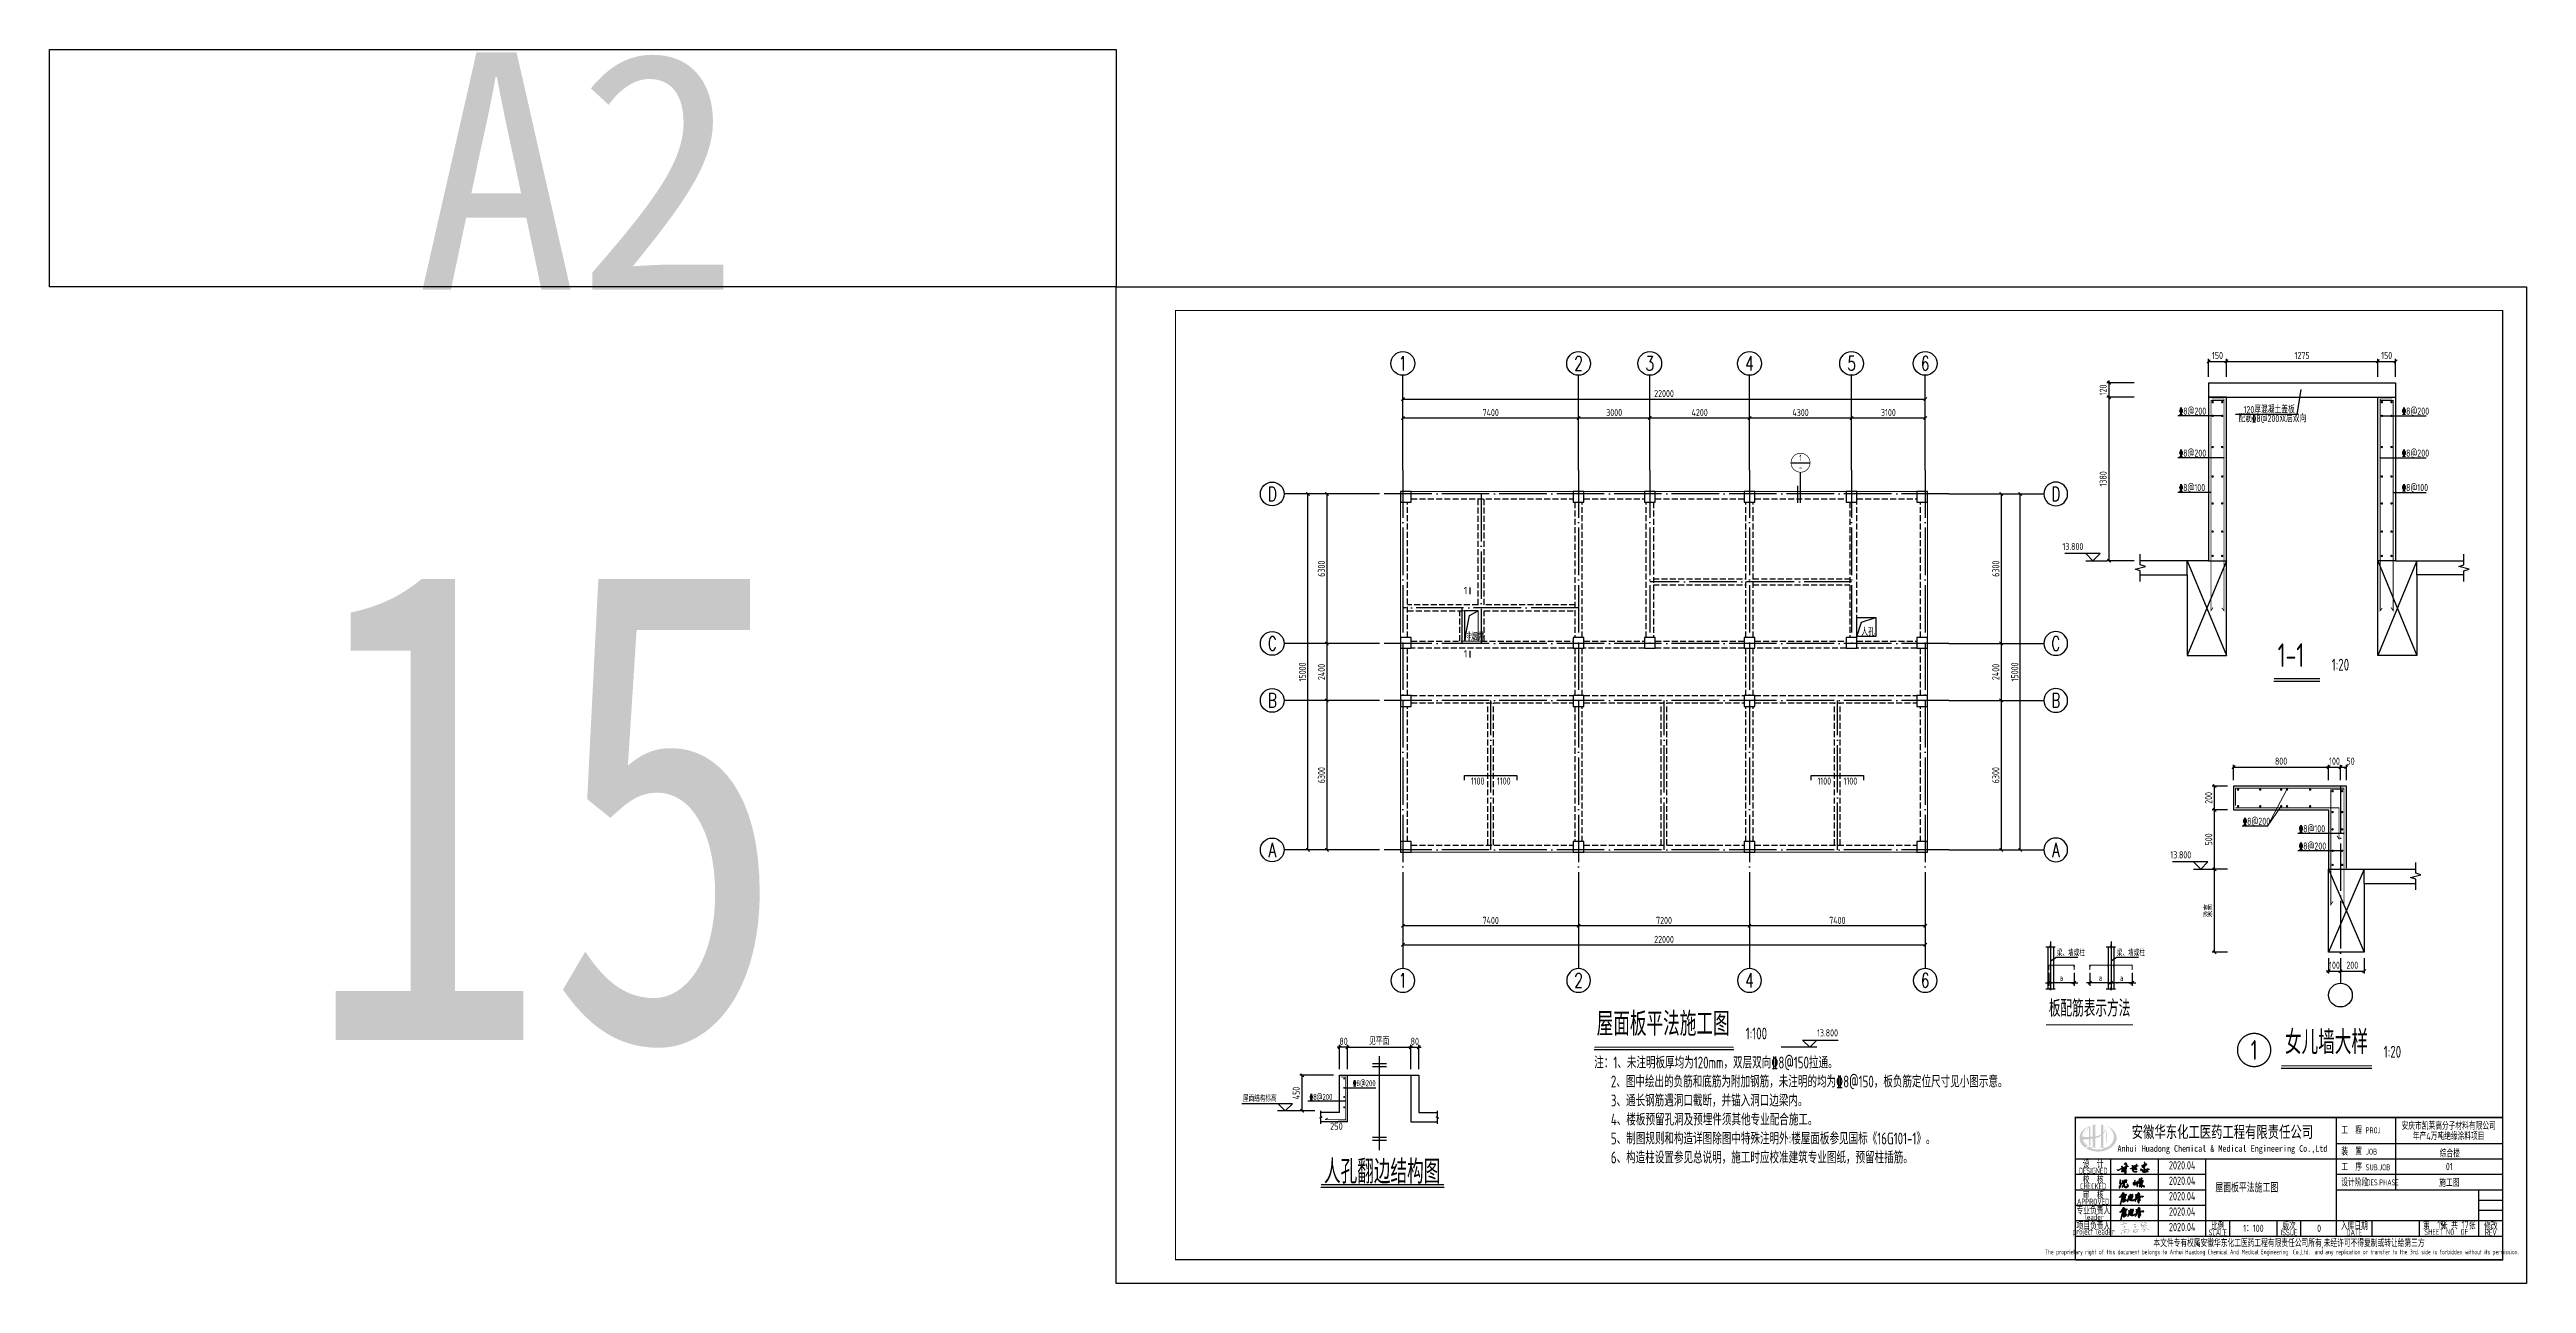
# Model space of a CAD drawing. Extents: x 9732137 to 18866768, y -962146 to 246094.
# Drawn here: x 9732137 to 9836457, y -568706 to -516706 of the extents above; entities that cross this region are included whole.
import ezdxf
from ezdxf.enums import TextEntityAlignment as Align

# ---------------------------------------------------------------- set-up
doc = ezdxf.new("R2010")
doc.units = 0
doc.header["$LTSCALE"] = 1000
for name, pattern in [('3', [500, 300, -200]), ('DASH', [0.35, 0.25, -0.1]), ('DOTE', [2.42, 2, -0.2, 0.02, -0.2])]:
    doc.linetypes.add(name, pattern=pattern)
doc.layers.get('0').update_dxf_attribs({"linetype": 'CONTINUOUS'})
doc.layers.get('Defpoints').update_dxf_attribs({"linetype": 'CONTINUOUS'})
for name, color, linetype in [('AXIS', 1, 'DOTE'), ('AXIS_DIM', 3, 'CONTINUOUS'), ('AXIS_NUM', 7, 'CONTINUOUS'), ('BEAM_CON', 4, 'CONTINUOUS'), ('BORDER', 7, 'CONTINUOUS'), ('COLU', 7, 'CONTINUOUS'), ('DIM', 3, 'CONTINUOUS'), ('DIM_IDEN', 116, 'CONTINUOUS'), ('DIM_LEAD', 3, 'CONTINUOUS'), ('HATCH', 254, 'CONTINUOUS'), ('M_Thin', 7, 'CONTINUOUS'), ('NUM', 7, 'CONTINUOUS'), ('S_BEAMDIMLOCAL', 7, 'CONTINUOUS'), ('SIGN', 4, 'CONTINUOUS'), ('STAIR_DE_TEXT', 7, 'CONTINUOUS'), ('TEXT', 7, 'CONTINUOUS'), ('THICK', 6, 'CONTINUOUS'), ('THIN', 7, 'CONTINUOUS'), ('WALL', 2, 'CONTINUOUS'), ('WINDOW', 4, 'CONTINUOUS'), ('尺寸', 7, 'CONTINUOUS'), ('柱', 2, 'CONTINUOUS'), ('标注钢筋', 7, 'CONTINUOUS'), ('梁虚线', 134, '3'), ('楼板负筋钢筋', 1, 'CONTINUOUS'), ('洞口边线', 7, 'CONTINUOUS'), ('结-说明', 4, 'CONTINUOUS'), ('节点', 7, 'CONTINUOUS'), ('钢筋线', 1, 'CONTINUOUS'), ('零厚板', 7, 'CONTINUOUS')]:
    doc.layers.add(name, color=color, linetype=linetype)
for name, color, linetype, lineweight in [('rein', 6, 'ByLayer', 18), ('梁', 4, 'CONTINUOUS', 18), ('楼板负筋标注', 84, 'CONTINUOUS', 25)]:
    doc.layers.add(name, color=color, linetype=linetype, lineweight=lineweight)
doc.styles.add('AHD_TQ_S', font='')
doc.styles.add('ts', font='tssdeng.shx', dxfattribs={"width": 0.75, "height": 3, "bigfont": 'tssdchn.shx'})
doc.styles.add('TSSD_3摱搀^樟', font='Tssdeng.shx', dxfattribs={"width": 0.7, "bigfont": 'hztxt.shx'})
doc.styles.add('TSSD_Axis', font='Complex.shx', dxfattribs={"width": 0.7, "bigfont": 'hztxt.shx'})
doc.styles.add('TSSD_Dimension', font='Tssdeng.shx', dxfattribs={"width": 0.7, "bigfont": 'hztxt.shx'})
doc.styles.add('TSSD_Label', font='Tssdeng.shx', dxfattribs={"width": 0.7, "bigfont": 'hztxt.shx'})
doc.styles.add('TSSD_Norm', font='Tssdeng.shx', dxfattribs={"width": 0.7, "bigfont": 'hztxt.shx'})
doc.styles.add('TSSD_Num', font='Tssdeng.shx', dxfattribs={"width": 0.7, "bigfont": 'hztxt.shx'})
doc.styles.add('TSSD_Rein', font='Tssdeng.shx', dxfattribs={"width": 0.7, "bigfont": 'hztxt.shx'})
doc.styles.add('黑体', font='simhei.ttf')
doc.styles.get('AHD_TQ_S').set_extended_font_data('SimSun')
doc.dimstyles.new('TSSD_100_100$0', dxfattribs={"dimtxt": 300, "dimasz": 100, "dimexe": 100, "dimexo": 250, "dimgap": 80, "dimtad": 1, "dimdec": 0, "dimzin": 0, "dimdsep": 46, "dimtxsty": 'TSSD_Dimension', "dimblk1": 'ARCHTICK', "dimblk2": 'ARCHTICK', "dimsah": 1, "dimcen": 0, "dimclrd": 3, "dimclre": 256, "dimclrt": 7, "dimadec": 1, "dimazin": 0, "dimtfac": 1, "dimtdec": 0, "dimtix": 1, "dimtmove": 2, "dimatfit": 3, "dimldrblk": 'ARCHTICK', "dimfxl": 1, "dimtolj": 1, "dimtzin": 0, "dimarcsym": 0})
doc.dimstyles.new('TSSD_20_100', dxfattribs={"dimtxt": 300, "dimasz": 100, "dimexe": 100, "dimexo": 250, "dimgap": 100, "dimtad": 1, "dimdec": 0, "dimlfac": 0.2, "dimzin": 0, "dimdsep": 46, "dimtxsty": 'TSSD_Dimension', "dimblk": 'ARCHTICK', "dimcen": 0, "dimclrt": 7, "dimadec": 0, "dimazin": 0, "dimtfac": 1, "dimtdec": 0, "dimtix": 1, "dimtmove": 2, "dimatfit": 3, "dimldrblk": 'ARCHTICK', "dimfxl": 1, "dimtolj": 1, "dimtzin": 0, "dimarcsym": 0})
pattern_1 = [(45, (0, 0), (-0.0008838835, 0.0008838835), [])]

msp = doc.modelspace()

# ---------------------------------------------------------------- texts
at = {"style": 'TSSD_Rein', "width": 0.7}
for s, height, p in [('梁、墙或柱', 250, (9816677.8, -554906.8, 0)), ('梁、墙或柱', 250, (9819205.9, -554906.8, 0)), ('工  程 ', 300, (9828656.8, -562406.3)), ('PROJ', 250, (9829681.2, -562376.9)), ('装  置 ', 300, (9828656.8, -563306.3)), ('JOB', 250, (9829699.2, -563273.5)), ('设计阶段', 300, (9828656.8, -564606.3)), ('工  序 ', 300, (9828656.8, -563956.3)), ('SUB.JOB', 250, (9829687.6, -563936.2)), ('DES.PHASE', 250, (9829714.9, -564573))]:
    msp.add_text(s, height=height, dxfattribs=at).set_placement(p)
for p in [(9816863.7, -555827.5, 0), (9818515.4, -555827.5, 0), (9819407, -555827.5, 0)]:
    msp.add_text('a', height=250, dxfattribs=at).set_placement(p, align=Align.MIDDLE_CENTER)
for s, height, style, width, p in [('安徽华东化工医药工程有限责任公司', 500, 'AHD_TQ_S', 0.7, (9823651.7, -562306.3)), ('安庆市凯莱高分子材料有限公司', 300, 'TSSD_Rein', 0.7, (9833180.5, -562036.1)), ('Anhui Huadong Chemical & Medical Engineering Co.,Ltd', 280, 'AHD_TQ_S', 0.85, (9823651.7, -563056.3)), ('年产4万吨绝缘涂料项目', 300, 'TSSD_Rein', 0.7, (9833180.5, -562471.1)), ('综合楼', 300, 'TSSD_Rein', 0.7, (9833228.3, -563192.3)), ('DESIGNED', 250, 'TSSD_Rein', 0.7, (9818206.8, -563956.3)), ('校  核', 300, 'TSSD_Rein', 0.7, (9818206.8, -564306.3)), ('设  计', 300, 'TSSD_Rein', 0.7, (9818206.8, -563656.3)), ('施工图', 300, 'TSSD_Rein', 0.7, (9833206.8, -564431.3)), ('01', 300, 'TSSD_Rein', 0.7, (9833206.8, -563781.3)), ('APPROVED', 250, 'TSSD_Rein', 0.7, (9818206.8, -565256.3)), ('CHECKED', 250, 'TSSD_Rein', 0.7, (9818206.8, -564606.3)), ('审  核', 300, 'TSSD_Rein', 0.7, (9818206.8, -564956.3)), ('project leader', 250, 'TSSD_Rein', 0.7, (9818232.3, -566556.3)), ('项目负责人', 300, 'TSSD_Rein', 0.7, (9818215.1, -566256.3)), ('专业负责人', 300, 'TSSD_Rein', 0.7, (9818215.1, -565606.3)), ('leader', 250, 'TSSD_Rein', 0.7, (9818258.7, -565906.3)), ('SCALE', 250, 'TSSD_Rein', 0.7, (9823456.8, -566556.3)), ('比例', 300, 'TSSD_Rein', 0.7, (9823456.8, -566256.3)), ('ISSUE', 250, 'TSSD_Rein', 0.7, (9826456.8, -566556.3)), ('版次', 300, 'TSSD_Rein', 0.7, (9826456.8, -566256.3)), ('入库日期', 300, 'TSSD_Rein', 0.7, (9829206.8, -566256.3)), ('DATE', 250, 'TSSD_Rein', 0.7, (9829206.8, -566556.3)), ('第   张 共   张', 300, 'TSSD_Rein', 0.7, (9833206.8, -566231.3)), ('SHEET NO  OF  ', 250, 'TSSD_Rein', 0.7, (9833206.8, -566531.3)), ('修改', 300, 'TSSD_Rein', 0.7, (9834956.8, -566256.3)), ('REV', 250, 'TSSD_Rein', 0.7, (9834956.8, -566556.3)), ('The proprietary right of this document belongs to Anhui Huadong Chemical And Medical Engineering  Co.,Ltd.  and any replication or transfer to the 3rd. side is forbidden without its permission. ', 200, 'TSSD_Rein', 0.7, (9826203.2, -567405.6)), ('本文件专有权属安徽华东化工医药工程有限责任公司所有,未经许可不得复制或转让给第三方', 300, 'TSSD_Rein', 0.7, (9826456.8, -567006.3))]:
    msp.add_text(s, height=height, dxfattribs=dict(style=style, width=width)).set_placement(p, align=Align.MIDDLE)
at = {"color": 6, "style": 'TSSD_Rein', "width": 0.7}
for s, p in [('15', (9832854.3, -566227.8)), ('17', (9833875.5, -566227.8))]:
    msp.add_text(s, height=300, dxfattribs=at).set_placement(p, align=Align.MIDDLE)
at = {"style": 'TSSD_Rein', "width": 0.7}
for tag, text, height, p in [('2020.04', '200320-02-040', 350, (9821956.1, -563726)), ('2020.04', '200320-02-040', 350, (9821956.1, -564376)), ('2020.04', '200320-02-040', 350, (9821956.1, -565026)), ('2020.04', '200320-02-040', 350, (9821956.1, -565676)), ('2020.04', '200320-02-040', 350, (9821956.1, -566326)), ('0', '0', 300, (9827723.7, -566381.3))]:
    msp.add_attdef(tag, text=text, height=height, dxfattribs=at).set_placement(p, align=Align.MIDDLE)
at = {"lineweight": -3, "style": 'TSSD_Rein', "width": 0.7}
for tag, text, p in [('1：100', '1:100', (9824956.8, -566381.3)), ('0', '0', (9827723.7, -566381.3))]:
    msp.add_attdef(tag, text=text, height=300, dxfattribs=at).set_placement(p, align=Align.MIDDLE)
at = {"layer": 'BORDER', "lineweight": -3, "insert": (9823354.2, -564509.9), "char_height": 350, "width": 4985.785, "attachment_point": 1, "style": 'TSSD_Rein'}
msp.add_mtext('屋面板平法施工图', dxfattribs=at)
at = {"layer": 'NUM', "color": 1, "style": 'TSSD_Label', "width": 0.7}
for p in [(9817796.4, -537890.4, 0), (9822338.9, -550884.2, 0)]:
    msp.add_text('13.800', height=300, dxfattribs=at).set_placement(p, align=Align.BOTTOM_RIGHT)
at = {"layer": 'NUM', "style": 'TSSD_Norm', "width": 0.7}
for s, height, p in [('1-1', 1000, (9825977.6, -543029.6, 0)), ('1:20', 500, (9828255.4, -543029.6, 0)), ('板配筋表示方法', 700, (9816341.1, -557672.5, 0)), ('屋面板平法施工图', 1000, (9797295.6, -558569.7, 0)), ('1:100', 500, (9803572.8, -558569.7, 0)), ('女儿墙大样', 1000, (9826284.5, -559343.3, 0)), ('1:20', 500, (9830446.1, -559343.3, 0))]:
    msp.add_text(s, height=height, dxfattribs=at).set_placement(p, align=Align.BOTTOM_LEFT)
at = {"layer": 'NUM', "style": 'TSSD_Label', "width": 0.7}
msp.add_text('13.800', height=300, dxfattribs=at).set_placement((9807461.3, -558386.1, 0), align=Align.BOTTOM_RIGHT)
at = {"layer": 'S_BEAMDIMLOCAL', "color": 4, "style": '黑体'}
msp.add_text('A2', height=10000, dxfattribs=at).set_placement((9754364, -526820.2), align=Align.CENTER)
at = {"layer": 'SIGN', "color": 2, "style": '黑体', "width": 0.75}
msp.add_text('15', height=20000, dxfattribs=at).set_placement((9753066.9, -558446.8), align=Align.CENTER)
at = {"layer": 'STAIR_DE_TEXT', "style": 'TSSD_Rein', "width": 0.7}
for s, p in [('%%1328@200', (9787027.8, -560391.4, 0)), ('屋面结构标高', (9782398.7, -561037.4, 0)), ('%%1328@200', (9785206.9, -560968.9, 0))]:
    msp.add_text(s, height=250, dxfattribs=at).set_placement(p)
at = {"layer": 'TEXT', "color": 7, "style": 'TSSD_Rein', "width": 0.7}
for s, p in [('%%1328@200', (9821819.5, -532093.9, 0)), ('120厚混凝土盖板', (9824541.3, -532033.5, 0)), ('配筋%%1328@200双层双向', (9824331.1, -532406.7, 0)), ('%%1328@200', (9821819.5, -533862.4, 0)), ('%%1328@100', (9821819.5, -535317.7, 0)), ('排烟井', (9791722.2, -541608.7)), ('人孔', (9808441.6, -541408.7, 0)), ('%%1328@200', (9824511.5, -549379.3, 0)), ('%%1328@100', (9826872.2, -549690.7, 0)), ('%%1328@200', (9826872.2, -550421.3, 0))]:
    msp.add_text(s, height=300, rotation=360, dxfattribs=at).set_placement(p)
for s, p in [('%%1328@200', (9831207.7, -532093.9, 0)), ('%%1328@200', (9831207.7, -533862.4, 0)), ('%%1328@100', (9831207.7, -535317.7, 0))]:
    msp.add_text(s, height=300, dxfattribs=at).set_placement(p)
at = {"layer": 'TEXT', "style": 'TSSD_Rein', "width": 0.7}
for s, p in [('注：1、未注明板厚均为120mm，双层双向%%1328@150拉通。', (9797194.4, -559646.1, 0)), ('2、图中绘出的负筋和底筋为附加钢筋，未注明的均为%%1328@150，板负筋定位尺寸见小图示意。', (9797894.4, -560446.1, 0)), ('3、通长钢筋遇洞口截断，并锚入洞口边梁内。', (9797894.4, -561246.1, 0)), ('4、楼板预留孔洞及预埋件须其他专业配合施工。', (9797894.4, -562046.1, 0)), ('5、制图规则和构造详图除图中特殊注明外:楼屋面板参见国标《16G101-1》。', (9797894.4, -562846.1, 0)), ('6、构造柱设置参见总说明，施工时应校准建筑专业图纸，预留柱插筋。', (9797894.4, -563646.1, 0))]:
    msp.add_text(s, height=500, dxfattribs=at).set_placement(p)
at = {"layer": 'THICK', "style": 'TSSD_Label'}
for p in [(9791702.5, -539653.2, 0), (9791702.5, -542321.4, 0)]:
    msp.add_text('1', height=300, dxfattribs=at).set_placement(p)
at = {"layer": '标注钢筋', "style": 'ts', "width": 0.8}
msp.add_text('250', height=300, dxfattribs=at).set_placement((9786068.2, -562230.5, 0))
at = {"layer": '楼板负筋标注', "style": 'TSSD_Rein', "width": 0.7}
for p in [(9792283.6, -547384.2), (9793383.6, -547384.2), (9806883.6, -547384.2), (9807983.6, -547384.2)]:
    msp.add_text('1100', height=300, dxfattribs=at).set_placement(p, align=Align.TOP_CENTER)
at = {"layer": '结-说明', "color": 0, "style": 'TSSD_3摱搀^樟', "width": 0.7}
msp.add_text('人孔翻边结构图', height=1000, dxfattribs=at).set_placement((9788262.3, -563946, 0), align=Align.MIDDLE)

# ---------------------------------------------------------------- blocks, each defined once
blk = doc.blocks.new('ts_axno')
at = {"color": 0, "linetype": 'ByBlock', "lineweight": -2}
blk.add_circle((0, 0), 0.5, dxfattribs=at)
at = {"color": 0, "linetype": 'ByBlock', "lineweight": -2, "style": 'TSSD_Axis', "width": 0.7}
blk.add_attdef('A', text='', height=0.6, dxfattribs=at).set_placement((0, 0), align=Align.MIDDLE_CENTER)
blk = doc.blocks.new('_ArchTick')
at = {"color": 0, "linetype": 'ByBlock', "const_width": 0.5}
blk.add_lwpolyline([(-0.7, -0.7), (0.7, 0.7)], dxfattribs=at)
blk = doc.blocks.new('*D116')
at = {"layer": 'AXIS_DIM', "lineweight": -2}
for p, q in [((9808034, -534185), (9808034, -532135)), ((9811134, -534185), (9811134, -532135))]:
    blk.add_line(p, q, dxfattribs=at)
at = {"layer": 'AXIS_DIM', "color": 3, "lineweight": -2}
blk.add_line((9811134, -532235), (9808034, -532235), dxfattribs=at)
at = {"layer": 'Defpoints', "color": 0}
for p in [(9808034, -532235), (9808034, -534435), (9811134, -534435)]:
    blk.add_point(p, dxfattribs=at)
at = {"layer": 'AXIS_DIM', "color": 3, "lineweight": -2, "xscale": 100, "yscale": 100, "zscale": 100, "rotation": 180}
blk.add_blockref('_ArchTick', (9808034, -532235), dxfattribs=at)
at = {"layer": 'AXIS_DIM', "color": 3, "lineweight": -2, "xscale": 100, "yscale": 100, "zscale": 100}
blk.add_blockref('_ArchTick', (9811134, -532235), dxfattribs=at)
at = {"layer": 'AXIS_DIM', "color": 7, "insert": (9809584, -532005), "char_height": 300, "attachment_point": 5, "style": 'TSSD_Dimension'}
blk.add_mtext('\\A1;3100', dxfattribs=at)
blk = doc.blocks.new('*D117')
at = {"layer": 'AXIS_DIM', "lineweight": -2}
for p, q in [((9803734, -534185), (9803734, -532135)), ((9808034, -534185), (9808034, -532135))]:
    blk.add_line(p, q, dxfattribs=at)
at = {"layer": 'AXIS_DIM', "color": 3, "lineweight": -2}
blk.add_line((9808034, -532235), (9803734, -532235), dxfattribs=at)
at = {"layer": 'Defpoints', "color": 0}
for p in [(9803734, -532235), (9803734, -534435), (9808034, -534435)]:
    blk.add_point(p, dxfattribs=at)
at = {"layer": 'AXIS_DIM', "color": 3, "lineweight": -2, "xscale": 100, "yscale": 100, "zscale": 100, "rotation": 180}
blk.add_blockref('_ArchTick', (9803734, -532235), dxfattribs=at)
at = {"layer": 'AXIS_DIM', "color": 3, "lineweight": -2, "xscale": 100, "yscale": 100, "zscale": 100}
blk.add_blockref('_ArchTick', (9808034, -532235), dxfattribs=at)
at = {"layer": 'AXIS_DIM', "color": 7, "insert": (9805884, -532005), "char_height": 300, "attachment_point": 5, "style": 'TSSD_Dimension'}
blk.add_mtext('\\A1;4300', dxfattribs=at)
blk = doc.blocks.new('*D118')
at = {"layer": 'AXIS_DIM', "lineweight": -2}
for p, q in [((9799534, -534185), (9799534, -532135)), ((9803734, -534185), (9803734, -532135))]:
    blk.add_line(p, q, dxfattribs=at)
at = {"layer": 'AXIS_DIM', "color": 3, "lineweight": -2}
blk.add_line((9803734, -532235), (9799534, -532235), dxfattribs=at)
at = {"layer": 'Defpoints', "color": 0}
for p in [(9799534, -532235), (9799534, -534435), (9803734, -534435)]:
    blk.add_point(p, dxfattribs=at)
at = {"layer": 'AXIS_DIM', "color": 3, "lineweight": -2, "xscale": 100, "yscale": 100, "zscale": 100, "rotation": 180}
blk.add_blockref('_ArchTick', (9799534, -532235), dxfattribs=at)
at = {"layer": 'AXIS_DIM', "color": 3, "lineweight": -2, "xscale": 100, "yscale": 100, "zscale": 100}
blk.add_blockref('_ArchTick', (9803734, -532235), dxfattribs=at)
at = {"layer": 'AXIS_DIM', "color": 7, "insert": (9801634, -532005), "char_height": 300, "attachment_point": 5, "style": 'TSSD_Dimension'}
blk.add_mtext('\\A1;4200', dxfattribs=at)
blk = doc.blocks.new('*D119')
at = {"layer": 'AXIS_DIM', "lineweight": -2}
for p, q in [((9796534, -534185), (9796534, -532135)), ((9799534, -534185), (9799534, -532135))]:
    blk.add_line(p, q, dxfattribs=at)
at = {"layer": 'AXIS_DIM', "color": 3, "lineweight": -2}
blk.add_line((9799534, -532235), (9796534, -532235), dxfattribs=at)
at = {"layer": 'Defpoints', "color": 0}
for p in [(9796534, -532235), (9796534, -534435), (9799534, -534435)]:
    blk.add_point(p, dxfattribs=at)
at = {"layer": 'AXIS_DIM', "color": 3, "lineweight": -2, "xscale": 100, "yscale": 100, "zscale": 100, "rotation": 180}
blk.add_blockref('_ArchTick', (9796534, -532235), dxfattribs=at)
at = {"layer": 'AXIS_DIM', "color": 3, "lineweight": -2, "xscale": 100, "yscale": 100, "zscale": 100}
blk.add_blockref('_ArchTick', (9799534, -532235), dxfattribs=at)
at = {"layer": 'AXIS_DIM', "color": 7, "insert": (9798034, -532005), "char_height": 300, "attachment_point": 5, "style": 'TSSD_Dimension'}
blk.add_mtext('\\A1;3000', dxfattribs=at)
blk = doc.blocks.new('*D120')
at = {"layer": 'AXIS_DIM', "lineweight": -2}
for p, q in [((9789134, -534185), (9789134, -532135)), ((9796534, -534185), (9796534, -532135))]:
    blk.add_line(p, q, dxfattribs=at)
at = {"layer": 'AXIS_DIM', "color": 3, "lineweight": -2}
blk.add_line((9796534, -532235), (9789134, -532235), dxfattribs=at)
at = {"layer": 'Defpoints', "color": 0}
for p in [(9789134, -532235), (9789134, -534435), (9796534, -534435)]:
    blk.add_point(p, dxfattribs=at)
at = {"layer": 'AXIS_DIM', "color": 3, "lineweight": -2, "xscale": 100, "yscale": 100, "zscale": 100, "rotation": 180}
blk.add_blockref('_ArchTick', (9789134, -532235), dxfattribs=at)
at = {"layer": 'AXIS_DIM', "color": 3, "lineweight": -2, "xscale": 100, "yscale": 100, "zscale": 100}
blk.add_blockref('_ArchTick', (9796534, -532235), dxfattribs=at)
at = {"layer": 'AXIS_DIM', "color": 7, "insert": (9792834, -532005), "char_height": 300, "attachment_point": 5, "style": 'TSSD_Dimension'}
blk.add_mtext('\\A1;7400', dxfattribs=at)
blk = doc.blocks.new('*D121')
at = {"layer": 'AXIS_DIM', "lineweight": -2}
for p, q in [((9789134, -534185), (9789134, -531335)), ((9811134, -534185), (9811134, -531335))]:
    blk.add_line(p, q, dxfattribs=at)
at = {"layer": 'AXIS_DIM', "color": 3, "lineweight": -2}
blk.add_line((9789134, -531435), (9811134, -531435), dxfattribs=at)
at = {"layer": 'Defpoints', "color": 0}
for p in [(9811134, -531435), (9789134, -534435), (9811134, -534435)]:
    blk.add_point(p, dxfattribs=at)
at = {"layer": 'AXIS_DIM', "color": 3, "lineweight": -2, "xscale": 100, "yscale": 100, "zscale": 100, "rotation": 180}
blk.add_blockref('_ArchTick', (9789134, -531435), dxfattribs=at)
at = {"layer": 'AXIS_DIM', "color": 3, "lineweight": -2, "xscale": 100, "yscale": 100, "zscale": 100}
blk.add_blockref('_ArchTick', (9811134, -531435), dxfattribs=at)
at = {"layer": 'AXIS_DIM', "color": 7, "insert": (9800134, -531205), "char_height": 300, "attachment_point": 5, "style": 'TSSD_Dimension'}
blk.add_mtext('\\A1;22000', dxfattribs=at)
blk = doc.blocks.new('*D122')
at = {"layer": 'AXIS_DIM', "lineweight": -2}
for p, q in [((9787884, -535435), (9785834, -535435)), ((9787884, -541735), (9785834, -541735))]:
    blk.add_line(p, q, dxfattribs=at)
at = {"layer": 'AXIS_DIM', "color": 3, "lineweight": -2}
blk.add_line((9785934, -535435), (9785934, -541735), dxfattribs=at)
at = {"layer": 'Defpoints', "color": 0}
for p in [(9788134, -535435), (9785934, -541735), (9788134, -541735)]:
    blk.add_point(p, dxfattribs=at)
at = {"layer": 'AXIS_DIM', "color": 3, "lineweight": -2, "xscale": 100, "yscale": 100, "zscale": 100}
for p, rotation in [((9785934, -535435), 90), ((9785934, -541735), 270)]:
    blk.add_blockref('_ArchTick', p, dxfattribs=dict(at, rotation=rotation))
at = {"layer": 'AXIS_DIM', "color": 7, "insert": (9785704, -538585), "char_height": 300, "attachment_point": 5, "rotation": 90, "style": 'TSSD_Dimension'}
blk.add_mtext('\\A1;6300', dxfattribs=at)
blk = doc.blocks.new('*D123')
at = {"layer": 'AXIS_DIM', "lineweight": -2}
for p, q in [((9787884, -541735), (9785834, -541735)), ((9787884, -544135), (9785834, -544135))]:
    blk.add_line(p, q, dxfattribs=at)
at = {"layer": 'AXIS_DIM', "color": 3, "lineweight": -2}
blk.add_line((9785934, -541735), (9785934, -544135), dxfattribs=at)
at = {"layer": 'Defpoints', "color": 0}
for p in [(9788134, -541735), (9785934, -544135), (9788134, -544135)]:
    blk.add_point(p, dxfattribs=at)
at = {"layer": 'AXIS_DIM', "color": 3, "lineweight": -2, "xscale": 100, "yscale": 100, "zscale": 100}
for p, rotation in [((9785934, -541735), 90), ((9785934, -544135), 270)]:
    blk.add_blockref('_ArchTick', p, dxfattribs=dict(at, rotation=rotation))
at = {"layer": 'AXIS_DIM', "color": 7, "insert": (9785704, -542935), "char_height": 300, "attachment_point": 5, "rotation": 90, "style": 'TSSD_Dimension'}
blk.add_mtext('\\A1;2400', dxfattribs=at)
blk = doc.blocks.new('*D124')
at = {"layer": 'AXIS_DIM', "lineweight": -2}
for p, q in [((9787884, -544135), (9785834, -544135)), ((9787884, -550435), (9785834, -550435))]:
    blk.add_line(p, q, dxfattribs=at)
at = {"layer": 'AXIS_DIM', "color": 3, "lineweight": -2}
blk.add_line((9785934, -544135), (9785934, -550435), dxfattribs=at)
at = {"layer": 'Defpoints', "color": 0}
for p in [(9788134, -544135), (9785934, -550435), (9788134, -550435)]:
    blk.add_point(p, dxfattribs=at)
at = {"layer": 'AXIS_DIM', "color": 3, "lineweight": -2, "xscale": 100, "yscale": 100, "zscale": 100}
for p, rotation in [((9785934, -544135), 90), ((9785934, -550435), 270)]:
    blk.add_blockref('_ArchTick', p, dxfattribs=dict(at, rotation=rotation))
at = {"layer": 'AXIS_DIM', "color": 7, "insert": (9785704, -547285), "char_height": 300, "attachment_point": 5, "rotation": 90, "style": 'TSSD_Dimension'}
blk.add_mtext('\\A1;6300', dxfattribs=at)
blk = doc.blocks.new('*D125')
at = {"layer": 'AXIS_DIM', "lineweight": -2}
for p, q in [((9787884, -535435), (9785034, -535435)), ((9787884, -550435), (9785034, -550435))]:
    blk.add_line(p, q, dxfattribs=at)
at = {"layer": 'AXIS_DIM', "color": 3, "lineweight": -2}
blk.add_line((9785134, -550435), (9785134, -535435), dxfattribs=at)
at = {"layer": 'Defpoints', "color": 0}
for p in [(9785134, -535435), (9788134, -535435), (9788134, -550435)]:
    blk.add_point(p, dxfattribs=at)
at = {"layer": 'AXIS_DIM', "color": 3, "lineweight": -2, "xscale": 100, "yscale": 100, "zscale": 100}
for p, rotation in [((9785134, -535435), 90), ((9785134, -550435), 270)]:
    blk.add_blockref('_ArchTick', p, dxfattribs=dict(at, rotation=rotation))
at = {"layer": 'AXIS_DIM', "color": 7, "insert": (9784904, -542935), "char_height": 300, "attachment_point": 5, "rotation": 90, "style": 'TSSD_Dimension'}
blk.add_mtext('\\A1;15000', dxfattribs=at)
blk = doc.blocks.new('*D126')
at = {"layer": 'AXIS_DIM', "lineweight": -2}
for p, q in [((9803734, -551685), (9803734, -553735)), ((9811134, -551685), (9811134, -553735))]:
    blk.add_line(p, q, dxfattribs=at)
at = {"layer": 'AXIS_DIM', "color": 3, "lineweight": -2}
blk.add_line((9811134, -553635), (9803734, -553635), dxfattribs=at)
at = {"layer": 'Defpoints', "color": 0}
for p in [(9803734, -551435), (9811134, -551435), (9803734, -553635)]:
    blk.add_point(p, dxfattribs=at)
at = {"layer": 'AXIS_DIM', "color": 3, "lineweight": -2, "xscale": 100, "yscale": 100, "zscale": 100, "rotation": 180}
blk.add_blockref('_ArchTick', (9803734, -553635), dxfattribs=at)
at = {"layer": 'AXIS_DIM', "color": 3, "lineweight": -2, "xscale": 100, "yscale": 100, "zscale": 100}
blk.add_blockref('_ArchTick', (9811134, -553635), dxfattribs=at)
at = {"layer": 'AXIS_DIM', "color": 7, "insert": (9807434, -553405), "char_height": 300, "attachment_point": 5, "style": 'TSSD_Dimension'}
blk.add_mtext('\\A1;7400', dxfattribs=at)
blk = doc.blocks.new('*D127')
at = {"layer": 'AXIS_DIM', "lineweight": -2}
for p, q in [((9796534, -551685), (9796534, -553735)), ((9803734, -551685), (9803734, -553735))]:
    blk.add_line(p, q, dxfattribs=at)
at = {"layer": 'AXIS_DIM', "color": 3, "lineweight": -2}
blk.add_line((9803734, -553635), (9796534, -553635), dxfattribs=at)
at = {"layer": 'Defpoints', "color": 0}
for p in [(9796534, -551435), (9803734, -551435), (9796534, -553635)]:
    blk.add_point(p, dxfattribs=at)
at = {"layer": 'AXIS_DIM', "color": 3, "lineweight": -2, "xscale": 100, "yscale": 100, "zscale": 100, "rotation": 180}
blk.add_blockref('_ArchTick', (9796534, -553635), dxfattribs=at)
at = {"layer": 'AXIS_DIM', "color": 3, "lineweight": -2, "xscale": 100, "yscale": 100, "zscale": 100}
blk.add_blockref('_ArchTick', (9803734, -553635), dxfattribs=at)
at = {"layer": 'AXIS_DIM', "color": 7, "insert": (9800134, -553405), "char_height": 300, "attachment_point": 5, "style": 'TSSD_Dimension'}
blk.add_mtext('\\A1;7200', dxfattribs=at)
blk = doc.blocks.new('*D128')
at = {"layer": 'AXIS_DIM', "lineweight": -2}
for p, q in [((9789134, -551685), (9789134, -553735)), ((9796534, -551685), (9796534, -553735))]:
    blk.add_line(p, q, dxfattribs=at)
at = {"layer": 'AXIS_DIM', "color": 3, "lineweight": -2}
blk.add_line((9796534, -553635), (9789134, -553635), dxfattribs=at)
at = {"layer": 'Defpoints', "color": 0}
for p in [(9789134, -551435), (9796534, -551435), (9789134, -553635)]:
    blk.add_point(p, dxfattribs=at)
at = {"layer": 'AXIS_DIM', "color": 3, "lineweight": -2, "xscale": 100, "yscale": 100, "zscale": 100, "rotation": 180}
blk.add_blockref('_ArchTick', (9789134, -553635), dxfattribs=at)
at = {"layer": 'AXIS_DIM', "color": 3, "lineweight": -2, "xscale": 100, "yscale": 100, "zscale": 100}
blk.add_blockref('_ArchTick', (9796534, -553635), dxfattribs=at)
at = {"layer": 'AXIS_DIM', "color": 7, "insert": (9792834, -553405), "char_height": 300, "attachment_point": 5, "style": 'TSSD_Dimension'}
blk.add_mtext('\\A1;7400', dxfattribs=at)
blk = doc.blocks.new('*D129')
at = {"layer": 'AXIS_DIM', "lineweight": -2}
for p, q in [((9789134, -551685), (9789134, -554535)), ((9811134, -551685), (9811134, -554535))]:
    blk.add_line(p, q, dxfattribs=at)
at = {"layer": 'AXIS_DIM', "color": 3, "lineweight": -2}
blk.add_line((9789134, -554435), (9811134, -554435), dxfattribs=at)
at = {"layer": 'Defpoints', "color": 0}
for p in [(9789134, -551435), (9811134, -551435), (9811134, -554435)]:
    blk.add_point(p, dxfattribs=at)
at = {"layer": 'AXIS_DIM', "color": 3, "lineweight": -2, "xscale": 100, "yscale": 100, "zscale": 100, "rotation": 180}
blk.add_blockref('_ArchTick', (9789134, -554435), dxfattribs=at)
at = {"layer": 'AXIS_DIM', "color": 3, "lineweight": -2, "xscale": 100, "yscale": 100, "zscale": 100}
blk.add_blockref('_ArchTick', (9811134, -554435), dxfattribs=at)
at = {"layer": 'AXIS_DIM', "color": 7, "insert": (9800134, -554205), "char_height": 300, "attachment_point": 5, "style": 'TSSD_Dimension'}
blk.add_mtext('\\A1;22000', dxfattribs=at)
blk = doc.blocks.new('*D130')
at = {"layer": 'AXIS_DIM', "lineweight": -2}
for p, q in [((9812384, -535435), (9814434, -535435)), ((9812384, -541735), (9814434, -541735))]:
    blk.add_line(p, q, dxfattribs=at)
at = {"layer": 'AXIS_DIM', "color": 3, "lineweight": -2}
blk.add_line((9814334, -535435), (9814334, -541735), dxfattribs=at)
at = {"layer": 'Defpoints', "color": 0}
for p in [(9812134, -535435), (9812134, -541735), (9814334, -541735)]:
    blk.add_point(p, dxfattribs=at)
at = {"layer": 'AXIS_DIM', "color": 3, "lineweight": -2, "xscale": 100, "yscale": 100, "zscale": 100}
for p, rotation in [((9814334, -535435), 90), ((9814334, -541735), 270)]:
    blk.add_blockref('_ArchTick', p, dxfattribs=dict(at, rotation=rotation))
at = {"layer": 'AXIS_DIM', "color": 7, "insert": (9814104, -538585), "char_height": 300, "attachment_point": 5, "rotation": 90, "style": 'TSSD_Dimension'}
blk.add_mtext('\\A1;6300', dxfattribs=at)
blk = doc.blocks.new('*D131')
at = {"layer": 'AXIS_DIM', "lineweight": -2}
for p, q in [((9812384, -541735), (9814434, -541735)), ((9812384, -544135), (9814434, -544135))]:
    blk.add_line(p, q, dxfattribs=at)
at = {"layer": 'AXIS_DIM', "color": 3, "lineweight": -2}
blk.add_line((9814334, -541735), (9814334, -544135), dxfattribs=at)
at = {"layer": 'Defpoints', "color": 0}
for p in [(9812134, -541735), (9812134, -544135), (9814334, -544135)]:
    blk.add_point(p, dxfattribs=at)
at = {"layer": 'AXIS_DIM', "color": 3, "lineweight": -2, "xscale": 100, "yscale": 100, "zscale": 100}
for p, rotation in [((9814334, -541735), 90), ((9814334, -544135), 270)]:
    blk.add_blockref('_ArchTick', p, dxfattribs=dict(at, rotation=rotation))
at = {"layer": 'AXIS_DIM', "color": 7, "insert": (9814104, -542935), "char_height": 300, "attachment_point": 5, "rotation": 90, "style": 'TSSD_Dimension'}
blk.add_mtext('\\A1;2400', dxfattribs=at)
blk = doc.blocks.new('*D132')
at = {"layer": 'AXIS_DIM', "lineweight": -2}
for p, q in [((9812384, -544135), (9814434, -544135)), ((9812384, -550435), (9814434, -550435))]:
    blk.add_line(p, q, dxfattribs=at)
at = {"layer": 'AXIS_DIM', "color": 3, "lineweight": -2}
blk.add_line((9814334, -544135), (9814334, -550435), dxfattribs=at)
at = {"layer": 'Defpoints', "color": 0}
for p in [(9812134, -544135), (9812134, -550435), (9814334, -550435)]:
    blk.add_point(p, dxfattribs=at)
at = {"layer": 'AXIS_DIM', "color": 3, "lineweight": -2, "xscale": 100, "yscale": 100, "zscale": 100}
for p, rotation in [((9814334, -544135), 90), ((9814334, -550435), 270)]:
    blk.add_blockref('_ArchTick', p, dxfattribs=dict(at, rotation=rotation))
at = {"layer": 'AXIS_DIM', "color": 7, "insert": (9814104, -547285), "char_height": 300, "attachment_point": 5, "rotation": 90, "style": 'TSSD_Dimension'}
blk.add_mtext('\\A1;6300', dxfattribs=at)
blk = doc.blocks.new('*D133')
at = {"layer": 'AXIS_DIM', "lineweight": -2}
for p, q in [((9812384, -535435), (9815234, -535435)), ((9812384, -550435), (9815234, -550435))]:
    blk.add_line(p, q, dxfattribs=at)
at = {"layer": 'AXIS_DIM', "color": 3, "lineweight": -2}
blk.add_line((9815134, -550435), (9815134, -535435), dxfattribs=at)
at = {"layer": 'Defpoints', "color": 0}
for p in [(9812134, -535435), (9815134, -535435), (9812134, -550435)]:
    blk.add_point(p, dxfattribs=at)
at = {"layer": 'AXIS_DIM', "color": 3, "lineweight": -2, "xscale": 100, "yscale": 100, "zscale": 100}
for p, rotation in [((9815134, -535435), 90), ((9815134, -550435), 270)]:
    blk.add_blockref('_ArchTick', p, dxfattribs=dict(at, rotation=rotation))
at = {"layer": 'AXIS_DIM', "color": 7, "insert": (9814904, -542935), "char_height": 300, "attachment_point": 5, "rotation": 90, "style": 'TSSD_Dimension'}
blk.add_mtext('\\A1;15000', dxfattribs=at)
blk = doc.blocks.new('_DIMX')
blk.add_line((-150, 0), (150, 0))
at = {"const_width": 50}
blk.add_lwpolyline([(-70, -70), (70, 70)], dxfattribs=at)
blk = doc.blocks.new('ts_idx3')
at = {"color": 0, "linetype": 'ByBlock', "lineweight": -2}
blk.add_line((-0.5, 0), (0.5, 0), dxfattribs=at)
at = {"color": 0, "linetype": 'ByBlock', "lineweight": -2, "const_width": 0.0333}
blk.add_lwpolyline([(-0.5, 0, 1), (0.5, 0, 1)], format="xyb", close=True, dxfattribs=at)
at = {"color": 0, "linetype": 'ByBlock', "lineweight": -2, "style": 'TSSD_Num', "width": 0.7}
for tag, p in [('1', (0, 0.25)), ('A', (0, -0.25))]:
    blk.add_attdef(tag, text='', height=0.333, dxfattribs=at).set_placement(p, align=Align.MIDDLE_CENTER)
blk = doc.blocks.new('*D372')
at = {"layer": 'Defpoints', "color": 0}
for p in [(9828122, -546944), (9824122, -547744), (9828122, -547744)]:
    blk.add_point(p, dxfattribs=at)
at = {"layer": 'DIM', "color": 0, "lineweight": -2}
for p, q in [((9824122, -547494), (9824122, -546844)), ((9824122, -546944), (9828122, -546944)), ((9828122, -547494), (9828122, -546844))]:
    blk.add_line(p, q, dxfattribs=at)
at = {"layer": 'DIM', "color": 0, "lineweight": -2, "xscale": 100, "yscale": 100, "zscale": 100, "rotation": 180}
blk.add_blockref('_ArchTick', (9824122, -546944), dxfattribs=at)
at = {"layer": 'DIM', "color": 0, "lineweight": -2, "xscale": 100, "yscale": 100, "zscale": 100}
blk.add_blockref('_ArchTick', (9828122, -546944), dxfattribs=at)
at = {"layer": 'DIM', "color": 7, "insert": (9826122, -546694), "char_height": 300, "attachment_point": 5, "style": 'TSSD_Dimension'}
blk.add_mtext('\\A1;800', dxfattribs=at)
blk = doc.blocks.new('*D373')
at = {"layer": 'Defpoints', "color": 0}
for p in [(9828622, -546944), (9828122, -547744), (9828622, -547744)]:
    blk.add_point(p, dxfattribs=at)
at = {"layer": 'DIM', "color": 0, "lineweight": -2}
for p, q in [((9828122, -546944), (9828022, -546944)), ((9828122, -547494), (9828122, -546844)), ((9828122, -546944), (9828622, -546944)), ((9828622, -547494), (9828622, -546844)), ((9828622, -546944), (9828722, -546944))]:
    blk.add_line(p, q, dxfattribs=at)
at = {"layer": 'DIM', "color": 0, "lineweight": -2, "xscale": 100, "yscale": 100, "zscale": 100}
blk.add_blockref('_ArchTick', (9828122, -546944), dxfattribs=at)
at = {"layer": 'DIM', "color": 0, "lineweight": -2, "xscale": 100, "yscale": 100, "zscale": 100, "rotation": 180}
blk.add_blockref('_ArchTick', (9828622, -546944), dxfattribs=at)
at = {"layer": 'DIM', "color": 7, "insert": (9828372, -546694), "char_height": 300, "attachment_point": 5, "style": 'TSSD_Dimension'}
blk.add_mtext('\\A1;100', dxfattribs=at)
blk = doc.blocks.new('*D374')
at = {"layer": 'Defpoints', "color": 0}
for p in [(9823322, -548744), (9824122, -548744), (9824122, -551244)]:
    blk.add_point(p, dxfattribs=at)
at = {"layer": 'DIM', "color": 0, "lineweight": -2}
for p, q in [((9823872, -548744), (9823222, -548744)), ((9823322, -551244), (9823322, -548744)), ((9823872, -551244), (9823222, -551244))]:
    blk.add_line(p, q, dxfattribs=at)
at = {"layer": 'DIM', "color": 0, "lineweight": -2, "xscale": 100, "yscale": 100, "zscale": 100}
for p, rotation in [((9823322, -548744), 90), ((9823322, -551244), 270)]:
    blk.add_blockref('_ArchTick', p, dxfattribs=dict(at, rotation=rotation))
at = {"layer": 'DIM', "color": 7, "insert": (9823072, -549994), "char_height": 300, "attachment_point": 5, "rotation": 90, "style": 'TSSD_Dimension'}
blk.add_mtext('\\A1;500', dxfattribs=at)
blk = doc.blocks.new('*D375')
at = {"layer": 'Defpoints', "color": 0}
for p in [(9823322, -547744), (9824122, -547744), (9824122, -548744)]:
    blk.add_point(p, dxfattribs=at)
at = {"layer": 'DIM', "color": 0, "lineweight": -2}
for p, q in [((9823872, -547744), (9823222, -547744)), ((9823322, -548744), (9823322, -547744)), ((9823872, -548744), (9823222, -548744))]:
    blk.add_line(p, q, dxfattribs=at)
at = {"layer": 'DIM', "color": 0, "lineweight": -2, "xscale": 100, "yscale": 100, "zscale": 100}
for p, rotation in [((9823322, -547744), 90), ((9823322, -548744), 270)]:
    blk.add_blockref('_ArchTick', p, dxfattribs=dict(at, rotation=rotation))
at = {"layer": 'DIM', "color": 7, "insert": (9823072, -548244), "char_height": 300, "attachment_point": 5, "rotation": 90, "style": 'TSSD_Dimension'}
blk.add_mtext('\\A1;200', dxfattribs=at)
blk = doc.blocks.new('*D376')
at = {"layer": 'Defpoints', "color": 0}
for p in [(9823322, -551244), (9824122, -551244), (9824122, -554744)]:
    blk.add_point(p, dxfattribs=at)
at = {"layer": 'DIM', "color": 0, "lineweight": -2}
for p, q in [((9823872, -551244), (9823222, -551244)), ((9823322, -554744), (9823322, -551244)), ((9823872, -554744), (9823222, -554744))]:
    blk.add_line(p, q, dxfattribs=at)
at = {"layer": 'DIM', "color": 0, "lineweight": -2, "xscale": 100, "yscale": 100, "zscale": 100}
for p, rotation in [((9823322, -551244), 90), ((9823322, -554744), 270)]:
    blk.add_blockref('_ArchTick', p, dxfattribs=dict(at, rotation=rotation))
at = {"layer": 'DIM', "color": 7, "insert": (9823072, -552994), "char_height": 300, "attachment_point": 5, "rotation": 90, "style": 'TSSD_Dimension'}
blk.add_mtext('\\A1;梁高', dxfattribs=at)
blk = doc.blocks.new('*D377')
at = {"layer": 'Defpoints', "color": 0}
for p in [(9828122, -554744), (9828622, -554744), (9828622, -555544)]:
    blk.add_point(p, dxfattribs=at)
at = {"layer": 'DIM', "color": 0, "lineweight": -2}
for p, q in [((9828122, -555544), (9828022, -555544)), ((9828122, -554994), (9828122, -555644)), ((9828122, -555544), (9828622, -555544)), ((9828622, -554994), (9828622, -555644)), ((9828622, -555544), (9828722, -555544))]:
    blk.add_line(p, q, dxfattribs=at)
at = {"layer": 'DIM', "color": 0, "lineweight": -2, "xscale": 100, "yscale": 100, "zscale": 100}
blk.add_blockref('_ArchTick', (9828122, -555544), dxfattribs=at)
at = {"layer": 'DIM', "color": 0, "lineweight": -2, "xscale": 100, "yscale": 100, "zscale": 100, "rotation": 180}
blk.add_blockref('_ArchTick', (9828622, -555544), dxfattribs=at)
at = {"layer": 'DIM', "color": 7, "insert": (9828372, -555294), "char_height": 300, "attachment_point": 5, "style": 'TSSD_Dimension'}
blk.add_mtext('\\A1;100', dxfattribs=at)
blk = doc.blocks.new('ts_idx1')
at = {"color": 0, "linetype": 'ByBlock', "lineweight": -2, "const_width": 0.04}
blk.add_lwpolyline([(-0.5, 0, 1), (0.5, 0, 1)], format="xyb", close=True, dxfattribs=at)
at = {"color": 0, "linetype": 'ByBlock', "lineweight": -2, "style": 'TSSD_Num', "width": 0.7}
blk.add_attdef('A', text='', height=0.6, dxfattribs=at).set_placement((0, 0), align=Align.MIDDLE_CENTER)
blk = doc.blocks.new('*D378')
at = {"layer": 'Defpoints', "color": 0}
for p in [(9828622, -554744), (9829622, -554744), (9829622, -555544)]:
    blk.add_point(p, dxfattribs=at)
at = {"layer": 'DIM', "color": 0, "lineweight": -2}
for p, q in [((9828622, -554994), (9828622, -555644)), ((9828622, -555544), (9829622, -555544)), ((9829622, -554994), (9829622, -555644))]:
    blk.add_line(p, q, dxfattribs=at)
at = {"layer": 'DIM', "color": 0, "lineweight": -2, "xscale": 100, "yscale": 100, "zscale": 100, "rotation": 180}
blk.add_blockref('_ArchTick', (9828622, -555544), dxfattribs=at)
at = {"layer": 'DIM', "color": 0, "lineweight": -2, "xscale": 100, "yscale": 100, "zscale": 100}
blk.add_blockref('_ArchTick', (9829622, -555544), dxfattribs=at)
at = {"layer": 'DIM', "color": 7, "insert": (9829122, -555294), "char_height": 300, "attachment_point": 5, "style": 'TSSD_Dimension'}
blk.add_mtext('\\A1;200', dxfattribs=at)
blk = doc.blocks.new('*D379')
at = {"layer": 'Defpoints', "color": 0}
for p in [(9828872, -546944), (9828622, -547744), (9828872, -547744)]:
    blk.add_point(p, dxfattribs=at)
at = {"layer": 'DIM', "color": 0, "lineweight": -2}
for p, q in [((9828622, -547494), (9828622, -546844)), ((9828622, -546944), (9828872, -546944)), ((9828872, -547494), (9828872, -546844))]:
    blk.add_line(p, q, dxfattribs=at)
at = {"layer": 'DIM', "color": 0, "lineweight": -2, "xscale": 100, "yscale": 100, "zscale": 100, "rotation": 180}
blk.add_blockref('_ArchTick', (9828622, -546944), dxfattribs=at)
at = {"layer": 'DIM', "color": 0, "lineweight": -2, "xscale": 100, "yscale": 100, "zscale": 100}
blk.add_blockref('_ArchTick', (9828872, -546944), dxfattribs=at)
at = {"layer": 'DIM', "color": 7, "insert": (9829049, -546694), "char_height": 300, "attachment_point": 5, "style": 'TSSD_Dimension'}
blk.add_mtext('\\A1;50', dxfattribs=at)
blk = doc.blocks.new('*D380')
at = {"layer": 'Defpoints', "color": 0}
for p in [(9784892, -559930), (9786469, -559930), (9785682, -561430)]:
    blk.add_point(p, dxfattribs=at)
at = {"layer": 'DIM', "color": 0, "lineweight": -2}
for p, q in [((9786219, -559930), (9784792, -559930)), ((9784892, -561430), (9784892, -559930)), ((9785432, -561430), (9784792, -561430))]:
    blk.add_line(p, q, dxfattribs=at)
at = {"layer": 'DIM', "color": 0, "lineweight": -2, "xscale": 100, "yscale": 100, "zscale": 100}
for p, rotation in [((9784892, -559930), 90), ((9784892, -561430), 270)]:
    blk.add_blockref('_ArchTick', p, dxfattribs=dict(at, rotation=rotation))
at = {"layer": 'DIM', "color": 7, "insert": (9784642, -560680), "char_height": 300, "attachment_point": 5, "rotation": 90, "style": 'TSSD_Dimension'}
blk.add_mtext('\\A1;450', dxfattribs=at)
blk = doc.blocks.new('*D381')
at = {"layer": 'Defpoints', "color": 0}
for p in [(9786469, -558751), (9786469, -559930), (9786802, -559930)]:
    blk.add_point(p, dxfattribs=at)
at = {"layer": 'DIM', "color": 0, "lineweight": -2}
for p, q in [((9786469, -558751), (9786369, -558751)), ((9786469, -559680), (9786469, -558651)), ((9786802, -558751), (9786469, -558751)), ((9786802, -559680), (9786802, -558651)), ((9786802, -558751), (9786902, -558751))]:
    blk.add_line(p, q, dxfattribs=at)
at = {"layer": 'DIM', "color": 0, "lineweight": -2, "xscale": 100, "yscale": 100, "zscale": 100}
blk.add_blockref('_ArchTick', (9786469, -558751), dxfattribs=at)
at = {"layer": 'DIM', "color": 0, "lineweight": -2, "xscale": 100, "yscale": 100, "zscale": 100, "rotation": 180}
blk.add_blockref('_ArchTick', (9786802, -558751), dxfattribs=at)
at = {"layer": 'DIM', "color": 7, "insert": (9786636, -558501), "char_height": 300, "attachment_point": 5, "style": 'TSSD_Dimension'}
blk.add_mtext('\\A1;80', dxfattribs=at)
blk = doc.blocks.new('*D382')
at = {"layer": 'Defpoints', "color": 0}
for p in [(9789469, -558751), (9786802, -559930), (9789469, -559930)]:
    blk.add_point(p, dxfattribs=at)
at = {"layer": 'DIM', "color": 0, "lineweight": -2}
for p, q in [((9786802, -559680), (9786802, -558651)), ((9786802, -558751), (9789469, -558751)), ((9789469, -559680), (9789469, -558651))]:
    blk.add_line(p, q, dxfattribs=at)
at = {"layer": 'DIM', "color": 0, "lineweight": -2, "xscale": 100, "yscale": 100, "zscale": 100, "rotation": 180}
blk.add_blockref('_ArchTick', (9786802, -558751), dxfattribs=at)
at = {"layer": 'DIM', "color": 0, "lineweight": -2, "xscale": 100, "yscale": 100, "zscale": 100}
blk.add_blockref('_ArchTick', (9789469, -558751), dxfattribs=at)
at = {"layer": 'DIM', "color": 7, "insert": (9788136, -558501), "char_height": 300, "attachment_point": 5, "style": 'TSSD_Dimension'}
blk.add_mtext('\\A1;见平面', dxfattribs=at)
blk = doc.blocks.new('*D383')
at = {"layer": 'Defpoints', "color": 0}
for p in [(9789802, -558751), (9789469, -559930), (9789802, -559930)]:
    blk.add_point(p, dxfattribs=at)
at = {"layer": 'DIM', "color": 0, "lineweight": -2}
for p, q in [((9789469, -558751), (9789369, -558751)), ((9789469, -559680), (9789469, -558651)), ((9789469, -558751), (9789802, -558751)), ((9789802, -559680), (9789802, -558651)), ((9789802, -558751), (9789902, -558751))]:
    blk.add_line(p, q, dxfattribs=at)
at = {"layer": 'DIM', "color": 0, "lineweight": -2, "xscale": 100, "yscale": 100, "zscale": 100}
blk.add_blockref('_ArchTick', (9789469, -558751), dxfattribs=at)
at = {"layer": 'DIM', "color": 0, "lineweight": -2, "xscale": 100, "yscale": 100, "zscale": 100, "rotation": 180}
blk.add_blockref('_ArchTick', (9789802, -558751), dxfattribs=at)
at = {"layer": 'DIM', "color": 7, "insert": (9789636, -558501), "char_height": 300, "attachment_point": 5, "style": 'TSSD_Dimension'}
blk.add_mtext('\\A1;80', dxfattribs=at)
blk = doc.blocks.new('*D384')
at = {"layer": 'Defpoints', "color": 0}
for p in [(9818879, -531350), (9820190, -531350), (9820190, -538250)]:
    blk.add_point(p, dxfattribs=at)
at = {"layer": 'DIM', "color": 0, "lineweight": -2}
for p, q in [((9819940, -531350), (9818779, -531350)), ((9818879, -538250), (9818879, -531350)), ((9819940, -538250), (9818779, -538250))]:
    blk.add_line(p, q, dxfattribs=at)
at = {"layer": 'DIM', "color": 0, "lineweight": -2, "xscale": 100, "yscale": 100, "zscale": 100}
for p, rotation in [((9818879, -531350), 90), ((9818879, -538250), 270)]:
    blk.add_blockref('_ArchTick', p, dxfattribs=dict(at, rotation=rotation))
at = {"layer": 'DIM', "color": 7, "insert": (9818629, -534800), "char_height": 300, "attachment_point": 5, "rotation": 90, "style": 'TSSD_Dimension'}
blk.add_mtext('\\A1;1380', dxfattribs=at)
blk = doc.blocks.new('*D385')
at = {"layer": 'Defpoints', "color": 0}
for p in [(9818879, -530750), (9820190, -530750), (9820190, -531350)]:
    blk.add_point(p, dxfattribs=at)
at = {"layer": 'DIM', "color": 0, "lineweight": -2}
for p, q in [((9819940, -530750), (9818779, -530750)), ((9818879, -530750), (9818879, -530650)), ((9818879, -531350), (9818879, -530750)), ((9819940, -531350), (9818779, -531350)), ((9818879, -531350), (9818879, -531450))]:
    blk.add_line(p, q, dxfattribs=at)
at = {"layer": 'DIM', "color": 0, "lineweight": -2, "xscale": 100, "yscale": 100, "zscale": 100}
for p, rotation in [((9818879, -530750), 270), ((9818879, -531350), 90)]:
    blk.add_blockref('_ArchTick', p, dxfattribs=dict(at, rotation=rotation))
at = {"layer": 'DIM', "color": 7, "insert": (9818629, -531050), "char_height": 300, "attachment_point": 5, "rotation": 90, "style": 'TSSD_Dimension'}
blk.add_mtext('\\A1;120', dxfattribs=at)
blk = doc.blocks.new('*D386')
at = {"layer": 'Defpoints', "color": 0}
for p in [(9823819, -529848), (9823069, -530750), (9823819, -530750)]:
    blk.add_point(p, dxfattribs=at)
at = {"layer": 'DIM', "color": 0, "lineweight": -2}
for p, q in [((9823069, -530500), (9823069, -529748)), ((9823069, -529848), (9823819, -529848)), ((9823819, -530500), (9823819, -529748))]:
    blk.add_line(p, q, dxfattribs=at)
at = {"layer": 'DIM', "color": 0, "lineweight": -2, "xscale": 100, "yscale": 100, "zscale": 100, "rotation": 180}
blk.add_blockref('_ArchTick', (9823069, -529848), dxfattribs=at)
at = {"layer": 'DIM', "color": 0, "lineweight": -2, "xscale": 100, "yscale": 100, "zscale": 100}
blk.add_blockref('_ArchTick', (9823819, -529848), dxfattribs=at)
at = {"layer": 'DIM', "color": 7, "insert": (9823444, -529598), "char_height": 300, "attachment_point": 5, "style": 'TSSD_Dimension'}
blk.add_mtext('\\A1;150', dxfattribs=at)
blk = doc.blocks.new('*D387')
at = {"layer": 'Defpoints', "color": 0}
for p in [(9830194, -529848), (9823819, -530750), (9830194, -530750)]:
    blk.add_point(p, dxfattribs=at)
at = {"layer": 'DIM', "color": 0, "lineweight": -2}
for p, q in [((9823819, -530500), (9823819, -529748)), ((9823819, -529848), (9830194, -529848)), ((9830194, -530500), (9830194, -529748))]:
    blk.add_line(p, q, dxfattribs=at)
at = {"layer": 'DIM', "color": 0, "lineweight": -2, "xscale": 100, "yscale": 100, "zscale": 100, "rotation": 180}
blk.add_blockref('_ArchTick', (9823819, -529848), dxfattribs=at)
at = {"layer": 'DIM', "color": 0, "lineweight": -2, "xscale": 100, "yscale": 100, "zscale": 100}
blk.add_blockref('_ArchTick', (9830194, -529848), dxfattribs=at)
at = {"layer": 'DIM', "color": 7, "insert": (9827006, -529598), "char_height": 300, "attachment_point": 5, "style": 'TSSD_Dimension'}
blk.add_mtext('\\A1;1275', dxfattribs=at)
blk = doc.blocks.new('*D388')
at = {"layer": 'Defpoints', "color": 0}
for p in [(9830944, -529848), (9830194, -530750), (9830944, -530750)]:
    blk.add_point(p, dxfattribs=at)
at = {"layer": 'DIM', "color": 0, "lineweight": -2}
for p, q in [((9830194, -530500), (9830194, -529748)), ((9830194, -529848), (9830944, -529848)), ((9830944, -530500), (9830944, -529748))]:
    blk.add_line(p, q, dxfattribs=at)
at = {"layer": 'DIM', "color": 0, "lineweight": -2, "xscale": 100, "yscale": 100, "zscale": 100, "rotation": 180}
blk.add_blockref('_ArchTick', (9830194, -529848), dxfattribs=at)
at = {"layer": 'DIM', "color": 0, "lineweight": -2, "xscale": 100, "yscale": 100, "zscale": 100}
blk.add_blockref('_ArchTick', (9830944, -529848), dxfattribs=at)
at = {"layer": 'DIM', "color": 7, "insert": (9830569, -529598), "char_height": 300, "attachment_point": 5, "style": 'TSSD_Dimension'}
blk.add_mtext('\\A1;150', dxfattribs=at)
blk = doc.blocks.new('A$C744C32FA')
at = {"const_width": 30}
for points in [[(-2326, 582), (-2064, 692), (-1816, 796), (-1490, 848), (-1270, 844)], [(-1936, 1093), (-1737, 1077), (-1648, 1041), (-1810, 905)], [(-1731, 663), (-1881, 583), (-1870, 98)], [(-1827, 396), (-1624, 407), (-1683, 178), (-1785, 172)], [(-164, 18), (-164, 609), (181, 609), (259, 574), (264, 359)], [(-164, 314), (-7, 353), (104, 403)], [(-134, 116), (-29, 188), (93, 237), (170, 221), (209, 331), (264, 359)], [(942, 898), (1107, 926), (1169, 977), (1294, 1000)], [(948, 580), (1073, 676), (1203, 739), (1357, 744), (1391, 773)], [(1507, 561), (1490, 391), (1400, 274), (1309, 157), (1214, 34), (1126, -80), (1076, -119)], [(1096, 313), (1232, 433), (1357, 563), (1402, 586)], [(1192, 881), (1164, 478), (1155, 349)], [(1369, -2), (1421, -24), (1477, -51)], [(1510, 451), (1603, 321), (1697, 211), (1854, 88), (1967, -1), (2044, -62), (2137, -96), (2323, -163), (2364, -162), (2404, -149), (2384, -156)], [(1530, 654), (1647, 720), (1785, 749), (1891, 785), (2007, 796)], [(1541, 978), (1734, 989), (1818, 1000), (1872, 989)], [(1603, 465), (1698, 528), (1794, 557), (1966, 568), (2003, 590)], [(1706, 987), (1698, 528)], [(-2108, -913), (-2158, -364), (-1863, -238), (-1491, -154), (-1069, -179), (-858, -255), (-909, -331), (-1198, -765)], [(-1677, -676), (-1677, -347)], [(-1677, -415), (-1452, -396), (-1441, -504), (-1677, -676)], [(-238, -177), (-238, -696)], [(-193, -327), (-59, -250), (154, -178), (450, -162), (558, -210), (534, -366), (450, -489), (346, -609)], [(-47, -485), (45, -414), (178, -350), (322, -338)], [(-3, -681), (142, -597), (326, -529), (398, -549)], [(1332, -239), (1431, -185), (1526, -163), (1671, -155), (1722, -174), (1703, -260), (1445, -564)]]:
    blk.add_lwpolyline(points, dxfattribs=at)
blk = doc.blocks.new('ZYC')
h = blk.add_hatch()
h.set_pattern_fill('ANSI31', color=256, scale=0.01, style=0)
h.set_pattern_definition(pattern_1)
h.paths.add_polyline_path([(0.191716, 0.193383), (0.190548, 0.202253), (0.193921, 0.209), (0.201718, 0.213388), (0.217472, 0.22272), (0.225169, 0.22774), (0.240061, 0.238394), (0.258667, 0.248519), (0.268004, 0.25352), (0.28674, 0.263401), (0.294628, 0.264902), (0.298717, 0.265243), (0.306745, 0.265068), (0.308789, 0.264548), (0.309735, 0.261709), (0.308412, 0.260067), (0.297475, 0.244701), (0.290436, 0.237662), (0.27507, 0.226725), (0.252355, 0.212968), (0.241647, 0.204333), (0.223391, 0.185047), (0.223622, 0.181464), (0.224421, 0.179466), (0.226725, 0.176712), (0.25062, 0.191577), (0.262092, 0.200013), (0.283406, 0.218389), (0.297409, 0.232393), (0.304411, 0.239395), (0.318415, 0.253398), (0.320906, 0.2583), (0.321641, 0.261237), (0.321749, 0.266735), (0.319516, 0.270611), (0.318508, 0.272625), (0.316748, 0.276738), (0.301969, 0.277631), (0.294072, 0.276555), (0.280072, 0.271736), (0.264068, 0.263734), (0.256066, 0.259733), (0.240061, 0.251731), (0.233868, 0.248283), (0.230965, 0.245742), (0.226725, 0.240061), (0.214987, 0.236586), (0.209117, 0.233284), (0.200051, 0.225058), (0.192716, 0.217722), (0.189048, 0.214055), (0.181713, 0.20672), (0.175712, 0.20672), (0.172711, 0.20672), (0.166709, 0.20672), (0.172241, 0.193666), (0.177845, 0.187261), (0.190049, 0.180046), (0.195383, 0.177379), (0.198051, 0.176045), (0.203385, 0.173378), (0.207386, 0.173378), (0.209387, 0.173378), (0.213388, 0.173378), (0.213388, 0.177379), (0.213388, 0.179379), (0.213388, 0.18338), (0.203895, 0.184399), (0.19865, 0.18682)], flags=17)
h.paths.add_polyline_path([(0.260067, 0.325083), (0.264264, 0.330433), (0.265218, 0.335201), (0.263401, 0.341754), (0.273403, 0.351757), (0.278405, 0.356758), (0.288407, 0.366761), (0.291736, 0.3701), (0.290871, 0.376157), (0.28674, 0.37843), (0.278712, 0.378605), (0.274623, 0.378265), (0.266735, 0.376763), (0.252423, 0.368751), (0.245056, 0.365067), (0.230059, 0.358425), (0.229248, 0.364334), (0.231514, 0.368865), (0.236727, 0.371762), (0.24131, 0.378456), (0.242225, 0.383948), (0.240061, 0.391767), (0.237394, 0.394434), (0.23606, 0.395768), (0.233393, 0.398435), (0.230812, 0.400649), (0.226589, 0.399804), (0.225058, 0.396768), (0.223796, 0.391416), (0.22476, 0.38756), (0.228392, 0.383431), (0.228282, 0.380033), (0.227931, 0.378275), (0.226725, 0.375096), (0.210128, 0.354559), (0.200583, 0.345014), (0.180046, 0.328417), (0.176798, 0.323736), (0.172234, 0.322025), (0.166709, 0.323416), (0.178469, 0.342442), (0.183551, 0.352606), (0.191716, 0.373429), (0.201873, 0.398707), (0.206875, 0.411378), (0.216722, 0.436778), (0.22205, 0.441004), (0.226849, 0.441964), (0.233393, 0.440113), (0.248453, 0.432139), (0.25582, 0.427786), (0.270069, 0.41844), (0.272101, 0.414456), (0.275664, 0.412674), (0.280072, 0.413439), (0.283545, 0.409176), (0.284465, 0.405498), (0.283406, 0.400102), (0.280739, 0.400102), (0.279405, 0.400102), (0.276738, 0.400102), (0.276738, 0.396101), (0.276738, 0.394101), (0.276738, 0.3901), (0.28136, 0.388617), (0.285266, 0.389733), (0.288407, 0.393434), (0.294513, 0.396574), (0.297302, 0.401595), (0.296743, 0.408438), (0.288829, 0.417849), (0.283914, 0.422062), (0.273403, 0.428443), (0.271371, 0.432428), (0.267808, 0.434209), (0.263401, 0.433444), (0.255242, 0.439075), (0.251443, 0.442528), (0.245063, 0.450115), (0.250169, 0.45385), (0.253741, 0.455041), (0.260067, 0.455117), (0.278071, 0.461118), (0.287073, 0.464119), (0.305078, 0.47012), (0.307079, 0.469454), (0.308079, 0.46912), (0.310079, 0.468453), (0.308047, 0.464468), (0.304484, 0.462687), (0.300077, 0.463452), (0.298029, 0.461617), (0.297467, 0.459366), (0.29841, 0.456784), (0.29992, 0.453737), (0.30418, 0.452885), (0.306745, 0.455117), (0.317554, 0.46467), (0.323777, 0.468819), (0.336753, 0.475122), (0.340537, 0.478163), (0.341693, 0.48221), (0.340087, 0.486791), (0.336555, 0.489096), (0.331527, 0.48742), (0.330085, 0.483457), (0.321138, 0.480474), (0.316169, 0.479764), (0.306745, 0.480123), (0.280007, 0.473028), (0.266668, 0.46936), (0.240061, 0.461785), (0.207415, 0.451644), (0.191305, 0.445603), (0.160041, 0.431777), (0.160041, 0.434445), (0.160041, 0.435778), (0.160041, 0.438446), (0.175951, 0.452059), (0.184342, 0.458436), (0.201718, 0.47012), (0.208786, 0.474159), (0.212013, 0.478769), (0.213388, 0.486791), (0.216455, 0.489686), (0.2192, 0.490602), (0.223391, 0.490125), (0.229399, 0.500791), (0.2324, 0.506125), (0.238394, 0.516799), (0.240292, 0.524601), (0.23989, 0.529424), (0.236727, 0.536804), (0.23122, 0.540793), (0.226675, 0.541702), (0.220056, 0.540138), (0.210721, 0.53547), (0.206053, 0.533136), (0.196717, 0.528469), (0.198138, 0.538459), (0.198805, 0.543461), (0.200051, 0.553475), (0.196461, 0.554633), (0.193383, 0.556809), (0.184756, 0.554008), (0.180368, 0.550816), (0.175045, 0.543472), (0.17106, 0.54144), (0.169278, 0.537877), (0.170044, 0.53347), (0.172586, 0.532424), (0.174961, 0.533017), (0.176712, 0.535137), (0.179281, 0.539518), (0.183438, 0.541299), (0.188382, 0.540138), (0.181593, 0.526145), (0.177529, 0.519371), (0.168376, 0.506796), (0.153706, 0.492126), (0.146371, 0.484791), (0.1317, 0.47012), (0.128502, 0.463222), (0.125929, 0.459914), (0.120031, 0.455117), (0.119718, 0.451241), (0.121465, 0.448329), (0.125032, 0.446781), (0.14237, 0.464119), (0.151039, 0.472788), (0.168376, 0.490125), (0.176855, 0.50538), (0.184361, 0.512491), (0.200051, 0.520133), (0.209619, 0.525556), (0.215731, 0.527084), (0.226725, 0.526802), (0.227399, 0.518581), (0.226187, 0.513733), (0.221723, 0.506796), (0.205052, 0.490125), (0.196717, 0.48179), (0.180046, 0.465119), (0.164681, 0.45382), (0.157012, 0.448152), (0.141703, 0.436778), (0.125543, 0.421827), (0.116221, 0.415266), (0.096691, 0.405104), (0.075353, 0.394434), (0.064683, 0.3891), (0.043344, 0.37843), (0.039561, 0.375389), (0.038404, 0.371342), (0.04001, 0.366761), (0.044025, 0.366183), (0.046402, 0.366579), (0.050013, 0.368428), (0.072366, 0.379063), (0.083391, 0.384742), (0.105027, 0.396768), (0.108068, 0.400552), (0.112115, 0.401708), (0.116697, 0.400102), (0.119301, 0.403486), (0.121159, 0.404972), (0.125032, 0.406771), (0.129622, 0.401536), (0.130984, 0.396997), (0.130033, 0.3901), (0.132416, 0.389778), (0.133821, 0.388841), (0.135035, 0.386766), (0.137361, 0.391613), (0.137763, 0.394832), (0.136702, 0.400102), (0.139084, 0.400424), (0.14049, 0.401361), (0.141703, 0.403437), (0.142311, 0.400158), (0.143727, 0.39827), (0.146704, 0.396768), (0.146704, 0.383431), (0.146704, 0.376763), (0.146704, 0.363426), (0.140696, 0.341072), (0.138346, 0.329655), (0.135035, 0.306745), (0.132367, 0.293408), (0.131034, 0.28674), (0.128366, 0.273403), (0.127033, 0.268069), (0.126366, 0.265401), (0.125032, 0.260067), (0.122365, 0.24673), (0.121031, 0.240061), (0.118364, 0.226725), (0.11356, 0.208243), (0.111552, 0.198873), (0.108361, 0.180046), (0.102725, 0.164542), (0.100682, 0.156368), (0.098359, 0.140036), (0.09169, 0.113362), (0.088356, 0.100026), (0.081688, 0.073352), (0.078954, 0.060999), (0.07691, 0.054867), (0.071685, 0.043344), (0.0677, 0.041312), (0.065919, 0.037749), (0.066684, 0.033342), (0.064309, 0.030053), (0.059994, 0.029334), (0.056681, 0.031675), (0.055039, 0.032998), (0.0522, 0.032051), (0.05168, 0.030008), (0.050619, 0.024737), (0.051021, 0.021518), (0.053347, 0.016671), (0.058015, 0.016671), (0.060349, 0.016671), (0.065017, 0.016671), (0.072748, 0.023017), (0.076093, 0.027477), (0.08002, 0.036676), (0.096852, 0.082021), (0.10329, 0.105741), (0.111695, 0.153373), (0.123489, 0.195437), (0.128188, 0.21692), (0.135035, 0.260067), (0.139151, 0.267954), (0.14028, 0.272845), (0.140036, 0.281739), (0.142036, 0.283739), (0.143037, 0.28474), (0.145037, 0.28674), (0.143542, 0.294629), (0.143202, 0.298717), (0.14337, 0.306745), (0.145753, 0.307067), (0.147158, 0.308004), (0.148371, 0.310079), (0.151852, 0.30332), (0.152939, 0.299332), (0.153373, 0.291741), (0.1596, 0.295381), (0.16241, 0.299597), (0.163375, 0.306745), (0.166043, 0.306745), (0.167376, 0.306745), (0.170044, 0.306745), (0.175842, 0.313591), (0.179298, 0.316701), (0.186714, 0.321749), (0.209947, 0.339025), (0.223075, 0.346279), (0.250064, 0.356758), (0.256309, 0.362147), (0.262023, 0.363575), (0.270069, 0.361759), (0.258066, 0.349756), (0.252065, 0.343755), (0.240061, 0.331752), (0.221278, 0.318573), (0.211941, 0.311904), (0.193383, 0.29841), (0.19135, 0.294425), (0.187788, 0.292643), (0.18338, 0.293408), (0.182047, 0.288074), (0.18138, 0.285406), (0.180046, 0.280072), (0.184714, 0.280072), (0.187048, 0.280072), (0.191716, 0.280072), (0.206195, 0.295761), (0.214909, 0.302731), (0.233393, 0.313414), (0.233393, 0.310079), (0.233393, 0.308412), (0.233393, 0.305078), (0.218728, 0.293893), (0.212196, 0.286272), (0.203385, 0.270069), (0.200631, 0.267765), (0.198634, 0.266966), (0.19505, 0.266735), (0.189666, 0.263481), (0.18728, 0.259664), (0.186714, 0.253398), (0.189781, 0.250503), (0.192527, 0.249588), (0.196717, 0.250064), (0.210088, 0.262029), (0.216756, 0.268031), (0.230059, 0.280072), (0.233393, 0.280072), (0.233393, 0.283406), (0.241741, 0.284611), (0.245996, 0.286029), (0.253398, 0.290074), (0.253398, 0.288741), (0.253398, 0.28674), (0.260067, 0.28674), (0.263401, 0.28674), (0.263401, 0.289407), (0.263401, 0.290741), (0.263401, 0.293408), (0.268765, 0.293057), (0.27265, 0.295276), (0.27507, 0.300077), (0.276013, 0.302659), (0.275451, 0.30491), (0.273403, 0.306745), (0.262225, 0.306789), (0.255894, 0.30481), (0.24673, 0.29841), (0.245088, 0.297087), (0.242248, 0.298033), (0.241729, 0.300077), (0.247981, 0.31079), (0.251728, 0.3159)])
h.paths.add_polyline_path([(0.172311, 0.351862), (0.151706, 0.320082), (0.148813, 0.335949), (0.149997, 0.345425), (0.156707, 0.360092), (0.156707, 0.372762), (0.156707, 0.379097), (0.156707, 0.391767), (0.151817, 0.400719), (0.150635, 0.406629), (0.151706, 0.416773), (0.165234, 0.42378), (0.172311, 0.426813), (0.186714, 0.431777), (0.191949, 0.436367), (0.196489, 0.437729), (0.203385, 0.436778), (0.200919, 0.423723), (0.198862, 0.417208), (0.193383, 0.405104), (0.180884, 0.369351)], flags=16)
h = blk.add_hatch()
h.set_pattern_fill('ANSI31', color=256, scale=0.01, style=0)
h.set_pattern_definition(pattern_1)
h.paths.add_polyline_path([(0.43011, 0.364093), (0.43011, 0.382765), (0.43011, 0.420108), (0.42674, 0.42542), (0.425073, 0.428087), (0.421775, 0.433444), (0.420561, 0.431369), (0.419156, 0.430432), (0.416773, 0.43011), (0.418678, 0.415427), (0.419679, 0.408091), (0.421775, 0.393434), (0.419006, 0.369579), (0.418668, 0.357391), (0.420108, 0.333419), (0.41744, 0.328084), (0.416107, 0.325417), (0.413439, 0.320082), (0.414054, 0.309347), (0.413343, 0.303662), (0.410105, 0.293408), (0.399991, 0.290918), (0.394373, 0.286237), (0.3901, 0.276738), (0.380676, 0.253935), (0.376645, 0.242177), (0.370095, 0.218389), (0.370095, 0.208387), (0.370095, 0.203385), (0.370095, 0.193383), (0.375842, 0.191199), (0.380817, 0.192305), (0.385099, 0.196717), (0.391767, 0.210054), (0.395101, 0.216722), (0.40177, 0.230059), (0.408931, 0.250792), (0.412599, 0.261129), (0.420108, 0.281739), (0.437767, 0.278859), (0.447218, 0.274133), (0.460118, 0.261734), (0.478724, 0.251609), (0.48806, 0.246608), (0.506796, 0.236727), (0.514554, 0.239101), (0.520234, 0.238155), (0.526802, 0.233393), (0.553475, 0.233393), (0.566812, 0.233393), (0.593485, 0.233393), (0.62211, 0.240615), (0.63627, 0.245335), (0.663503, 0.256732), (0.667504, 0.258733), (0.669505, 0.259733), (0.673506, 0.261734), (0.673506, 0.265068), (0.673506, 0.266735), (0.673506, 0.270069), (0.65194, 0.26343), (0.641248, 0.259755), (0.620159, 0.251731), (0.606822, 0.249064), (0.600154, 0.24773), (0.586817, 0.245063), (0.583483, 0.244396), (0.581816, 0.244062), (0.578481, 0.243396), (0.555142, 0.243396), (0.543472, 0.243396), (0.520133, 0.243396), (0.507672, 0.251585), (0.500819, 0.255011), (0.486791, 0.260067), (0.482384, 0.259302), (0.478821, 0.261083), (0.476789, 0.265068), (0.468212, 0.269419), (0.464099, 0.272162), (0.456784, 0.278405), (0.44933, 0.281676), (0.445738, 0.284191), (0.440113, 0.290074), (0.434588, 0.288683), (0.430024, 0.290394), (0.426776, 0.295076), (0.421963, 0.300651), (0.42138, 0.307062), (0.425109, 0.313414), (0.425389, 0.319104), (0.426579, 0.322279), (0.43011, 0.32675)])
h.paths.add_polyline_path([(0.403437, 0.278405), (0.406483, 0.276895), (0.407335, 0.272635), (0.405104, 0.270069), (0.400789, 0.261552), (0.399657, 0.256267), (0.400102, 0.24673), (0.39271, 0.233425), (0.389042, 0.226756), (0.381764, 0.213388), (0.381342, 0.220741), (0.38169, 0.224569), (0.383431, 0.231726), (0.387336, 0.251661), (0.391694, 0.261829)], flags=16)
h.paths.add_polyline_path([(0.588484, 0.380097), (0.597359, 0.395706), (0.599993, 0.405487), (0.600154, 0.423442), (0.602821, 0.427443), (0.604155, 0.429443), (0.606822, 0.433444), (0.609698, 0.450594), (0.610376, 0.459401), (0.610156, 0.476789), (0.598944, 0.481275), (0.592073, 0.482039), (0.580149, 0.480123), (0.570106, 0.473686), (0.564651, 0.470958), (0.553475, 0.466786), (0.532919, 0.449159), (0.522205, 0.440789), (0.500128, 0.425109), (0.49688, 0.420428), (0.492316, 0.418716), (0.486791, 0.420108), (0.491278, 0.43132), (0.492041, 0.438191), (0.490125, 0.450115), (0.494812, 0.458618), (0.496281, 0.463759), (0.496794, 0.473455), (0.499861, 0.47635), (0.502606, 0.477265), (0.506796, 0.476789), (0.506796, 0.471454), (0.506796, 0.468787), (0.506796, 0.463452), (0.509464, 0.463452), (0.510797, 0.463452), (0.513465, 0.463452), (0.515512, 0.465287), (0.516075, 0.467538), (0.515132, 0.47012), (0.510092, 0.473944), (0.508393, 0.479041), (0.510131, 0.485124), (0.507303, 0.490115), (0.504099, 0.492404), (0.498461, 0.49346), (0.488222, 0.480646), (0.484231, 0.472663), (0.480123, 0.456784), (0.480123, 0.446114), (0.480123, 0.44078), (0.480123, 0.43011), (0.479456, 0.426109), (0.479123, 0.424109), (0.478456, 0.420108), (0.476455, 0.408104), (0.475455, 0.402103), (0.473455, 0.3901), (0.476237, 0.379607), (0.477248, 0.374214), (0.478456, 0.363426), (0.481123, 0.342088), (0.482457, 0.331418), (0.485124, 0.310079), (0.485298, 0.298264), (0.487209, 0.291767), (0.49346, 0.281739), (0.496025, 0.279507), (0.500285, 0.280359), (0.501795, 0.283406), (0.503893, 0.285053), (0.503893, 0.288427), (0.501795, 0.290074), (0.499128, 0.306078), (0.497794, 0.31408), (0.495127, 0.330085), (0.489921, 0.35095), (0.488548, 0.361927), (0.488458, 0.383431), (0.486111, 0.392492), (0.486514, 0.398136), (0.490125, 0.406771), (0.501156, 0.411552), (0.506476, 0.415099), (0.515132, 0.423442), (0.518173, 0.427226), (0.52222, 0.428382), (0.526802, 0.426776), (0.528325, 0.424212), (0.526432, 0.420426), (0.523467, 0.420108), (0.523467, 0.406771), (0.526802, 0.406771), (0.526802, 0.410105), (0.528135, 0.410105), (0.528802, 0.410105), (0.530136, 0.410105), (0.530136, 0.3901), (0.530136, 0.380097), (0.530136, 0.360092), (0.528293, 0.359691), (0.5264, 0.361584), (0.526802, 0.363426), (0.523467, 0.363426), (0.523467, 0.336753), (0.528881, 0.328693), (0.530475, 0.323117), (0.530136, 0.313414), (0.528802, 0.313414), (0.526802, 0.313414), (0.526802, 0.283406), (0.526802, 0.270069), (0.524959, 0.270471), (0.523066, 0.268578), (0.523467, 0.266735), (0.520133, 0.266735), (0.520133, 0.253398), (0.522801, 0.253398), (0.524134, 0.253398), (0.526802, 0.253398), (0.525278, 0.250835), (0.527171, 0.247049), (0.530136, 0.24673), (0.530136, 0.249397), (0.530136, 0.250731), (0.530136, 0.253398), (0.532803, 0.253398), (0.534137, 0.253398), (0.536804, 0.253398), (0.536804, 0.283406), (0.536804, 0.303411), (0.543701, 0.304362), (0.54824, 0.303), (0.553475, 0.29841), (0.555117, 0.297087), (0.557957, 0.298033), (0.558476, 0.300077), (0.574642, 0.330198), (0.580858, 0.346774)])
h.paths.add_polyline_path([(0.540138, 0.37943), (0.540138, 0.400769), (0.540138, 0.443447), (0.544251, 0.445207), (0.546265, 0.446215), (0.550141, 0.448448), (0.558596, 0.455637), (0.56343, 0.458745), (0.57348, 0.463452), (0.582783, 0.469318), (0.589185, 0.470919), (0.600154, 0.47012), (0.600154, 0.462118), (0.600154, 0.458117), (0.600154, 0.450115), (0.591126, 0.428275), (0.587717, 0.416684), (0.583483, 0.393434), (0.583483, 0.395435), (0.583483, 0.396435), (0.583483, 0.398435), (0.582816, 0.396435), (0.582482, 0.395435), (0.581816, 0.393434), (0.576481, 0.37743), (0.573814, 0.369428), (0.568479, 0.353424), (0.563693, 0.335475), (0.560283, 0.326609), (0.551808, 0.310079), (0.549387, 0.31488), (0.545503, 0.317099), (0.540138, 0.316748), (0.541325, 0.320626), (0.540852, 0.323466), (0.538471, 0.32675), (0.535708, 0.32972), (0.536562, 0.33484), (0.540138, 0.336753)], flags=16)
h.paths.add_polyline_path([(0.526802, 0.393434), (0.520133, 0.393434), (0.520133, 0.383431), (0.518799, 0.383431), (0.518133, 0.383431), (0.516799, 0.383431), (0.515643, 0.375402), (0.516436, 0.370647), (0.520133, 0.363426), (0.523467, 0.363426), (0.523467, 0.366761), (0.524801, 0.366761), (0.525468, 0.366761), (0.526802, 0.366761)], flags=17)
h.paths.add_polyline_path([(0.526802, 0.406771), (0.523467, 0.406771), (0.523467, 0.410105), (0.520133, 0.410105), (0.518021, 0.403641), (0.517335, 0.400213), (0.516799, 0.393434), (0.526802, 0.393434)], flags=17)
h.paths.add_polyline_path([(0.520133, 0.273403), (0.517168, 0.273722), (0.515275, 0.277508), (0.516799, 0.280072), (0.515322, 0.280274), (0.514189, 0.279708), (0.513465, 0.278405), (0.509053, 0.274123), (0.507947, 0.269148), (0.510131, 0.263401), (0.5139, 0.263267), (0.516665, 0.260502), (0.516799, 0.256732), (0.520133, 0.256732)], flags=17)
h = blk.add_hatch()
h.set_pattern_fill('ANSI31', color=256, scale=0.01, style=0)
h.set_pattern_definition(pattern_1)
h.paths.add_polyline_path([(0.871345, 0.42887), (0.877014, 0.441542), (0.888561, 0.466786), (0.887043, 0.470041), (0.883569, 0.471431), (0.880225, 0.47012), (0.880225, 0.474121), (0.880225, 0.476122), (0.880225, 0.480123), (0.876842, 0.482728), (0.875355, 0.484586), (0.873557, 0.488458), (0.879788, 0.497952), (0.883563, 0.502415), (0.891895, 0.510131), (0.894109, 0.512712), (0.893264, 0.516935), (0.890228, 0.518466), (0.882117, 0.518604), (0.877851, 0.517893), (0.870223, 0.515132), (0.864821, 0.52111), (0.862839, 0.525469), (0.861887, 0.53347), (0.856662, 0.54685), (0.853994, 0.553519), (0.848551, 0.566812), (0.84612, 0.570258), (0.84256, 0.571445), (0.838548, 0.570146), (0.834376, 0.55897), (0.831649, 0.553515), (0.825211, 0.543472), (0.818543, 0.523467), (0.815209, 0.513465), (0.80854, 0.49346), (0.80654, 0.491459), (0.80554, 0.490459), (0.803539, 0.488458), (0.781826, 0.478132), (0.770242, 0.474043), (0.746858, 0.468453), (0.740671, 0.46563), (0.734812, 0.466802), (0.730187, 0.471787), (0.727621, 0.474019), (0.723362, 0.473167), (0.721851, 0.47012), (0.719419, 0.466675), (0.721173, 0.461415), (0.725186, 0.460118), (0.733628, 0.455915), (0.739244, 0.455113), (0.748525, 0.456784), (0.758528, 0.460118), (0.763529, 0.461785), (0.773531, 0.465119), (0.784076, 0.470453), (0.790119, 0.47223), (0.801872, 0.473455), (0.796442, 0.457016), (0.794098, 0.448645), (0.790202, 0.431777), (0.761914, 0.411004), (0.748191, 0.399958), (0.721851, 0.376763), (0.719546, 0.373426), (0.720255, 0.369169), (0.723519, 0.366761), (0.746674, 0.380799), (0.757642, 0.389367), (0.776866, 0.408438), (0.766118, 0.376456), (0.760783, 0.360452), (0.750192, 0.328417), (0.732723, 0.310244), (0.722265, 0.302226), (0.700179, 0.290074), (0.697284, 0.287008), (0.696369, 0.284262), (0.696845, 0.280072), (0.699684, 0.279157), (0.701079, 0.278459), (0.703513, 0.276738), (0.712713, 0.280665), (0.717172, 0.28401), (0.723519, 0.291741), (0.726659, 0.297847), (0.73168, 0.300636), (0.738522, 0.300077), (0.720634, 0.265553), (0.713177, 0.247249), (0.701846, 0.210054), (0.699024, 0.203867), (0.700195, 0.198008), (0.705181, 0.193383), (0.717185, 0.221389), (0.723187, 0.235393), (0.735188, 0.263401), (0.750469, 0.286767), (0.759738, 0.297752), (0.7802, 0.316748), (0.7802, 0.32675), (0.776866, 0.32675), (0.763667, 0.311956), (0.756997, 0.304619), (0.743524, 0.290074), (0.744225, 0.299963), (0.746137, 0.305318), (0.751859, 0.313414), (0.758927, 0.317452), (0.762153, 0.322062), (0.763529, 0.330085), (0.767936, 0.329319), (0.771499, 0.331101), (0.773531, 0.335086), (0.781822, 0.339679), (0.785726, 0.342873), (0.791869, 0.35009), (0.796661, 0.349308), (0.799884, 0.350229), (0.803539, 0.353424), (0.803539, 0.356091), (0.803539, 0.357425), (0.803539, 0.360092), (0.807755, 0.360184), (0.810113, 0.36097), (0.813542, 0.363426), (0.813542, 0.366761), (0.810207, 0.366761), (0.810207, 0.369428), (0.810207, 0.370762), (0.810207, 0.373429), (0.812875, 0.373429), (0.814208, 0.373429), (0.816876, 0.373429), (0.815817, 0.378825), (0.816736, 0.382503), (0.82021, 0.386766), (0.822877, 0.386766), (0.824211, 0.386766), (0.826878, 0.386766), (0.825691, 0.390644), (0.826165, 0.393484), (0.828545, 0.396768), (0.829759, 0.394693), (0.831164, 0.393756), (0.833547, 0.393434), (0.833547, 0.396101), (0.833547, 0.397435), (0.833547, 0.400102), (0.836881, 0.400102), (0.836881, 0.396768), (0.838724, 0.396367), (0.840617, 0.39826), (0.840215, 0.400102), (0.843549, 0.400102), (0.843549, 0.396768), (0.847321, 0.396775), (0.850211, 0.399664), (0.850218, 0.403437), (0.856886, 0.403437), (0.86022, 0.403437)])
h.paths.add_polyline_path([(0.81766, 0.430826), (0.832668, 0.439013), (0.863554, 0.451782), (0.86659, 0.450251), (0.867435, 0.446028), (0.865221, 0.443447), (0.850551, 0.428776), (0.843216, 0.421441), (0.828545, 0.406771), (0.817133, 0.39283), (0.811464, 0.385827), (0.800205, 0.371762), (0.78972, 0.357746), (0.782385, 0.351511), (0.766863, 0.343421), (0.775929, 0.370852), (0.780598, 0.384525), (0.790202, 0.411772)], flags=16)
h.paths.add_polyline_path([(0.80854, 0.446781), (0.805425, 0.451112), (0.805425, 0.455787), (0.80854, 0.460118), (0.813699, 0.466554), (0.815065, 0.472016), (0.813542, 0.480123), (0.834155, 0.487227), (0.844276, 0.491612), (0.863554, 0.501795), (0.863554, 0.499128), (0.863554, 0.497794), (0.863554, 0.495127), (0.841589, 0.475743), (0.830586, 0.466074)], flags=16)
h.paths.add_polyline_path([(0.816876, 0.44178), (0.828552, 0.450587), (0.834008, 0.455702), (0.843549, 0.466786), (0.846883, 0.466786), (0.846883, 0.47012), (0.852237, 0.469623), (0.856263, 0.471924), (0.858553, 0.476789), (0.859871, 0.479923), (0.864466, 0.480842), (0.866889, 0.478456), (0.871025, 0.476192), (0.871893, 0.470117), (0.868556, 0.466786), (0.863539, 0.464853), (0.861098, 0.463458), (0.856886, 0.460118), (0.850218, 0.460118), (0.850218, 0.456784), (0.838559, 0.447954), (0.831216, 0.444649)], flags=16)
h.paths.add_polyline_path([(0.82021, 0.496794), (0.828392, 0.518733), (0.832394, 0.529737), (0.840215, 0.551808), (0.840995, 0.55289), (0.84277, 0.55289), (0.843549, 0.551808), (0.850321, 0.534079), (0.853333, 0.525043), (0.858553, 0.506796), (0.843346, 0.502328), (0.835663, 0.500323)], flags=16)
h.paths.add_polyline_path([(0.862059, 0.375253), (0.873557, 0.37843), (0.875557, 0.37643), (0.876558, 0.375429), (0.878558, 0.373429), (0.871716, 0.373988), (0.866694, 0.371199), (0.863554, 0.365093), (0.861382, 0.361183), (0.857984, 0.359484), (0.853552, 0.360092), (0.846069, 0.318055), (0.840672, 0.297141), (0.826878, 0.256732), (0.826878, 0.250064), (0.826878, 0.24673), (0.825545, 0.24673), (0.824878, 0.24673), (0.823544, 0.24673), (0.823031, 0.237034), (0.821563, 0.231894), (0.816876, 0.223391), (0.816876, 0.213388), (0.816876, 0.200051), (0.815542, 0.200051), (0.814875, 0.200051), (0.813542, 0.200051), (0.817543, 0.186714), (0.819543, 0.180046), (0.823544, 0.166709), (0.827791, 0.155463), (0.831467, 0.149949), (0.840215, 0.141703), (0.84657, 0.13798), (0.852974, 0.138562), (0.858553, 0.14337), (0.864559, 0.153054), (0.866713, 0.158799), (0.868556, 0.170044), (0.871223, 0.18338), (0.872557, 0.190049), (0.875224, 0.203385), (0.875891, 0.206053), (0.876224, 0.207386), (0.876891, 0.210054), (0.879889, 0.229889), (0.882632, 0.239833), (0.890228, 0.258399), (0.89558, 0.259661), (0.899436, 0.258697), (0.903565, 0.255065), (0.907812, 0.254625), (0.910735, 0.25097), (0.910233, 0.24673), (0.914234, 0.24673), (0.916235, 0.24673), (0.920236, 0.24673), (0.920236, 0.250064), (0.920236, 0.251731), (0.920236, 0.255065), (0.90998, 0.263848), (0.904109, 0.267647), (0.891895, 0.273403), (0.893648, 0.295176), (0.896067, 0.306234), (0.903565, 0.32675), (0.903565, 0.344755), (0.903565, 0.353757), (0.903565, 0.371762), (0.900897, 0.374429), (0.899564, 0.375763), (0.896896, 0.37843), (0.901245, 0.382512), (0.904358, 0.384068), (0.910233, 0.385099), (0.925477, 0.390367), (0.934172, 0.391453), (0.950243, 0.3901), (0.956912, 0.392767), (0.960246, 0.394101), (0.966914, 0.396768), (0.980251, 0.396768), (0.986919, 0.396768), (1.000256, 0.396768), (1.001698, 0.400731), (1.006727, 0.402408), (1.010259, 0.400102), (1.010867, 0.395671), (1.009168, 0.392272), (1.005257, 0.3901), (1.003934, 0.388458), (1.004881, 0.385618), (1.006924, 0.385099), (1.012888, 0.385026), (1.016741, 0.386953), (1.020261, 0.391767), (1.026697, 0.396926), (1.03216, 0.398291), (1.040266, 0.396768), (1.04374, 0.401031), (1.044659, 0.404709), (1.0436, 0.410105), (1.033059, 0.40833), (1.027608, 0.407989), (1.016927, 0.408438), (1.011661, 0.412583), (1.004597, 0.411877), (1.000256, 0.406771), (0.985586, 0.406771), (0.97825, 0.406771), (0.96358, 0.406771), (0.945524, 0.400963), (0.935851, 0.399236), (0.916901, 0.398435), (0.916329, 0.395509), (0.912918, 0.393803), (0.910233, 0.395101), (0.896896, 0.392434), (0.890228, 0.3911), (0.876891, 0.388433), (0.872698, 0.388881), (0.869975, 0.387973), (0.866889, 0.385099), (0.861654, 0.380508), (0.857114, 0.379147), (0.850218, 0.380097), (0.836856, 0.368404), (0.829308, 0.363258), (0.813542, 0.355091), (0.803942, 0.346403), (0.798418, 0.342605), (0.786868, 0.336753), (0.786868, 0.333419), (0.796871, 0.333419), (0.800205, 0.333419), (0.814842, 0.344134), (0.822177, 0.349469), (0.836881, 0.360092), (0.841288, 0.359327), (0.844851, 0.361109), (0.846883, 0.365093), (0.856324, 0.372385)])
h.paths.add_polyline_path([(0.870971, 0.356805), (0.874427, 0.359915), (0.880225, 0.366761), (0.884191, 0.367611), (0.8862, 0.367945), (0.890228, 0.368428), (0.890952, 0.367124), (0.892085, 0.366558), (0.893562, 0.366761), (0.893562, 0.35209), (0.893562, 0.344755), (0.893562, 0.330085), (0.889936, 0.317963), (0.887932, 0.31195), (0.88356, 0.300077), (0.884483, 0.289261), (0.883338, 0.28315), (0.878558, 0.273403), (0.874686, 0.271605), (0.872827, 0.270118), (0.870223, 0.266735), (0.865641, 0.268341), (0.861595, 0.267185), (0.858553, 0.263401), (0.857036, 0.260146), (0.853561, 0.258756), (0.850218, 0.260067), (0.850218, 0.256732), (0.843549, 0.256732), (0.843549, 0.273403), (0.850246, 0.296067), (0.85358, 0.307404), (0.86022, 0.330085), (0.859447, 0.338821), (0.860191, 0.343656), (0.863554, 0.351757)], flags=16)
h.paths.add_polyline_path([(0.869994, 0.257683), (0.876891, 0.256732), (0.875505, 0.248601), (0.874493, 0.244554), (0.87189, 0.236727), (0.866414, 0.212753), (0.863747, 0.200749), (0.858553, 0.176712), (0.854239, 0.168195), (0.853106, 0.16291), (0.853552, 0.153373), (0.851169, 0.153051), (0.849764, 0.152114), (0.848551, 0.150038), (0.839476, 0.160787), (0.835638, 0.167068), (0.830213, 0.180046), (0.830213, 0.216722), (0.835992, 0.226633), (0.839383, 0.23138), (0.850218, 0.243396), (0.853788, 0.247187), (0.855847, 0.248903), (0.86022, 0.251731), (0.865455, 0.256321)], flags=16)
for p, q in [((0.039561, 0.375389), (0.038404, 0.371342)), ((0.038404, 0.371342), (0.04001, 0.366761)), ((0.043344, 0.37843), (0.039561, 0.375389)), ((0.04001, 0.366761), (0.044025, 0.366183)), ((0.064683, 0.3891), (0.043344, 0.37843)), ((0.044025, 0.366183), (0.046402, 0.366579)), ((0.046402, 0.366579), (0.050013, 0.368428)), ((0.050013, 0.368428), (0.072366, 0.379063)), ((0.05168, 0.030008), (0.050619, 0.024737)), ((0.050619, 0.024737), (0.051021, 0.021518)), ((0.051021, 0.021518), (0.053347, 0.016671)), ((0.0522, 0.032051), (0.05168, 0.030008)), ((0.055039, 0.032998), (0.0522, 0.032051)), ((0.053347, 0.016671), (0.058015, 0.016671)), ((0.056681, 0.031675), (0.055039, 0.032998)), ((0.059994, 0.029334), (0.056681, 0.031675)), ((0.058015, 0.016671), (0.060349, 0.016671)), ((0.064309, 0.030053), (0.059994, 0.029334)), ((0.060349, 0.016671), (0.065017, 0.016671)), ((0.066684, 0.033342), (0.064309, 0.030053)), ((0.075353, 0.394434), (0.064683, 0.3891)), ((0.065017, 0.016671), (0.072748, 0.023017)), ((0.0677, 0.041312), (0.065919, 0.037749)), ((0.065919, 0.037749), (0.066684, 0.033342)), ((0.071685, 0.043344), (0.0677, 0.041312)), ((0.07691, 0.054867), (0.071685, 0.043344)), ((0.072366, 0.379063), (0.083391, 0.384742)), ((0.072748, 0.023017), (0.076093, 0.027477)), ((0.096691, 0.405104), (0.075353, 0.394434)), ((0.076093, 0.027477), (0.08002, 0.036676)), ((0.078954, 0.060999), (0.07691, 0.054867)), ((0.081688, 0.073352), (0.078954, 0.060999)), ((0.08002, 0.036676), (0.096852, 0.082021)), ((0.088356, 0.100026), (0.081688, 0.073352)), ((0.083391, 0.384742), (0.105027, 0.396768)), ((0.09169, 0.113362), (0.088356, 0.100026)), ((0.098359, 0.140036), (0.09169, 0.113362)), ((0.116221, 0.415266), (0.096691, 0.405104)), ((0.096852, 0.082021), (0.10329, 0.105741)), ((0.100682, 0.156368), (0.098359, 0.140036)), ((0.102725, 0.164542), (0.100682, 0.156368)), ((0.108361, 0.180046), (0.102725, 0.164542)), ((0.10329, 0.105741), (0.111695, 0.153373)), ((0.105027, 0.396768), (0.108068, 0.400552)), ((0.108068, 0.400552), (0.112115, 0.401708)), ((0.111552, 0.198873), (0.108361, 0.180046)), ((0.11356, 0.208243), (0.111552, 0.198873)), ((0.111695, 0.153373), (0.123489, 0.195437)), ((0.112115, 0.401708), (0.116697, 0.400102)), ((0.118364, 0.226725), (0.11356, 0.208243)), ((0.125543, 0.421827), (0.116221, 0.415266)), ((0.116697, 0.400102), (0.119301, 0.403486)), ((0.121031, 0.240061), (0.118364, 0.226725)), ((0.119301, 0.403486), (0.121159, 0.404972)), ((0.120031, 0.455117), (0.119718, 0.451241)), ((0.119718, 0.451241), (0.121465, 0.448329)), ((0.125929, 0.459914), (0.120031, 0.455117)), ((0.122365, 0.24673), (0.121031, 0.240061)), ((0.121159, 0.404972), (0.125032, 0.406771)), ((0.121465, 0.448329), (0.125032, 0.446781)), ((0.125032, 0.260067), (0.122365, 0.24673)), ((0.123489, 0.195437), (0.128188, 0.21692)), ((0.125032, 0.446781), (0.14237, 0.464119)), ((0.125032, 0.406771), (0.129622, 0.401536)), ((0.126366, 0.265401), (0.125032, 0.260067)), ((0.141703, 0.436778), (0.125543, 0.421827)), ((0.128502, 0.463222), (0.125929, 0.459914)), ((0.127033, 0.268069), (0.126366, 0.265401)), ((0.128366, 0.273403), (0.127033, 0.268069)), ((0.128188, 0.21692), (0.135035, 0.260067)), ((0.131034, 0.28674), (0.128366, 0.273403)), ((0.1317, 0.47012), (0.128502, 0.463222)), ((0.129622, 0.401536), (0.130984, 0.396997)), ((0.130984, 0.396997), (0.130033, 0.3901)), ((0.130033, 0.3901), (0.132416, 0.389778)), ((0.132367, 0.293408), (0.131034, 0.28674)), ((0.146371, 0.484791), (0.1317, 0.47012)), ((0.135035, 0.306745), (0.132367, 0.293408)), ((0.132416, 0.389778), (0.133821, 0.388841)), ((0.133821, 0.388841), (0.135035, 0.386766)), ((0.135035, 0.386766), (0.137361, 0.391613)), ((0.138346, 0.329655), (0.135035, 0.306745)), ((0.135035, 0.260067), (0.139151, 0.267954)), ((0.136702, 0.400102), (0.139084, 0.400424)), ((0.137763, 0.394832), (0.136702, 0.400102)), ((0.137361, 0.391613), (0.137763, 0.394832)), ((0.140696, 0.341072), (0.138346, 0.329655)), ((0.139084, 0.400424), (0.14049, 0.401361)), ((0.139151, 0.267954), (0.14028, 0.272845)), ((0.140036, 0.281739), (0.142036, 0.283739)), ((0.14028, 0.272845), (0.140036, 0.281739)), ((0.14049, 0.401361), (0.141703, 0.403437)), ((0.146704, 0.363426), (0.140696, 0.341072)), ((0.157012, 0.448152), (0.141703, 0.436778)), ((0.141703, 0.403437), (0.142311, 0.400158)), ((0.142036, 0.283739), (0.143037, 0.28474)), ((0.142311, 0.400158), (0.143727, 0.39827)), ((0.14237, 0.464119), (0.151039, 0.472788)), ((0.143037, 0.28474), (0.145037, 0.28674)), ((0.143202, 0.298717), (0.14337, 0.306745)), ((0.143542, 0.294629), (0.143202, 0.298717)), ((0.14337, 0.306745), (0.145753, 0.307067)), ((0.145037, 0.28674), (0.143542, 0.294629)), ((0.143727, 0.39827), (0.146704, 0.396768)), ((0.145753, 0.307067), (0.147158, 0.308004)), ((0.153706, 0.492126), (0.146371, 0.484791)), ((0.146704, 0.396768), (0.146704, 0.383431)), ((0.146704, 0.383431), (0.146704, 0.376763)), ((0.146704, 0.376763), (0.146704, 0.363426)), ((0.147158, 0.308004), (0.148371, 0.310079)), ((0.148371, 0.310079), (0.151852, 0.30332)), ((0.149997, 0.345425), (0.148813, 0.335949)), ((0.148813, 0.335949), (0.151706, 0.320082)), ((0.156707, 0.360092), (0.149997, 0.345425)), ((0.151706, 0.416773), (0.150635, 0.406629)), ((0.150635, 0.406629), (0.151817, 0.400719)), ((0.151039, 0.472788), (0.168376, 0.490125)), ((0.165234, 0.42378), (0.151706, 0.416773)), ((0.151706, 0.320082), (0.172311, 0.351862)), ((0.151817, 0.400719), (0.156707, 0.391767)), ((0.151852, 0.30332), (0.152939, 0.299332)), ((0.152939, 0.299332), (0.153373, 0.291741)), ((0.153373, 0.291741), (0.1596, 0.295381)), ((0.168376, 0.506796), (0.153706, 0.492126)), ((0.156707, 0.391767), (0.156707, 0.379097)), ((0.156707, 0.379097), (0.156707, 0.372762)), ((0.156707, 0.372762), (0.156707, 0.360092)), ((0.164681, 0.45382), (0.157012, 0.448152)), ((0.1596, 0.295381), (0.16241, 0.299597)), ((0.160041, 0.438446), (0.175951, 0.452059)), ((0.191305, 0.445603), (0.160041, 0.431777)), ((0.160041, 0.435778), (0.160041, 0.438446)), ((0.160041, 0.434445), (0.160041, 0.435778)), ((0.160041, 0.431777), (0.160041, 0.434445)), ((0.16241, 0.299597), (0.163375, 0.306745)), ((0.163375, 0.306745), (0.166043, 0.306745)), ((0.180046, 0.465119), (0.164681, 0.45382)), ((0.172311, 0.426813), (0.165234, 0.42378)), ((0.166043, 0.306745), (0.167376, 0.306745)), ((0.166709, 0.323416), (0.178469, 0.342442)), ((0.172234, 0.322025), (0.166709, 0.323416)), ((0.172711, 0.20672), (0.166709, 0.20672)), ((0.166709, 0.20672), (0.172241, 0.193666)), ((0.167376, 0.306745), (0.170044, 0.306745)), ((0.177529, 0.519371), (0.168376, 0.506796)), ((0.168376, 0.490125), (0.176855, 0.50538)), ((0.17106, 0.54144), (0.169278, 0.537877)), ((0.169278, 0.537877), (0.170044, 0.53347)), ((0.170044, 0.53347), (0.172586, 0.532424)), ((0.170044, 0.306745), (0.175842, 0.313591)), ((0.175045, 0.543472), (0.17106, 0.54144)), ((0.176798, 0.323736), (0.172234, 0.322025)), ((0.172241, 0.193666), (0.177845, 0.187261)), ((0.186714, 0.431777), (0.172311, 0.426813)), ((0.172311, 0.351862), (0.180884, 0.369351)), ((0.172586, 0.532424), (0.174961, 0.533017)), ((0.175712, 0.20672), (0.172711, 0.20672)), ((0.174961, 0.533017), (0.176712, 0.535137)), ((0.180368, 0.550816), (0.175045, 0.543472)), ((0.181713, 0.20672), (0.175712, 0.20672)), ((0.175842, 0.313591), (0.179298, 0.316701)), ((0.175951, 0.452059), (0.184342, 0.458436)), ((0.176712, 0.535137), (0.179281, 0.539518)), ((0.180046, 0.328417), (0.176798, 0.323736)), ((0.176855, 0.50538), (0.184361, 0.512491)), ((0.181593, 0.526145), (0.177529, 0.519371)), ((0.177845, 0.187261), (0.190049, 0.180046)), ((0.178469, 0.342442), (0.183551, 0.352606)), ((0.179281, 0.539518), (0.183438, 0.541299)), ((0.179298, 0.316701), (0.186714, 0.321749)), ((0.196717, 0.48179), (0.180046, 0.465119)), ((0.200583, 0.345014), (0.180046, 0.328417)), ((0.18138, 0.285406), (0.180046, 0.280072)), ((0.180046, 0.280072), (0.184714, 0.280072)), ((0.184756, 0.554008), (0.180368, 0.550816)), ((0.180884, 0.369351), (0.193383, 0.405104)), ((0.182047, 0.288074), (0.18138, 0.285406)), ((0.188382, 0.540138), (0.181593, 0.526145)), ((0.189048, 0.214055), (0.181713, 0.20672)), ((0.18338, 0.293408), (0.182047, 0.288074)), ((0.187788, 0.292643), (0.18338, 0.293408)), ((0.183438, 0.541299), (0.188382, 0.540138)), ((0.183551, 0.352606), (0.191716, 0.373429)), ((0.184342, 0.458436), (0.201718, 0.47012)), ((0.184361, 0.512491), (0.200051, 0.520133)), ((0.184714, 0.280072), (0.187048, 0.280072)), ((0.193383, 0.556809), (0.184756, 0.554008)), ((0.191949, 0.436367), (0.186714, 0.431777)), ((0.186714, 0.321749), (0.209947, 0.339025)), ((0.18728, 0.259664), (0.186714, 0.253398)), ((0.186714, 0.253398), (0.189781, 0.250503)), ((0.187048, 0.280072), (0.191716, 0.280072)), ((0.189666, 0.263481), (0.18728, 0.259664)), ((0.19135, 0.294425), (0.187788, 0.292643)), ((0.192716, 0.217722), (0.189048, 0.214055)), ((0.19505, 0.266735), (0.189666, 0.263481)), ((0.189781, 0.250503), (0.192527, 0.249588)), ((0.190049, 0.180046), (0.195383, 0.177379)), ((0.190548, 0.202253), (0.193921, 0.209)), ((0.191716, 0.193383), (0.190548, 0.202253)), ((0.207415, 0.451644), (0.191305, 0.445603)), ((0.193383, 0.29841), (0.19135, 0.294425)), ((0.191716, 0.373429), (0.201873, 0.398707)), ((0.191716, 0.280072), (0.206195, 0.295761)), ((0.19865, 0.18682), (0.191716, 0.193383)), ((0.196489, 0.437729), (0.191949, 0.436367)), ((0.192527, 0.249588), (0.196717, 0.250064)), ((0.200051, 0.225058), (0.192716, 0.217722)), ((0.195818, 0.555087), (0.193383, 0.556809)), ((0.193383, 0.405104), (0.198862, 0.417208)), ((0.211941, 0.311904), (0.193383, 0.29841)), ((0.193921, 0.209), (0.201718, 0.213388)), ((0.198634, 0.266966), (0.19505, 0.266735)), ((0.195383, 0.177379), (0.198051, 0.176045)), ((0.197213, 0.55439), (0.195818, 0.555087)), ((0.203385, 0.436778), (0.196489, 0.437729)), ((0.196717, 0.528469), (0.198138, 0.538459)), ((0.206053, 0.533136), (0.196717, 0.528469)), ((0.205052, 0.490125), (0.196717, 0.48179)), ((0.196717, 0.250064), (0.210088, 0.262029)), ((0.200051, 0.553475), (0.197213, 0.55439)), ((0.198051, 0.176045), (0.203385, 0.173378)), ((0.198138, 0.538459), (0.198805, 0.543461)), ((0.200631, 0.267765), (0.198634, 0.266966)), ((0.203895, 0.184399), (0.19865, 0.18682)), ((0.198805, 0.543461), (0.200051, 0.553475)), ((0.198862, 0.417208), (0.200919, 0.423723)), ((0.200051, 0.520133), (0.209619, 0.525556)), ((0.209117, 0.233284), (0.200051, 0.225058)), ((0.210128, 0.354559), (0.200583, 0.345014)), ((0.203385, 0.270069), (0.200631, 0.267765)), ((0.200919, 0.423723), (0.203385, 0.436778)), ((0.201718, 0.47012), (0.208786, 0.474159)), ((0.201718, 0.213388), (0.217472, 0.22272)), ((0.201873, 0.398707), (0.206875, 0.411378)), ((0.212196, 0.286272), (0.203385, 0.270069)), ((0.203385, 0.173378), (0.207386, 0.173378)), ((0.213388, 0.18338), (0.203895, 0.184399)), ((0.221723, 0.506796), (0.205052, 0.490125)), ((0.210721, 0.53547), (0.206053, 0.533136)), ((0.206195, 0.295761), (0.214909, 0.302731)), ((0.206875, 0.411378), (0.216722, 0.436778)), ((0.207386, 0.173378), (0.209387, 0.173378)), ((0.240061, 0.461785), (0.207415, 0.451644)), ((0.208786, 0.474159), (0.212013, 0.478769)), ((0.214987, 0.236586), (0.209117, 0.233284)), ((0.209387, 0.173378), (0.213388, 0.173378)), ((0.209619, 0.525556), (0.215731, 0.527084)), ((0.209947, 0.339025), (0.223075, 0.346279)), ((0.210088, 0.262029), (0.216756, 0.268031)), ((0.226725, 0.375096), (0.210128, 0.354559)), ((0.220056, 0.540138), (0.210721, 0.53547)), ((0.221278, 0.318573), (0.211941, 0.311904)), ((0.212013, 0.478769), (0.213388, 0.486791)), ((0.218728, 0.293893), (0.212196, 0.286272)), ((0.213388, 0.486791), (0.216455, 0.489686)), ((0.213388, 0.179379), (0.213388, 0.18338)), ((0.213388, 0.177379), (0.213388, 0.179379)), ((0.213388, 0.173378), (0.213388, 0.177379)), ((0.214909, 0.302731), (0.233393, 0.313414)), ((0.226725, 0.240061), (0.214987, 0.236586)), ((0.215731, 0.527084), (0.226725, 0.526802)), ((0.216455, 0.489686), (0.2192, 0.490602)), ((0.216722, 0.436778), (0.22205, 0.441004)), ((0.216756, 0.268031), (0.230059, 0.280072)), ((0.217472, 0.22272), (0.225169, 0.22774)), ((0.233393, 0.305078), (0.218728, 0.293893)), ((0.2192, 0.490602), (0.223391, 0.490125)), ((0.226675, 0.541702), (0.220056, 0.540138)), ((0.240061, 0.331752), (0.221278, 0.318573)), ((0.226187, 0.513733), (0.221723, 0.506796)), ((0.22205, 0.441004), (0.226849, 0.441964)), ((0.223075, 0.346279), (0.250064, 0.356758)), ((0.223391, 0.490125), (0.229399, 0.500791)), ((0.241647, 0.204333), (0.223391, 0.185047)), ((0.223391, 0.185047), (0.223622, 0.181464)), ((0.223622, 0.181464), (0.224421, 0.179466)), ((0.225058, 0.396768), (0.223796, 0.391416)), ((0.223796, 0.391416), (0.22476, 0.38756)), ((0.224421, 0.179466), (0.226725, 0.176712)), ((0.22476, 0.38756), (0.228392, 0.383431)), ((0.226589, 0.399804), (0.225058, 0.396768)), ((0.225169, 0.22774), (0.240061, 0.238394)), ((0.227399, 0.518581), (0.226187, 0.513733)), ((0.230812, 0.400649), (0.226589, 0.399804)), ((0.23122, 0.540793), (0.226675, 0.541702)), ((0.226725, 0.526802), (0.227399, 0.518581)), ((0.227931, 0.378275), (0.226725, 0.375096)), ((0.230965, 0.245742), (0.226725, 0.240061)), ((0.226725, 0.176712), (0.25062, 0.191577)), ((0.226849, 0.441964), (0.233393, 0.440113)), ((0.228282, 0.380033), (0.227931, 0.378275)), ((0.228392, 0.383431), (0.228282, 0.380033)), ((0.229248, 0.364334), (0.231514, 0.368865)), ((0.230059, 0.358425), (0.229248, 0.364334)), ((0.229399, 0.500791), (0.2324, 0.506125)), ((0.245056, 0.365067), (0.230059, 0.358425)), ((0.230059, 0.280072), (0.233393, 0.280072)), ((0.233393, 0.280072), (0.230059, 0.280072)), ((0.230059, 0.280072), (0.233393, 0.280072)), ((0.233393, 0.398435), (0.230812, 0.400649)), ((0.233868, 0.248283), (0.230965, 0.245742)), ((0.236727, 0.536804), (0.23122, 0.540793)), ((0.231514, 0.368865), (0.236727, 0.371762)), ((0.2324, 0.506125), (0.238394, 0.516799)), ((0.233393, 0.440113), (0.248453, 0.432139)), ((0.23606, 0.395768), (0.233393, 0.398435)), ((0.233393, 0.313414), (0.233393, 0.310079)), ((0.233393, 0.310079), (0.233393, 0.308412)), ((0.233393, 0.308412), (0.233393, 0.305078)), ((0.233393, 0.283406), (0.241741, 0.284611)), ((0.241741, 0.284611), (0.233393, 0.283406)), ((0.233393, 0.280072), (0.233393, 0.283406)), ((0.233393, 0.283406), (0.233393, 0.280072)), ((0.233393, 0.280072), (0.233393, 0.283406)), ((0.233393, 0.283406), (0.233393, 0.280072)), ((0.233393, 0.280072), (0.233393, 0.283406)), ((0.233393, 0.283406), (0.233393, 0.280072)), ((0.233393, 0.280072), (0.243396, 0.280072)), ((0.243396, 0.280072), (0.233393, 0.280072)), ((0.233393, 0.280072), (0.243396, 0.280072)), ((0.240061, 0.251731), (0.233868, 0.248283)), ((0.237394, 0.394434), (0.23606, 0.395768)), ((0.23989, 0.529424), (0.236727, 0.536804)), ((0.236727, 0.371762), (0.24131, 0.378456)), ((0.240061, 0.391767), (0.237394, 0.394434)), ((0.238394, 0.516799), (0.240292, 0.524601)), ((0.240292, 0.524601), (0.23989, 0.529424)), ((0.266668, 0.46936), (0.240061, 0.461785)), ((0.242225, 0.383948), (0.240061, 0.391767)), ((0.252065, 0.343755), (0.240061, 0.331752)), ((0.256066, 0.259733), (0.240061, 0.251731)), ((0.240061, 0.238394), (0.258667, 0.248519)), ((0.24131, 0.378456), (0.242225, 0.383948)), ((0.252355, 0.212968), (0.241647, 0.204333)), ((0.241729, 0.300077), (0.247981, 0.31079)), ((0.242248, 0.298033), (0.241729, 0.300077)), ((0.241741, 0.284611), (0.245996, 0.286029)), ((0.245996, 0.286029), (0.241741, 0.284611)), ((0.245088, 0.297087), (0.242248, 0.298033)), ((0.243396, 0.280072), (0.244426, 0.277523)), ((0.244426, 0.277523), (0.247955, 0.27664)), ((0.252423, 0.368751), (0.245056, 0.365067)), ((0.245063, 0.450115), (0.250169, 0.45385)), ((0.251443, 0.442528), (0.245063, 0.450115)), ((0.24673, 0.29841), (0.245088, 0.297087)), ((0.245996, 0.286029), (0.253398, 0.290074)), ((0.253398, 0.290074), (0.245996, 0.286029)), ((0.255894, 0.30481), (0.24673, 0.29841)), ((0.247955, 0.27664), (0.250064, 0.278405)), ((0.247981, 0.31079), (0.251728, 0.3159)), ((0.248453, 0.432139), (0.25582, 0.427786)), ((0.250064, 0.356758), (0.256309, 0.362147)), ((0.250064, 0.278405), (0.253686, 0.28103)), ((0.250169, 0.45385), (0.253741, 0.455041)), ((0.25062, 0.191577), (0.262092, 0.200013)), ((0.255242, 0.439075), (0.251443, 0.442528)), ((0.251728, 0.3159), (0.260067, 0.325083)), ((0.258066, 0.349756), (0.252065, 0.343755)), ((0.27507, 0.226725), (0.252355, 0.212968)), ((0.266735, 0.376763), (0.252423, 0.368751)), ((0.253398, 0.290074), (0.253398, 0.288741)), ((0.253398, 0.288741), (0.253398, 0.290074)), ((0.253398, 0.288741), (0.253398, 0.288074)), ((0.253398, 0.288074), (0.253398, 0.288741)), ((0.253398, 0.288074), (0.253398, 0.28674)), ((0.253398, 0.28674), (0.253398, 0.288074)), ((0.253398, 0.28674), (0.263401, 0.28674)), ((0.263401, 0.28674), (0.253398, 0.28674)), ((0.253398, 0.28674), (0.263401, 0.28674)), ((0.260067, 0.28674), (0.253398, 0.28674)), ((0.253398, 0.28674), (0.260067, 0.28674)), ((0.260067, 0.28674), (0.253398, 0.28674)), ((0.253686, 0.28103), (0.255793, 0.282083)), ((0.253741, 0.455041), (0.260067, 0.455117)), ((0.263401, 0.433444), (0.255242, 0.439075)), ((0.255793, 0.282083), (0.260067, 0.283406)), ((0.25582, 0.427786), (0.270069, 0.41844)), ((0.262225, 0.306789), (0.255894, 0.30481)), ((0.264068, 0.263734), (0.256066, 0.259733)), ((0.256309, 0.362147), (0.262023, 0.363575)), ((0.270069, 0.361759), (0.258066, 0.349756)), ((0.258667, 0.248519), (0.268004, 0.25352)), ((0.260067, 0.455117), (0.278071, 0.461118)), ((0.260067, 0.325083), (0.264264, 0.330433)), ((0.260067, 0.283406), (0.260067, 0.28674)), ((0.260067, 0.28674), (0.260067, 0.283406)), ((0.260067, 0.283406), (0.260067, 0.28674)), ((0.262023, 0.363575), (0.270069, 0.361759)), ((0.262092, 0.200013), (0.283406, 0.218389)), ((0.273403, 0.306745), (0.262225, 0.306789)), ((0.267808, 0.434209), (0.263401, 0.433444)), ((0.263401, 0.341754), (0.273403, 0.351757)), ((0.265218, 0.335201), (0.263401, 0.341754)), ((0.263401, 0.290741), (0.263401, 0.293408)), ((0.263401, 0.293408), (0.268765, 0.293057)), ((0.263401, 0.289407), (0.263401, 0.290741)), ((0.263401, 0.28674), (0.263401, 0.289407)), ((0.280072, 0.271736), (0.264068, 0.263734)), ((0.264264, 0.330433), (0.265218, 0.335201)), ((0.280007, 0.473028), (0.266668, 0.46936)), ((0.274623, 0.378265), (0.266735, 0.376763)), ((0.271371, 0.432428), (0.267808, 0.434209)), ((0.268004, 0.25352), (0.28674, 0.263401)), ((0.268765, 0.293057), (0.27265, 0.295276)), ((0.270069, 0.41844), (0.272101, 0.414456)), ((0.273403, 0.428443), (0.271371, 0.432428)), ((0.272101, 0.414456), (0.275664, 0.412674)), ((0.27265, 0.295276), (0.27507, 0.300077)), ((0.283914, 0.422062), (0.273403, 0.428443)), ((0.273403, 0.351757), (0.278405, 0.356758)), ((0.275451, 0.30491), (0.273403, 0.306745)), ((0.278712, 0.378605), (0.274623, 0.378265)), ((0.27507, 0.300077), (0.276013, 0.302659)), ((0.290436, 0.237662), (0.27507, 0.226725)), ((0.276013, 0.302659), (0.275451, 0.30491)), ((0.275664, 0.412674), (0.280072, 0.413439)), ((0.279405, 0.400102), (0.276738, 0.400102)), ((0.276738, 0.400102), (0.276738, 0.396101)), ((0.276738, 0.396101), (0.276738, 0.394101)), ((0.276738, 0.394101), (0.276738, 0.3901)), ((0.276738, 0.3901), (0.28136, 0.388617)), ((0.278071, 0.461118), (0.287073, 0.464119)), ((0.278405, 0.356758), (0.288407, 0.366761)), ((0.28674, 0.37843), (0.278712, 0.378605)), ((0.280739, 0.400102), (0.279405, 0.400102)), ((0.306745, 0.480123), (0.280007, 0.473028)), ((0.280072, 0.413439), (0.283545, 0.409176)), ((0.294072, 0.276555), (0.280072, 0.271736)), ((0.283406, 0.400102), (0.280739, 0.400102)), ((0.28136, 0.388617), (0.285266, 0.389733)), ((0.284465, 0.405498), (0.283406, 0.400102)), ((0.283406, 0.218389), (0.297409, 0.232393)), ((0.283545, 0.409176), (0.284465, 0.405498)), ((0.288829, 0.417849), (0.283914, 0.422062)), ((0.285266, 0.389733), (0.288407, 0.393434)), ((0.290871, 0.376157), (0.28674, 0.37843)), ((0.28674, 0.263401), (0.294628, 0.264902)), ((0.287073, 0.464119), (0.305078, 0.47012)), ((0.288407, 0.393434), (0.294513, 0.396574)), ((0.288407, 0.366761), (0.291736, 0.3701)), ((0.296743, 0.408438), (0.288829, 0.417849)), ((0.297475, 0.244701), (0.290436, 0.237662)), ((0.291736, 0.3701), (0.290871, 0.376157)), ((0.301969, 0.277631), (0.294072, 0.276555)), ((0.294513, 0.396574), (0.297302, 0.401595)), ((0.294628, 0.264902), (0.298717, 0.265243)), ((0.297302, 0.401595), (0.296743, 0.408438)), ((0.297409, 0.232393), (0.304411, 0.239395)), ((0.298029, 0.461617), (0.297467, 0.459366)), ((0.297467, 0.459366), (0.29841, 0.456784)), ((0.308412, 0.260067), (0.297475, 0.244701)), ((0.300077, 0.463452), (0.298029, 0.461617)), ((0.29841, 0.456784), (0.29992, 0.453737)), ((0.298717, 0.265243), (0.306745, 0.265068)), ((0.29992, 0.453737), (0.30418, 0.452885)), ((0.304484, 0.462687), (0.300077, 0.463452)), ((0.316748, 0.276738), (0.301969, 0.277631)), ((0.30418, 0.452885), (0.306745, 0.455117)), ((0.304411, 0.239395), (0.318415, 0.253398)), ((0.308047, 0.464468), (0.304484, 0.462687)), ((0.305078, 0.47012), (0.307079, 0.469454)), ((0.316169, 0.479764), (0.306745, 0.480123)), ((0.306745, 0.455117), (0.317554, 0.46467)), ((0.306745, 0.265068), (0.308789, 0.264548)), ((0.307079, 0.469454), (0.308079, 0.46912)), ((0.310079, 0.468453), (0.308047, 0.464468)), ((0.308079, 0.46912), (0.310079, 0.468453)), ((0.309735, 0.261709), (0.308412, 0.260067)), ((0.308789, 0.264548), (0.309735, 0.261709)), ((0.321138, 0.480474), (0.316169, 0.479764)), ((0.318508, 0.272625), (0.316748, 0.276738)), ((0.317554, 0.46467), (0.323777, 0.468819)), ((0.318415, 0.253398), (0.320906, 0.2583)), ((0.319516, 0.270611), (0.318508, 0.272625)), ((0.321749, 0.266735), (0.319516, 0.270611)), ((0.320906, 0.2583), (0.321641, 0.261237)), ((0.330085, 0.483457), (0.321138, 0.480474)), ((0.321641, 0.261237), (0.321749, 0.266735)), ((0.323777, 0.468819), (0.336753, 0.475122)), ((0.331527, 0.48742), (0.330085, 0.483457)), ((0.336555, 0.489096), (0.331527, 0.48742)), ((0.340087, 0.486791), (0.336555, 0.489096)), ((0.336753, 0.475122), (0.340537, 0.478163)), ((0.341693, 0.48221), (0.340087, 0.486791)), ((0.340537, 0.478163), (0.341693, 0.48221)), ((0.376645, 0.242177), (0.370095, 0.218389)), ((0.370095, 0.218389), (0.370095, 0.208387)), ((0.370095, 0.208387), (0.370095, 0.203385)), ((0.370095, 0.203385), (0.370095, 0.193383)), ((0.370095, 0.193383), (0.375842, 0.191199)), ((0.375842, 0.191199), (0.380817, 0.192305)), ((0.380676, 0.253935), (0.376645, 0.242177)), ((0.3901, 0.276738), (0.380676, 0.253935)), ((0.380817, 0.192305), (0.385099, 0.196717)), ((0.38169, 0.224569), (0.381342, 0.220741)), ((0.381342, 0.220741), (0.381764, 0.213388)), ((0.383431, 0.231726), (0.38169, 0.224569)), ((0.381764, 0.213388), (0.389042, 0.226756)), ((0.387336, 0.251661), (0.383431, 0.231726)), ((0.385099, 0.196717), (0.391767, 0.210054)), ((0.391694, 0.261829), (0.387336, 0.251661)), ((0.389042, 0.226756), (0.39271, 0.233425)), ((0.394373, 0.286237), (0.3901, 0.276738)), ((0.403437, 0.278405), (0.391694, 0.261829)), ((0.391767, 0.210054), (0.395101, 0.216722)), ((0.39271, 0.233425), (0.400102, 0.24673)), ((0.399991, 0.290918), (0.394373, 0.286237)), ((0.395101, 0.216722), (0.40177, 0.230059)), ((0.399657, 0.256267), (0.400789, 0.261552)), ((0.400102, 0.24673), (0.399657, 0.256267)), ((0.410105, 0.293408), (0.399991, 0.290918)), ((0.400789, 0.261552), (0.405104, 0.270069)), ((0.40177, 0.230059), (0.408931, 0.250792)), ((0.406483, 0.276895), (0.403437, 0.278405)), ((0.405104, 0.270069), (0.407335, 0.272635)), ((0.407335, 0.272635), (0.406483, 0.276895)), ((0.408931, 0.250792), (0.412599, 0.261129)), ((0.413343, 0.303662), (0.410105, 0.293408)), ((0.412599, 0.261129), (0.420108, 0.281739)), ((0.414054, 0.309347), (0.413343, 0.303662)), ((0.416107, 0.325417), (0.413439, 0.320082)), ((0.413439, 0.320082), (0.414054, 0.309347)), ((0.41744, 0.328084), (0.416107, 0.325417)), ((0.419156, 0.430432), (0.416773, 0.43011)), ((0.416773, 0.43011), (0.418678, 0.415427)), ((0.420108, 0.333419), (0.41744, 0.328084)), ((0.419006, 0.369579), (0.418668, 0.357391)), ((0.418668, 0.357391), (0.420108, 0.333419)), ((0.418678, 0.415427), (0.419679, 0.408091)), ((0.421775, 0.393434), (0.419006, 0.369579)), ((0.420561, 0.431369), (0.419156, 0.430432)), ((0.419679, 0.408091), (0.421775, 0.393434)), ((0.420108, 0.281739), (0.437767, 0.278859)), ((0.421775, 0.433444), (0.420561, 0.431369)), ((0.42138, 0.307062), (0.425109, 0.313414)), ((0.421963, 0.300651), (0.42138, 0.307062)), ((0.425073, 0.428087), (0.421775, 0.433444)), ((0.426776, 0.295076), (0.421963, 0.300651)), ((0.42674, 0.42542), (0.425073, 0.428087)), ((0.425109, 0.313414), (0.425389, 0.319104)), ((0.425389, 0.319104), (0.426579, 0.322279)), ((0.426579, 0.322279), (0.43011, 0.32675)), ((0.43011, 0.420108), (0.42674, 0.42542)), ((0.430024, 0.290394), (0.426776, 0.295076)), ((0.434588, 0.288683), (0.430024, 0.290394)), ((0.43011, 0.382765), (0.43011, 0.420108)), ((0.43011, 0.364093), (0.43011, 0.382765)), ((0.43011, 0.32675), (0.43011, 0.364093)), ((0.440113, 0.290074), (0.434588, 0.288683)), ((0.437767, 0.278859), (0.447218, 0.274133)), ((0.445738, 0.284191), (0.440113, 0.290074)), ((0.44933, 0.281676), (0.445738, 0.284191)), ((0.447218, 0.274133), (0.460118, 0.261734)), ((0.456784, 0.278405), (0.44933, 0.281676)), ((0.464099, 0.272162), (0.456784, 0.278405)), ((0.460118, 0.261734), (0.478724, 0.251609)), ((0.468212, 0.269419), (0.464099, 0.272162)), ((0.476789, 0.265068), (0.468212, 0.269419)), ((0.475455, 0.402103), (0.473455, 0.3901)), ((0.473455, 0.3901), (0.476237, 0.379607)), ((0.476455, 0.408104), (0.475455, 0.402103)), ((0.476237, 0.379607), (0.477248, 0.374214)), ((0.478456, 0.420108), (0.476455, 0.408104)), ((0.478821, 0.261083), (0.476789, 0.265068)), ((0.477248, 0.374214), (0.478456, 0.363426)), ((0.479123, 0.424109), (0.478456, 0.420108)), ((0.478456, 0.363426), (0.481123, 0.342088)), ((0.478724, 0.251609), (0.48806, 0.246608)), ((0.482384, 0.259302), (0.478821, 0.261083)), ((0.479456, 0.426109), (0.479123, 0.424109)), ((0.480123, 0.43011), (0.479456, 0.426109)), ((0.484231, 0.472663), (0.480123, 0.456784)), ((0.480123, 0.456784), (0.480123, 0.446114)), ((0.480123, 0.446114), (0.480123, 0.44078)), ((0.480123, 0.44078), (0.480123, 0.43011)), ((0.481123, 0.342088), (0.482457, 0.331418)), ((0.486791, 0.260067), (0.482384, 0.259302)), ((0.482457, 0.331418), (0.485124, 0.310079)), ((0.488222, 0.480646), (0.484231, 0.472663)), ((0.485124, 0.310079), (0.485298, 0.298264)), ((0.485298, 0.298264), (0.487209, 0.291767)), ((0.486111, 0.392492), (0.486514, 0.398136)), ((0.488458, 0.383431), (0.486111, 0.392492)), ((0.486514, 0.398136), (0.490125, 0.406771)), ((0.486791, 0.420108), (0.491278, 0.43132)), ((0.492316, 0.418716), (0.486791, 0.420108)), ((0.500819, 0.255011), (0.486791, 0.260067)), ((0.487209, 0.291767), (0.49346, 0.281739)), ((0.48806, 0.246608), (0.506796, 0.236727)), ((0.498461, 0.49346), (0.488222, 0.480646)), ((0.488548, 0.361927), (0.488458, 0.383431)), ((0.489921, 0.35095), (0.488548, 0.361927)), ((0.495127, 0.330085), (0.489921, 0.35095)), ((0.490125, 0.450115), (0.494812, 0.458618)), ((0.492041, 0.438191), (0.490125, 0.450115)), ((0.490125, 0.406771), (0.501156, 0.411552)), ((0.491278, 0.43132), (0.492041, 0.438191)), ((0.49688, 0.420428), (0.492316, 0.418716)), ((0.49346, 0.281739), (0.496025, 0.279507)), ((0.494812, 0.458618), (0.496281, 0.463759)), ((0.497794, 0.31408), (0.495127, 0.330085)), ((0.496025, 0.279507), (0.500285, 0.280359)), ((0.496281, 0.463759), (0.496794, 0.473455)), ((0.496794, 0.473455), (0.499861, 0.47635)), ((0.500128, 0.425109), (0.49688, 0.420428)), ((0.499128, 0.306078), (0.497794, 0.31408)), ((0.504099, 0.492404), (0.498461, 0.49346)), ((0.501795, 0.290074), (0.499128, 0.306078)), ((0.499861, 0.47635), (0.502606, 0.477265)), ((0.522205, 0.440789), (0.500128, 0.425109)), ((0.500285, 0.280359), (0.501795, 0.283406)), ((0.507672, 0.251585), (0.500819, 0.255011)), ((0.501156, 0.411552), (0.506476, 0.415099)), ((0.503893, 0.288427), (0.501795, 0.290074)), ((0.501795, 0.283406), (0.503893, 0.285053)), ((0.502606, 0.477265), (0.506796, 0.476789)), ((0.503893, 0.285053), (0.503893, 0.288427)), ((0.507303, 0.490115), (0.504099, 0.492404)), ((0.506476, 0.415099), (0.515132, 0.423442)), ((0.506796, 0.476789), (0.506796, 0.471454)), ((0.506796, 0.471454), (0.506796, 0.468787)), ((0.506796, 0.468787), (0.506796, 0.463452)), ((0.506796, 0.463452), (0.509464, 0.463452)), ((0.506796, 0.236727), (0.514554, 0.239101)), ((0.510131, 0.485124), (0.507303, 0.490115)), ((0.520133, 0.243396), (0.507672, 0.251585)), ((0.509053, 0.274123), (0.507947, 0.269148)), ((0.507947, 0.269148), (0.510131, 0.263401)), ((0.508393, 0.479041), (0.510131, 0.485124)), ((0.510092, 0.473944), (0.508393, 0.479041)), ((0.513465, 0.278405), (0.509053, 0.274123)), ((0.509464, 0.463452), (0.510797, 0.463452)), ((0.515132, 0.47012), (0.510092, 0.473944)), ((0.510131, 0.263401), (0.5139, 0.263267)), ((0.510797, 0.463452), (0.513465, 0.463452)), ((0.513465, 0.463452), (0.515512, 0.465287)), ((0.514189, 0.279708), (0.513465, 0.278405)), ((0.5139, 0.263267), (0.516665, 0.260502)), ((0.515322, 0.280274), (0.514189, 0.279708)), ((0.514554, 0.239101), (0.520234, 0.238155)), ((0.516075, 0.467538), (0.515132, 0.47012)), ((0.515132, 0.423442), (0.518173, 0.427226)), ((0.515275, 0.277508), (0.516799, 0.280072)), ((0.517168, 0.273722), (0.515275, 0.277508)), ((0.516799, 0.280072), (0.515322, 0.280274)), ((0.515512, 0.465287), (0.516075, 0.467538)), ((0.516799, 0.383431), (0.515643, 0.375402)), ((0.515643, 0.375402), (0.516436, 0.370647)), ((0.516436, 0.370647), (0.520133, 0.363426)), ((0.516665, 0.260502), (0.516799, 0.256732)), ((0.517335, 0.400213), (0.516799, 0.393434)), ((0.516799, 0.393434), (0.526802, 0.393434)), ((0.526802, 0.393434), (0.516799, 0.393434)), ((0.516799, 0.393434), (0.526802, 0.393434)), ((0.518133, 0.383431), (0.516799, 0.383431)), ((0.516799, 0.256732), (0.520133, 0.256732)), ((0.520133, 0.256732), (0.516799, 0.256732)), ((0.516799, 0.256732), (0.520133, 0.256732)), ((0.520133, 0.273403), (0.517168, 0.273722)), ((0.518021, 0.403641), (0.517335, 0.400213)), ((0.520133, 0.410105), (0.518021, 0.403641)), ((0.518799, 0.383431), (0.518133, 0.383431)), ((0.518173, 0.427226), (0.52222, 0.428382)), ((0.520133, 0.383431), (0.518799, 0.383431)), ((0.523467, 0.410105), (0.520133, 0.410105)), ((0.520133, 0.410105), (0.523467, 0.410105)), ((0.523467, 0.410105), (0.520133, 0.410105)), ((0.526802, 0.393434), (0.520133, 0.393434)), ((0.520133, 0.393434), (0.526802, 0.393434)), ((0.526802, 0.393434), (0.520133, 0.393434)), ((0.520133, 0.393434), (0.520133, 0.383431)), ((0.520133, 0.383431), (0.520133, 0.393434)), ((0.520133, 0.393434), (0.520133, 0.383431)), ((0.520133, 0.363426), (0.523467, 0.363426)), ((0.523467, 0.363426), (0.520133, 0.363426)), ((0.520133, 0.363426), (0.523467, 0.363426)), ((0.520133, 0.256732), (0.520133, 0.273403)), ((0.520133, 0.273403), (0.520133, 0.256732)), ((0.520133, 0.256732), (0.520133, 0.273403)), ((0.523467, 0.266735), (0.520133, 0.266735)), ((0.520133, 0.266735), (0.523467, 0.266735)), ((0.523467, 0.266735), (0.520133, 0.266735)), ((0.520133, 0.266735), (0.520133, 0.253398)), ((0.520133, 0.253398), (0.520133, 0.266735)), ((0.520133, 0.266735), (0.520133, 0.253398)), ((0.520133, 0.253398), (0.522801, 0.253398)), ((0.543472, 0.243396), (0.520133, 0.243396)), ((0.520234, 0.238155), (0.526802, 0.233393)), ((0.532919, 0.449159), (0.522205, 0.440789)), ((0.52222, 0.428382), (0.526802, 0.426776)), ((0.522801, 0.253398), (0.524134, 0.253398)), ((0.524959, 0.270471), (0.523066, 0.268578)), ((0.523066, 0.268578), (0.523467, 0.266735)), ((0.526432, 0.420426), (0.523467, 0.420108)), ((0.523467, 0.420108), (0.523467, 0.406771)), ((0.523467, 0.406771), (0.523467, 0.420108)), ((0.523467, 0.420108), (0.523467, 0.406771)), ((0.523467, 0.406771), (0.523467, 0.410105)), ((0.523467, 0.410105), (0.523467, 0.406771)), ((0.523467, 0.406771), (0.523467, 0.410105)), ((0.523467, 0.406771), (0.526802, 0.406771)), ((0.526802, 0.406771), (0.523467, 0.406771)), ((0.523467, 0.406771), (0.526802, 0.406771)), ((0.526802, 0.406771), (0.523467, 0.406771)), ((0.523467, 0.406771), (0.526802, 0.406771)), ((0.526802, 0.406771), (0.523467, 0.406771)), ((0.523467, 0.363426), (0.523467, 0.366761)), ((0.523467, 0.366761), (0.523467, 0.363426)), ((0.523467, 0.363426), (0.523467, 0.366761)), ((0.523467, 0.366761), (0.524801, 0.366761)), ((0.524801, 0.366761), (0.523467, 0.366761)), ((0.523467, 0.366761), (0.523467, 0.363426)), ((0.523467, 0.363426), (0.523467, 0.366761)), ((0.523467, 0.366761), (0.523467, 0.363426)), ((0.526802, 0.363426), (0.523467, 0.363426)), ((0.523467, 0.363426), (0.526802, 0.363426)), ((0.526802, 0.363426), (0.523467, 0.363426)), ((0.523467, 0.363426), (0.523467, 0.336753)), ((0.523467, 0.336753), (0.523467, 0.363426)), ((0.523467, 0.363426), (0.523467, 0.336753)), ((0.523467, 0.363426), (0.526802, 0.363426)), ((0.526802, 0.363426), (0.523467, 0.363426)), ((0.523467, 0.363426), (0.526802, 0.363426)), ((0.523467, 0.336753), (0.528881, 0.328693)), ((0.524134, 0.253398), (0.526802, 0.253398)), ((0.524801, 0.366761), (0.525468, 0.366761)), ((0.525468, 0.366761), (0.524801, 0.366761)), ((0.526802, 0.270069), (0.524959, 0.270471)), ((0.526802, 0.253398), (0.525278, 0.250835)), ((0.525278, 0.250835), (0.527171, 0.247049)), ((0.525468, 0.366761), (0.526802, 0.366761)), ((0.526802, 0.366761), (0.525468, 0.366761)), ((0.5264, 0.361584), (0.526802, 0.363426)), ((0.526802, 0.363426), (0.5264, 0.361584)), ((0.528293, 0.359691), (0.5264, 0.361584)), ((0.5264, 0.361584), (0.528293, 0.359691)), ((0.528325, 0.424212), (0.526432, 0.420426)), ((0.526802, 0.426776), (0.528325, 0.424212)), ((0.526802, 0.406771), (0.526802, 0.410105)), ((0.526802, 0.410105), (0.526802, 0.406771)), ((0.526802, 0.406771), (0.526802, 0.410105)), ((0.526802, 0.410105), (0.528135, 0.410105)), ((0.526802, 0.410105), (0.526802, 0.366761)), ((0.526802, 0.366761), (0.526802, 0.410105)), ((0.526802, 0.410105), (0.526802, 0.366761)), ((0.528135, 0.410105), (0.526802, 0.410105)), ((0.526802, 0.393434), (0.526802, 0.406771)), ((0.526802, 0.406771), (0.526802, 0.393434)), ((0.526802, 0.393434), (0.526802, 0.406771)), ((0.526802, 0.366761), (0.526802, 0.393434)), ((0.526802, 0.393434), (0.526802, 0.366761)), ((0.526802, 0.366761), (0.526802, 0.393434)), ((0.528135, 0.313414), (0.526802, 0.313414)), ((0.526802, 0.313414), (0.526802, 0.283406)), ((0.526802, 0.283406), (0.526802, 0.313414)), ((0.526802, 0.313414), (0.526802, 0.283406)), ((0.526802, 0.283406), (0.526802, 0.270069)), ((0.526802, 0.270069), (0.526802, 0.283406)), ((0.526802, 0.283406), (0.526802, 0.270069)), ((0.526802, 0.233393), (0.553475, 0.233393)), ((0.527171, 0.247049), (0.530136, 0.24673)), ((0.528135, 0.410105), (0.528802, 0.410105)), ((0.528802, 0.410105), (0.528135, 0.410105)), ((0.528802, 0.313414), (0.528135, 0.313414)), ((0.530136, 0.360092), (0.528293, 0.359691)), ((0.528293, 0.359691), (0.530136, 0.360092)), ((0.528802, 0.410105), (0.530136, 0.410105)), ((0.530136, 0.410105), (0.528802, 0.410105)), ((0.530136, 0.313414), (0.528802, 0.313414)), ((0.528881, 0.328693), (0.530475, 0.323117)), ((0.530136, 0.410105), (0.530136, 0.3901)), ((0.530136, 0.3901), (0.530136, 0.410105)), ((0.530136, 0.3901), (0.530136, 0.380097)), ((0.530136, 0.380097), (0.530136, 0.3901)), ((0.530136, 0.380097), (0.530136, 0.360092)), ((0.530136, 0.360092), (0.530136, 0.380097)), ((0.530475, 0.323117), (0.530136, 0.313414)), ((0.530136, 0.250731), (0.530136, 0.253398)), ((0.530136, 0.253398), (0.532803, 0.253398)), ((0.530136, 0.249397), (0.530136, 0.250731)), ((0.530136, 0.24673), (0.530136, 0.249397)), ((0.532803, 0.253398), (0.534137, 0.253398)), ((0.553475, 0.466786), (0.532919, 0.449159)), ((0.534137, 0.253398), (0.536804, 0.253398)), ((0.536562, 0.33484), (0.535708, 0.32972)), ((0.535708, 0.32972), (0.538471, 0.32675)), ((0.540138, 0.336753), (0.536562, 0.33484)), ((0.536804, 0.303411), (0.543701, 0.304362)), ((0.536804, 0.283406), (0.536804, 0.303411)), ((0.536804, 0.303411), (0.536804, 0.283406)), ((0.536804, 0.283406), (0.536804, 0.303411)), ((0.536804, 0.253398), (0.536804, 0.283406)), ((0.536804, 0.283406), (0.536804, 0.253398)), ((0.536804, 0.253398), (0.536804, 0.283406)), ((0.538471, 0.32675), (0.540852, 0.323466)), ((0.544251, 0.445207), (0.540138, 0.443447)), ((0.540138, 0.443447), (0.540138, 0.400769)), ((0.540138, 0.400769), (0.540138, 0.37943)), ((0.540138, 0.37943), (0.540138, 0.336753)), ((0.541325, 0.320626), (0.540138, 0.316748)), ((0.540138, 0.316748), (0.545503, 0.317099)), ((0.540852, 0.323466), (0.541325, 0.320626)), ((0.555142, 0.243396), (0.543472, 0.243396)), ((0.543701, 0.304362), (0.54824, 0.303)), ((0.546265, 0.446215), (0.544251, 0.445207)), ((0.545503, 0.317099), (0.549387, 0.31488)), ((0.550141, 0.448448), (0.546265, 0.446215)), ((0.54824, 0.303), (0.553475, 0.29841)), ((0.549387, 0.31488), (0.551808, 0.310079)), ((0.558596, 0.455637), (0.550141, 0.448448)), ((0.551808, 0.310079), (0.560283, 0.326609)), ((0.564651, 0.470958), (0.553475, 0.466786)), ((0.553475, 0.29841), (0.555117, 0.297087)), ((0.553475, 0.233393), (0.566812, 0.233393)), ((0.555117, 0.297087), (0.557957, 0.298033)), ((0.578481, 0.243396), (0.555142, 0.243396)), ((0.557957, 0.298033), (0.558476, 0.300077)), ((0.558476, 0.300077), (0.574642, 0.330198)), ((0.56343, 0.458745), (0.558596, 0.455637)), ((0.560283, 0.326609), (0.563693, 0.335475)), ((0.57348, 0.463452), (0.56343, 0.458745)), ((0.563693, 0.335475), (0.568479, 0.353424)), ((0.570106, 0.473686), (0.564651, 0.470958)), ((0.566812, 0.233393), (0.593485, 0.233393)), ((0.568479, 0.353424), (0.573814, 0.369428)), ((0.580149, 0.480123), (0.570106, 0.473686)), ((0.582783, 0.469318), (0.57348, 0.463452)), ((0.573814, 0.369428), (0.576481, 0.37743)), ((0.574642, 0.330198), (0.580858, 0.346774)), ((0.576481, 0.37743), (0.581816, 0.393434)), ((0.581816, 0.244062), (0.578481, 0.243396)), ((0.592073, 0.482039), (0.580149, 0.480123)), ((0.580858, 0.346774), (0.588484, 0.380097)), ((0.581816, 0.393434), (0.582482, 0.395435)), ((0.583483, 0.244396), (0.581816, 0.244062)), ((0.582482, 0.395435), (0.582816, 0.396435)), ((0.589185, 0.470919), (0.582783, 0.469318)), ((0.582816, 0.396435), (0.583483, 0.398435)), ((0.583483, 0.393434), (0.587717, 0.416684)), ((0.583483, 0.398435), (0.583483, 0.396435)), ((0.583483, 0.396435), (0.583483, 0.395435)), ((0.583483, 0.395435), (0.583483, 0.393434)), ((0.586817, 0.245063), (0.583483, 0.244396)), ((0.600154, 0.24773), (0.586817, 0.245063)), ((0.587717, 0.416684), (0.591126, 0.428275)), ((0.588484, 0.380097), (0.597359, 0.395706)), ((0.600154, 0.47012), (0.589185, 0.470919)), ((0.591126, 0.428275), (0.600154, 0.450115)), ((0.598944, 0.481275), (0.592073, 0.482039)), ((0.593485, 0.233393), (0.62211, 0.240615)), ((0.597359, 0.395706), (0.599993, 0.405487)), ((0.610156, 0.476789), (0.598944, 0.481275)), ((0.599993, 0.405487), (0.600154, 0.423442)), ((0.600154, 0.462118), (0.600154, 0.47012)), ((0.600154, 0.458117), (0.600154, 0.462118)), ((0.600154, 0.450115), (0.600154, 0.458117)), ((0.600154, 0.423442), (0.602821, 0.427443)), ((0.606822, 0.249064), (0.600154, 0.24773)), ((0.602821, 0.427443), (0.604155, 0.429443)), ((0.604155, 0.429443), (0.606822, 0.433444)), ((0.606822, 0.433444), (0.609698, 0.450594)), ((0.620159, 0.251731), (0.606822, 0.249064)), ((0.609698, 0.450594), (0.610376, 0.459401)), ((0.610376, 0.459401), (0.610156, 0.476789)), ((0.641248, 0.259755), (0.620159, 0.251731)), ((0.62211, 0.240615), (0.63627, 0.245335)), ((0.63627, 0.245335), (0.663503, 0.256732)), ((0.65194, 0.26343), (0.641248, 0.259755)), ((0.673506, 0.270069), (0.65194, 0.26343)), ((0.663503, 0.256732), (0.667504, 0.258733)), ((0.667504, 0.258733), (0.669505, 0.259733)), ((0.669505, 0.259733), (0.673506, 0.261734)), ((0.673506, 0.266735), (0.673506, 0.270069)), ((0.673506, 0.265068), (0.673506, 0.266735)), ((0.673506, 0.261734), (0.673506, 0.265068)), ((0.697284, 0.287008), (0.696369, 0.284262)), ((0.696369, 0.284262), (0.696845, 0.280072)), ((0.696845, 0.280072), (0.699684, 0.279157)), ((0.700179, 0.290074), (0.697284, 0.287008)), ((0.701846, 0.210054), (0.699024, 0.203867)), ((0.699024, 0.203867), (0.700195, 0.198008)), ((0.699684, 0.279157), (0.701079, 0.278459)), ((0.722265, 0.302226), (0.700179, 0.290074)), ((0.700195, 0.198008), (0.705181, 0.193383)), ((0.701079, 0.278459), (0.703513, 0.276738)), ((0.713177, 0.247249), (0.701846, 0.210054)), ((0.703513, 0.276738), (0.712713, 0.280665)), ((0.705181, 0.193383), (0.717185, 0.221389)), ((0.712713, 0.280665), (0.717172, 0.28401)), ((0.720634, 0.265553), (0.713177, 0.247249)), ((0.717172, 0.28401), (0.723519, 0.291741)), ((0.717185, 0.221389), (0.723187, 0.235393)), ((0.721851, 0.47012), (0.719419, 0.466675)), ((0.719419, 0.466675), (0.721173, 0.461415)), ((0.721851, 0.376763), (0.719546, 0.373426)), ((0.719546, 0.373426), (0.720255, 0.369169)), ((0.720255, 0.369169), (0.723519, 0.366761)), ((0.738522, 0.300077), (0.720634, 0.265553)), ((0.721173, 0.461415), (0.725186, 0.460118)), ((0.723362, 0.473167), (0.721851, 0.47012)), ((0.748191, 0.399958), (0.721851, 0.376763)), ((0.732723, 0.310244), (0.722265, 0.302226)), ((0.723187, 0.235393), (0.735188, 0.263401)), ((0.727621, 0.474019), (0.723362, 0.473167)), ((0.723519, 0.366761), (0.746674, 0.380799)), ((0.723519, 0.291741), (0.726659, 0.297847)), ((0.725186, 0.460118), (0.733628, 0.455915)), ((0.726659, 0.297847), (0.73168, 0.300636)), ((0.730187, 0.471787), (0.727621, 0.474019)), ((0.734812, 0.466802), (0.730187, 0.471787)), ((0.73168, 0.300636), (0.738522, 0.300077)), ((0.750192, 0.328417), (0.732723, 0.310244)), ((0.733628, 0.455915), (0.739244, 0.455113)), ((0.740671, 0.46563), (0.734812, 0.466802)), ((0.735188, 0.263401), (0.750469, 0.286767)), ((0.739244, 0.455113), (0.748525, 0.456784)), ((0.746858, 0.468453), (0.740671, 0.46563)), ((0.756997, 0.304619), (0.743524, 0.290074)), ((0.743524, 0.290074), (0.744225, 0.299963)), ((0.744225, 0.299963), (0.746137, 0.305318)), ((0.746137, 0.305318), (0.751859, 0.313414)), ((0.746674, 0.380799), (0.757642, 0.389367)), ((0.770242, 0.474043), (0.746858, 0.468453)), ((0.761914, 0.411004), (0.748191, 0.399958)), ((0.748525, 0.456784), (0.758528, 0.460118)), ((0.760783, 0.360452), (0.750192, 0.328417)), ((0.750469, 0.286767), (0.759738, 0.297752)), ((0.751859, 0.313414), (0.758927, 0.317452)), ((0.763667, 0.311956), (0.756997, 0.304619)), ((0.757642, 0.389367), (0.776866, 0.408438)), ((0.758528, 0.460118), (0.763529, 0.461785)), ((0.758927, 0.317452), (0.762153, 0.322062)), ((0.759738, 0.297752), (0.7802, 0.316748)), ((0.766118, 0.376456), (0.760783, 0.360452)), ((0.790202, 0.431777), (0.761914, 0.411004)), ((0.762153, 0.322062), (0.763529, 0.330085)), ((0.763529, 0.461785), (0.773531, 0.465119)), ((0.763529, 0.330085), (0.767936, 0.329319)), ((0.776866, 0.32675), (0.763667, 0.311956)), ((0.776866, 0.408438), (0.766118, 0.376456)), ((0.775929, 0.370852), (0.766863, 0.343421)), ((0.766863, 0.343421), (0.782385, 0.351511)), ((0.767936, 0.329319), (0.771499, 0.331101)), ((0.781826, 0.478132), (0.770242, 0.474043)), ((0.771499, 0.331101), (0.773531, 0.335086)), ((0.773531, 0.465119), (0.784076, 0.470453)), ((0.773531, 0.335086), (0.781822, 0.339679)), ((0.780598, 0.384525), (0.775929, 0.370852)), ((0.7802, 0.32675), (0.776866, 0.32675)), ((0.776866, 0.32675), (0.7802, 0.32675)), ((0.7802, 0.32675), (0.776866, 0.32675)), ((0.782043, 0.329683), (0.7802, 0.330085)), ((0.7802, 0.330085), (0.7802, 0.320082)), ((0.7802, 0.320082), (0.7802, 0.330085)), ((0.7802, 0.330085), (0.7802, 0.320082)), ((0.7802, 0.316748), (0.7802, 0.32675)), ((0.7802, 0.32675), (0.7802, 0.316748)), ((0.7802, 0.316748), (0.7802, 0.32675)), ((0.7802, 0.320082), (0.786868, 0.320082)), ((0.786868, 0.320082), (0.7802, 0.320082)), ((0.7802, 0.320082), (0.786868, 0.320082)), ((0.790202, 0.411772), (0.780598, 0.384525)), ((0.781822, 0.339679), (0.785726, 0.342873)), ((0.803539, 0.488458), (0.781826, 0.478132)), ((0.783936, 0.331576), (0.782043, 0.329683)), ((0.782385, 0.351511), (0.78972, 0.357746)), ((0.796871, 0.333419), (0.783534, 0.333419)), ((0.783534, 0.333419), (0.796871, 0.333419)), ((0.796871, 0.333419), (0.783534, 0.333419)), ((0.783534, 0.333419), (0.783936, 0.331576)), ((0.784076, 0.470453), (0.790119, 0.47223)), ((0.785726, 0.342873), (0.791869, 0.35009)), ((0.798418, 0.342605), (0.786868, 0.336753)), ((0.786868, 0.336753), (0.786868, 0.333419)), ((0.786868, 0.333419), (0.786868, 0.336753)), ((0.786868, 0.336753), (0.786868, 0.333419)), ((0.786868, 0.333419), (0.800205, 0.333419)), ((0.800205, 0.333419), (0.786868, 0.333419)), ((0.786868, 0.333419), (0.800205, 0.333419)), ((0.786868, 0.320082), (0.78929, 0.323535)), ((0.78929, 0.323535), (0.790068, 0.325869)), ((0.78972, 0.357746), (0.800205, 0.371762)), ((0.790068, 0.325869), (0.790202, 0.330085)), ((0.790119, 0.47223), (0.801872, 0.473455)), ((0.794098, 0.448645), (0.790202, 0.431777)), ((0.81766, 0.430826), (0.790202, 0.411772)), ((0.790202, 0.330085), (0.79287, 0.330085)), ((0.791869, 0.35009), (0.796661, 0.349308)), ((0.79287, 0.330085), (0.794203, 0.330085)), ((0.796442, 0.457016), (0.794098, 0.448645)), ((0.794203, 0.330085), (0.796871, 0.330085)), ((0.801872, 0.473455), (0.796442, 0.457016)), ((0.796661, 0.349308), (0.799884, 0.350229)), ((0.796871, 0.330085), (0.796871, 0.333419)), ((0.796871, 0.333419), (0.796871, 0.330085)), ((0.796871, 0.330085), (0.796871, 0.333419)), ((0.803942, 0.346403), (0.798418, 0.342605)), ((0.799884, 0.350229), (0.803539, 0.353424)), ((0.800205, 0.371762), (0.811464, 0.385827)), ((0.800205, 0.333419), (0.814842, 0.344134)), ((0.80554, 0.490459), (0.803539, 0.488458)), ((0.803539, 0.360092), (0.807755, 0.360184)), ((0.803539, 0.357425), (0.803539, 0.360092)), ((0.803539, 0.356091), (0.803539, 0.357425)), ((0.803539, 0.353424), (0.803539, 0.356091)), ((0.813542, 0.355091), (0.803942, 0.346403)), ((0.80854, 0.460118), (0.805425, 0.455787)), ((0.805425, 0.455787), (0.805425, 0.451112)), ((0.805425, 0.451112), (0.80854, 0.446781)), ((0.80654, 0.491459), (0.80554, 0.490459)), ((0.80854, 0.49346), (0.80654, 0.491459)), ((0.807755, 0.360184), (0.810113, 0.36097)), ((0.815209, 0.513465), (0.80854, 0.49346)), ((0.813699, 0.466554), (0.80854, 0.460118)), ((0.80854, 0.446781), (0.830586, 0.466074)), ((0.810113, 0.36097), (0.813542, 0.363426)), ((0.810207, 0.370762), (0.810207, 0.373429)), ((0.810207, 0.373429), (0.812875, 0.373429)), ((0.812875, 0.373429), (0.810207, 0.373429)), ((0.810207, 0.373429), (0.810207, 0.370762)), ((0.810207, 0.369428), (0.810207, 0.370762)), ((0.810207, 0.370762), (0.810207, 0.369428)), ((0.810207, 0.366761), (0.810207, 0.369428)), ((0.810207, 0.369428), (0.810207, 0.366761)), ((0.813542, 0.366761), (0.810207, 0.366761)), ((0.810207, 0.366761), (0.813542, 0.366761)), ((0.813542, 0.366761), (0.810207, 0.366761)), ((0.810207, 0.366761), (0.816876, 0.366761)), ((0.816876, 0.366761), (0.810207, 0.366761)), ((0.810207, 0.366761), (0.816876, 0.366761)), ((0.811464, 0.385827), (0.817133, 0.39283)), ((0.812875, 0.373429), (0.814208, 0.373429)), ((0.814208, 0.373429), (0.812875, 0.373429)), ((0.834155, 0.487227), (0.813542, 0.480123)), ((0.813542, 0.480123), (0.815065, 0.472016)), ((0.813542, 0.363426), (0.813542, 0.366761)), ((0.813542, 0.366761), (0.813542, 0.363426)), ((0.813542, 0.363426), (0.813542, 0.366761)), ((0.829308, 0.363258), (0.813542, 0.355091)), ((0.814875, 0.200051), (0.813542, 0.200051)), ((0.813542, 0.200051), (0.817543, 0.186714)), ((0.815065, 0.472016), (0.813699, 0.466554)), ((0.814208, 0.373429), (0.816876, 0.373429)), ((0.816876, 0.373429), (0.814208, 0.373429)), ((0.814842, 0.344134), (0.822177, 0.349469)), ((0.815542, 0.200051), (0.814875, 0.200051)), ((0.818543, 0.523467), (0.815209, 0.513465)), ((0.816876, 0.200051), (0.815542, 0.200051)), ((0.815817, 0.378825), (0.816736, 0.382503)), ((0.816736, 0.382503), (0.815817, 0.378825)), ((0.816876, 0.373429), (0.815817, 0.378825)), ((0.815817, 0.378825), (0.816876, 0.373429)), ((0.816736, 0.382503), (0.82021, 0.386766)), ((0.82021, 0.386766), (0.816736, 0.382503)), ((0.828552, 0.450587), (0.816876, 0.44178)), ((0.816876, 0.44178), (0.831216, 0.444649)), ((0.816876, 0.366761), (0.832831, 0.380156)), ((0.821563, 0.231894), (0.816876, 0.223391)), ((0.816876, 0.223391), (0.816876, 0.213388)), ((0.816876, 0.213388), (0.816876, 0.223391)), ((0.816876, 0.223391), (0.816876, 0.213388)), ((0.816876, 0.213388), (0.816876, 0.200051)), ((0.816876, 0.200051), (0.816876, 0.213388)), ((0.816876, 0.213388), (0.816876, 0.200051)), ((0.817133, 0.39283), (0.828545, 0.406771)), ((0.817543, 0.186714), (0.819543, 0.180046)), ((0.832668, 0.439013), (0.81766, 0.430826)), ((0.825211, 0.543472), (0.818543, 0.523467)), ((0.819543, 0.180046), (0.823544, 0.166709)), ((0.828392, 0.518733), (0.82021, 0.496794)), ((0.82021, 0.496794), (0.835663, 0.500323)), ((0.82021, 0.386766), (0.822877, 0.386766)), ((0.822877, 0.386766), (0.82021, 0.386766)), ((0.823031, 0.237034), (0.821563, 0.231894)), ((0.822177, 0.349469), (0.836881, 0.360092)), ((0.822877, 0.386766), (0.824211, 0.386766)), ((0.824211, 0.386766), (0.822877, 0.386766)), ((0.823544, 0.24673), (0.823031, 0.237034)), ((0.824878, 0.24673), (0.823544, 0.24673)), ((0.823544, 0.166709), (0.827791, 0.155463)), ((0.824211, 0.386766), (0.826878, 0.386766)), ((0.826878, 0.386766), (0.824211, 0.386766)), ((0.825545, 0.24673), (0.824878, 0.24673)), ((0.831649, 0.553515), (0.825211, 0.543472)), ((0.826878, 0.24673), (0.825545, 0.24673)), ((0.825691, 0.390644), (0.826165, 0.393484)), ((0.826165, 0.393484), (0.825691, 0.390644)), ((0.826878, 0.386766), (0.825691, 0.390644)), ((0.825691, 0.390644), (0.826878, 0.386766)), ((0.826165, 0.393484), (0.828545, 0.396768)), ((0.828545, 0.396768), (0.826165, 0.393484)), ((0.840672, 0.297141), (0.826878, 0.256732)), ((0.826878, 0.256732), (0.826878, 0.250064)), ((0.826878, 0.250064), (0.826878, 0.256732)), ((0.826878, 0.256732), (0.826878, 0.250064)), ((0.826878, 0.250064), (0.826878, 0.24673)), ((0.826878, 0.24673), (0.826878, 0.250064)), ((0.826878, 0.250064), (0.826878, 0.24673)), ((0.827791, 0.155463), (0.831467, 0.149949)), ((0.832394, 0.529737), (0.828392, 0.518733)), ((0.828545, 0.406771), (0.843216, 0.421441)), ((0.828545, 0.396768), (0.829759, 0.394693)), ((0.829759, 0.394693), (0.828545, 0.396768)), ((0.834008, 0.455702), (0.828552, 0.450587)), ((0.836856, 0.368404), (0.829308, 0.363258)), ((0.829759, 0.394693), (0.831164, 0.393756)), ((0.831164, 0.393756), (0.829759, 0.394693)), ((0.830213, 0.216722), (0.835992, 0.226633)), ((0.835992, 0.226633), (0.830213, 0.216722)), ((0.830213, 0.210054), (0.830213, 0.216722)), ((0.830213, 0.216722), (0.830213, 0.210054)), ((0.830213, 0.210054), (0.830213, 0.216722)), ((0.830213, 0.216722), (0.830213, 0.180046)), ((0.830213, 0.180046), (0.830213, 0.216722)), ((0.830213, 0.216722), (0.830213, 0.180046)), ((0.830213, 0.180046), (0.830213, 0.210054)), ((0.830213, 0.210054), (0.830213, 0.180046)), ((0.830213, 0.180046), (0.830213, 0.210054)), ((0.835638, 0.167068), (0.830213, 0.180046)), ((0.830213, 0.180046), (0.835638, 0.167068)), ((0.830586, 0.466074), (0.841589, 0.475743)), ((0.831164, 0.393756), (0.833547, 0.393434)), ((0.833547, 0.393434), (0.831164, 0.393756)), ((0.831216, 0.444649), (0.838559, 0.447954)), ((0.831467, 0.149949), (0.840215, 0.141703)), ((0.834376, 0.55897), (0.831649, 0.553515)), ((0.840215, 0.551808), (0.832394, 0.529737)), ((0.863554, 0.451782), (0.832668, 0.439013)), ((0.832831, 0.380156), (0.840833, 0.386824)), ((0.833547, 0.397435), (0.833547, 0.400102)), ((0.833547, 0.400102), (0.836881, 0.400102)), ((0.836881, 0.400102), (0.833547, 0.400102)), ((0.833547, 0.400102), (0.836881, 0.400102)), ((0.836881, 0.400102), (0.833547, 0.400102)), ((0.833547, 0.400102), (0.836881, 0.400102)), ((0.836881, 0.400102), (0.833547, 0.400102)), ((0.833547, 0.400102), (0.833547, 0.397435)), ((0.833547, 0.396101), (0.833547, 0.397435)), ((0.833547, 0.397435), (0.833547, 0.396101)), ((0.833547, 0.393434), (0.833547, 0.396101)), ((0.833547, 0.396101), (0.833547, 0.393434)), ((0.843549, 0.466786), (0.834008, 0.455702)), ((0.844276, 0.491612), (0.834155, 0.487227)), ((0.838548, 0.570146), (0.834376, 0.55897)), ((0.839476, 0.160787), (0.835638, 0.167068)), ((0.835638, 0.167068), (0.839476, 0.160787)), ((0.835663, 0.500323), (0.843346, 0.502328)), ((0.835992, 0.226633), (0.839383, 0.23138)), ((0.839383, 0.23138), (0.835992, 0.226633)), ((0.850218, 0.380097), (0.836856, 0.368404)), ((0.836881, 0.396768), (0.836881, 0.400102)), ((0.836881, 0.400102), (0.836881, 0.396768)), ((0.836881, 0.396768), (0.836881, 0.400102)), ((0.838724, 0.396367), (0.836881, 0.396768)), ((0.836881, 0.396768), (0.838724, 0.396367)), ((0.836881, 0.360092), (0.841288, 0.359327)), ((0.84256, 0.571445), (0.838548, 0.570146)), ((0.838559, 0.447954), (0.850218, 0.456784)), ((0.840617, 0.39826), (0.838724, 0.396367)), ((0.838724, 0.396367), (0.840617, 0.39826)), ((0.839383, 0.23138), (0.850218, 0.243396)), ((0.850218, 0.243396), (0.839383, 0.23138)), ((0.848551, 0.150038), (0.839476, 0.160787)), ((0.839476, 0.160787), (0.848551, 0.150038)), ((0.840995, 0.55289), (0.840215, 0.551808)), ((0.843549, 0.400102), (0.840215, 0.400102)), ((0.840215, 0.400102), (0.843549, 0.400102)), ((0.843549, 0.400102), (0.840215, 0.400102)), ((0.840215, 0.400102), (0.840617, 0.39826)), ((0.840617, 0.39826), (0.840215, 0.400102)), ((0.840215, 0.400102), (0.843549, 0.400102)), ((0.843549, 0.400102), (0.840215, 0.400102)), ((0.840215, 0.400102), (0.843549, 0.400102)), ((0.840215, 0.141703), (0.84657, 0.13798)), ((0.846069, 0.318055), (0.840672, 0.297141)), ((0.840833, 0.386824), (0.856886, 0.400102)), ((0.84277, 0.55289), (0.840995, 0.55289)), ((0.841288, 0.359327), (0.844851, 0.361109)), ((0.841589, 0.475743), (0.863554, 0.495127)), ((0.84612, 0.570258), (0.84256, 0.571445)), ((0.843549, 0.551808), (0.84277, 0.55289)), ((0.843216, 0.421441), (0.850551, 0.428776)), ((0.843346, 0.502328), (0.858553, 0.506796)), ((0.850321, 0.534079), (0.843549, 0.551808)), ((0.846883, 0.466786), (0.843549, 0.466786)), ((0.843549, 0.466786), (0.846883, 0.466786)), ((0.846883, 0.466786), (0.843549, 0.466786)), ((0.843549, 0.396768), (0.843549, 0.400102)), ((0.843549, 0.400102), (0.843549, 0.396768)), ((0.843549, 0.396768), (0.843549, 0.400102)), ((0.843549, 0.396768), (0.847321, 0.396775)), ((0.847321, 0.396775), (0.843549, 0.396768)), ((0.843549, 0.273403), (0.850246, 0.296067)), ((0.850246, 0.296067), (0.843549, 0.273403)), ((0.843549, 0.263401), (0.843549, 0.273403)), ((0.843549, 0.273403), (0.843549, 0.263401)), ((0.843549, 0.263401), (0.843549, 0.273403)), ((0.843549, 0.273403), (0.843549, 0.256732)), ((0.843549, 0.256732), (0.843549, 0.273403)), ((0.843549, 0.273403), (0.843549, 0.256732)), ((0.843549, 0.256732), (0.843549, 0.263401)), ((0.843549, 0.263401), (0.843549, 0.256732)), ((0.843549, 0.256732), (0.843549, 0.263401)), ((0.850218, 0.256732), (0.843549, 0.256732)), ((0.843549, 0.256732), (0.850218, 0.256732)), ((0.850218, 0.256732), (0.843549, 0.256732)), ((0.843549, 0.256732), (0.850218, 0.256732)), ((0.850218, 0.256732), (0.843549, 0.256732)), ((0.843549, 0.256732), (0.850218, 0.256732)), ((0.863554, 0.501795), (0.844276, 0.491612)), ((0.844851, 0.361109), (0.846883, 0.365093)), ((0.853552, 0.360092), (0.846069, 0.318055)), ((0.848551, 0.566812), (0.84612, 0.570258)), ((0.84657, 0.13798), (0.852974, 0.138562)), ((0.852237, 0.469623), (0.846883, 0.47012)), ((0.846883, 0.47012), (0.846883, 0.463452)), ((0.846883, 0.463452), (0.846883, 0.47012)), ((0.846883, 0.47012), (0.846883, 0.463452)), ((0.846883, 0.463452), (0.846883, 0.466786)), ((0.846883, 0.466786), (0.846883, 0.463452)), ((0.846883, 0.463452), (0.846883, 0.466786)), ((0.848217, 0.463452), (0.846883, 0.463452)), ((0.846883, 0.463452), (0.848217, 0.463452)), ((0.846883, 0.365093), (0.856324, 0.372385)), ((0.847321, 0.396775), (0.850211, 0.399664)), ((0.850211, 0.399664), (0.847321, 0.396775)), ((0.848884, 0.463452), (0.848217, 0.463452)), ((0.848217, 0.463452), (0.848884, 0.463452)), ((0.853994, 0.553519), (0.848551, 0.566812)), ((0.849764, 0.152114), (0.848551, 0.150038)), ((0.848551, 0.150038), (0.849764, 0.152114)), ((0.850218, 0.463452), (0.848884, 0.463452)), ((0.848884, 0.463452), (0.850218, 0.463452)), ((0.851169, 0.153051), (0.849764, 0.152114)), ((0.849764, 0.152114), (0.851169, 0.153051)), ((0.850211, 0.399664), (0.850218, 0.403437)), ((0.850218, 0.403437), (0.850211, 0.399664)), ((0.850218, 0.456784), (0.850218, 0.463452)), ((0.850218, 0.463452), (0.850218, 0.456784)), ((0.850218, 0.456784), (0.850218, 0.463452)), ((0.850218, 0.463452), (0.850218, 0.460118)), ((0.850218, 0.460118), (0.850218, 0.463452)), ((0.850218, 0.463452), (0.850218, 0.460118)), ((0.850218, 0.460118), (0.856886, 0.460118)), ((0.856886, 0.460118), (0.850218, 0.460118)), ((0.850218, 0.460118), (0.856886, 0.460118)), ((0.850218, 0.403437), (0.86022, 0.403437)), ((0.86022, 0.403437), (0.850218, 0.403437)), ((0.850218, 0.403437), (0.86022, 0.403437)), ((0.856886, 0.403437), (0.850218, 0.403437)), ((0.850218, 0.403437), (0.856886, 0.403437)), ((0.856886, 0.403437), (0.850218, 0.403437)), ((0.857114, 0.379147), (0.850218, 0.380097)), ((0.853561, 0.258756), (0.850218, 0.260067)), ((0.850218, 0.256732), (0.850218, 0.260067)), ((0.850218, 0.260067), (0.850218, 0.256732)), ((0.850218, 0.256732), (0.850218, 0.260067)), ((0.850218, 0.260067), (0.853561, 0.258756)), ((0.850218, 0.243396), (0.853788, 0.247187)), ((0.853788, 0.247187), (0.850218, 0.243396)), ((0.850246, 0.296067), (0.85358, 0.307404)), ((0.85358, 0.307404), (0.850246, 0.296067)), ((0.853333, 0.525043), (0.850321, 0.534079)), ((0.850551, 0.428776), (0.865221, 0.443447)), ((0.853552, 0.153373), (0.851169, 0.153051)), ((0.851169, 0.153051), (0.853552, 0.153373)), ((0.856263, 0.471924), (0.852237, 0.469623)), ((0.852974, 0.138562), (0.858553, 0.14337)), ((0.854239, 0.168195), (0.853106, 0.16291)), ((0.853106, 0.16291), (0.854239, 0.168195)), ((0.853106, 0.16291), (0.853552, 0.153373)), ((0.853552, 0.153373), (0.853106, 0.16291)), ((0.858553, 0.506796), (0.853333, 0.525043)), ((0.857984, 0.359484), (0.853552, 0.360092)), ((0.857036, 0.260146), (0.853561, 0.258756)), ((0.853561, 0.258756), (0.857036, 0.260146)), ((0.85358, 0.307404), (0.86022, 0.330085)), ((0.86022, 0.330085), (0.85358, 0.307404)), ((0.853788, 0.247187), (0.855847, 0.248903)), ((0.855847, 0.248903), (0.853788, 0.247187)), ((0.856662, 0.54685), (0.853994, 0.553519)), ((0.858553, 0.176712), (0.854239, 0.168195)), ((0.854239, 0.168195), (0.858553, 0.176712)), ((0.855847, 0.248903), (0.86022, 0.251731)), ((0.86022, 0.251731), (0.855847, 0.248903)), ((0.858553, 0.476789), (0.856263, 0.471924)), ((0.856324, 0.372385), (0.862059, 0.375253)), ((0.861887, 0.53347), (0.856662, 0.54685)), ((0.856886, 0.460118), (0.861098, 0.463458)), ((0.856886, 0.400102), (0.856886, 0.403437)), ((0.856886, 0.403437), (0.856886, 0.400102)), ((0.856886, 0.400102), (0.856886, 0.403437)), ((0.858553, 0.263401), (0.857036, 0.260146)), ((0.857036, 0.260146), (0.858553, 0.263401)), ((0.861654, 0.380508), (0.857114, 0.379147)), ((0.861382, 0.361183), (0.857984, 0.359484)), ((0.859871, 0.479923), (0.858553, 0.476789)), ((0.861595, 0.267185), (0.858553, 0.263401)), ((0.858553, 0.263401), (0.861595, 0.267185)), ((0.863747, 0.200749), (0.858553, 0.176712)), ((0.858553, 0.176712), (0.863747, 0.200749)), ((0.858553, 0.14337), (0.864559, 0.153054)), ((0.859447, 0.338821), (0.860191, 0.343656)), ((0.860191, 0.343656), (0.859447, 0.338821)), ((0.86022, 0.330085), (0.859447, 0.338821)), ((0.859447, 0.338821), (0.86022, 0.330085)), ((0.864466, 0.480842), (0.859871, 0.479923)), ((0.860191, 0.343656), (0.863554, 0.351757)), ((0.863554, 0.351757), (0.860191, 0.343656)), ((0.86022, 0.403437), (0.871345, 0.42887)), ((0.86022, 0.251731), (0.865455, 0.256321)), ((0.865455, 0.256321), (0.86022, 0.251731)), ((0.861098, 0.463458), (0.863539, 0.464853)), ((0.863554, 0.365093), (0.861382, 0.361183)), ((0.865641, 0.268341), (0.861595, 0.267185)), ((0.861595, 0.267185), (0.865641, 0.268341)), ((0.866889, 0.385099), (0.861654, 0.380508)), ((0.862839, 0.525469), (0.861887, 0.53347)), ((0.862059, 0.375253), (0.873557, 0.37843)), ((0.864821, 0.52111), (0.862839, 0.525469)), ((0.863539, 0.464853), (0.868556, 0.466786)), ((0.863554, 0.499128), (0.863554, 0.501795)), ((0.863554, 0.497794), (0.863554, 0.499128)), ((0.863554, 0.495127), (0.863554, 0.497794)), ((0.86659, 0.450251), (0.863554, 0.451782)), ((0.866694, 0.371199), (0.863554, 0.365093)), ((0.863554, 0.351757), (0.870971, 0.356805)), ((0.870971, 0.356805), (0.863554, 0.351757)), ((0.866414, 0.212753), (0.863747, 0.200749)), ((0.863747, 0.200749), (0.866414, 0.212753)), ((0.866889, 0.478456), (0.864466, 0.480842)), ((0.864559, 0.153054), (0.866713, 0.158799)), ((0.870223, 0.515132), (0.864821, 0.52111)), ((0.865221, 0.443447), (0.867435, 0.446028)), ((0.865455, 0.256321), (0.869994, 0.257683)), ((0.869994, 0.257683), (0.865455, 0.256321)), ((0.870223, 0.266735), (0.865641, 0.268341)), ((0.865641, 0.268341), (0.870223, 0.266735)), ((0.87189, 0.236727), (0.866414, 0.212753)), ((0.866414, 0.212753), (0.87189, 0.236727)), ((0.867435, 0.446028), (0.86659, 0.450251)), ((0.871716, 0.373988), (0.866694, 0.371199)), ((0.866713, 0.158799), (0.868556, 0.170044)), ((0.871025, 0.476192), (0.866889, 0.478456)), ((0.869975, 0.387973), (0.866889, 0.385099)), ((0.868556, 0.466786), (0.871893, 0.470117)), ((0.868556, 0.170044), (0.871223, 0.18338)), ((0.872698, 0.388881), (0.869975, 0.387973)), ((0.869994, 0.257683), (0.876891, 0.256732)), ((0.876891, 0.256732), (0.869994, 0.257683)), ((0.877851, 0.517893), (0.870223, 0.515132)), ((0.872827, 0.270118), (0.870223, 0.266735)), ((0.870223, 0.266735), (0.872827, 0.270118)), ((0.870971, 0.356805), (0.874427, 0.359915)), ((0.874427, 0.359915), (0.870971, 0.356805)), ((0.871893, 0.470117), (0.871025, 0.476192)), ((0.871223, 0.18338), (0.872557, 0.190049)), ((0.871345, 0.42887), (0.877014, 0.441542)), ((0.878558, 0.373429), (0.871716, 0.373988)), ((0.874493, 0.244554), (0.87189, 0.236727)), ((0.87189, 0.236727), (0.874493, 0.244554)), ((0.872557, 0.190049), (0.875224, 0.203385)), ((0.876891, 0.388433), (0.872698, 0.388881)), ((0.874686, 0.271605), (0.872827, 0.270118)), ((0.872827, 0.270118), (0.874686, 0.271605)), ((0.873557, 0.488458), (0.879788, 0.497952)), ((0.875355, 0.484586), (0.873557, 0.488458)), ((0.873557, 0.37843), (0.875557, 0.37643)), ((0.874427, 0.359915), (0.880225, 0.366761)), ((0.880225, 0.366761), (0.874427, 0.359915)), ((0.875505, 0.248601), (0.874493, 0.244554)), ((0.874493, 0.244554), (0.875505, 0.248601)), ((0.878558, 0.273403), (0.874686, 0.271605)), ((0.874686, 0.271605), (0.878558, 0.273403)), ((0.875224, 0.203385), (0.875891, 0.206053)), ((0.876842, 0.482728), (0.875355, 0.484586)), ((0.876891, 0.256732), (0.875505, 0.248601)), ((0.875505, 0.248601), (0.876891, 0.256732)), ((0.875557, 0.37643), (0.876558, 0.375429)), ((0.875891, 0.206053), (0.876224, 0.207386)), ((0.876224, 0.207386), (0.876891, 0.210054)), ((0.876558, 0.375429), (0.878558, 0.373429)), ((0.880225, 0.480123), (0.876842, 0.482728)), ((0.890228, 0.3911), (0.876891, 0.388433)), ((0.876891, 0.210054), (0.879889, 0.229889)), ((0.877014, 0.441542), (0.888561, 0.466786)), ((0.882117, 0.518604), (0.877851, 0.517893)), ((0.883338, 0.28315), (0.878558, 0.273403)), ((0.878558, 0.273403), (0.883338, 0.28315)), ((0.879788, 0.497952), (0.883563, 0.502415)), ((0.879889, 0.229889), (0.882632, 0.239833)), ((0.880225, 0.476122), (0.880225, 0.480123)), ((0.880225, 0.474121), (0.880225, 0.476122)), ((0.880225, 0.47012), (0.880225, 0.474121)), ((0.883569, 0.471431), (0.880225, 0.47012)), ((0.880225, 0.366761), (0.884191, 0.367611)), ((0.884191, 0.367611), (0.880225, 0.366761)), ((0.890228, 0.518466), (0.882117, 0.518604)), ((0.882632, 0.239833), (0.890228, 0.258399)), ((0.884483, 0.289261), (0.883338, 0.28315)), ((0.883338, 0.28315), (0.884483, 0.289261)), ((0.887932, 0.31195), (0.88356, 0.300077)), ((0.88356, 0.300077), (0.887932, 0.31195)), ((0.88356, 0.300077), (0.884483, 0.289261)), ((0.884483, 0.289261), (0.88356, 0.300077)), ((0.883563, 0.502415), (0.891895, 0.510131)), ((0.887043, 0.470041), (0.883569, 0.471431)), ((0.884191, 0.367611), (0.8862, 0.367945)), ((0.8862, 0.367945), (0.884191, 0.367611)), ((0.8862, 0.367945), (0.890228, 0.368428)), ((0.890228, 0.368428), (0.8862, 0.367945)), ((0.888561, 0.466786), (0.887043, 0.470041)), ((0.889936, 0.317963), (0.887932, 0.31195)), ((0.887932, 0.31195), (0.889936, 0.317963)), ((0.893562, 0.330085), (0.889936, 0.317963)), ((0.889936, 0.317963), (0.893562, 0.330085)), ((0.893264, 0.516935), (0.890228, 0.518466)), ((0.896896, 0.392434), (0.890228, 0.3911)), ((0.890228, 0.368428), (0.890952, 0.367124)), ((0.890952, 0.367124), (0.890228, 0.368428)), ((0.890228, 0.258399), (0.89558, 0.259661)), ((0.890952, 0.367124), (0.892085, 0.366558)), ((0.892085, 0.366558), (0.890952, 0.367124)), ((0.891895, 0.510131), (0.894109, 0.512712)), ((0.891895, 0.273403), (0.893648, 0.295176)), ((0.904109, 0.267647), (0.891895, 0.273403)), ((0.892085, 0.366558), (0.893562, 0.366761)), ((0.893562, 0.366761), (0.892085, 0.366558)), ((0.894109, 0.512712), (0.893264, 0.516935)), ((0.893562, 0.366761), (0.893562, 0.35209)), ((0.893562, 0.35209), (0.893562, 0.366761)), ((0.893562, 0.35209), (0.893562, 0.344755)), ((0.893562, 0.344755), (0.893562, 0.35209)), ((0.893562, 0.344755), (0.893562, 0.330085)), ((0.893562, 0.330085), (0.893562, 0.344755)), ((0.893648, 0.295176), (0.896067, 0.306234)), ((0.89558, 0.259661), (0.899436, 0.258697)), ((0.896067, 0.306234), (0.903565, 0.32675)), ((0.910233, 0.395101), (0.896896, 0.392434)), ((0.896896, 0.37843), (0.901245, 0.382512)), ((0.899564, 0.375763), (0.896896, 0.37843)), ((0.899436, 0.258697), (0.903565, 0.255065)), ((0.900897, 0.374429), (0.899564, 0.375763)), ((0.903565, 0.371762), (0.900897, 0.374429)), ((0.901245, 0.382512), (0.904358, 0.384068)), ((0.903565, 0.353757), (0.903565, 0.371762)), ((0.903565, 0.344755), (0.903565, 0.353757)), ((0.903565, 0.32675), (0.903565, 0.344755)), ((0.903565, 0.255065), (0.907812, 0.254625)), ((0.90998, 0.263848), (0.904109, 0.267647)), ((0.904358, 0.384068), (0.910233, 0.385099)), ((0.907812, 0.254625), (0.910735, 0.25097)), ((0.920236, 0.255065), (0.90998, 0.263848)), ((0.912918, 0.393803), (0.910233, 0.395101)), ((0.910233, 0.385099), (0.925477, 0.390367)), ((0.910735, 0.25097), (0.910233, 0.24673)), ((0.910233, 0.24673), (0.914234, 0.24673)), ((0.916329, 0.395509), (0.912918, 0.393803)), ((0.914234, 0.24673), (0.916235, 0.24673)), ((0.916235, 0.24673), (0.920236, 0.24673)), ((0.916901, 0.398435), (0.916329, 0.395509)), ((0.935851, 0.399236), (0.916901, 0.398435)), ((0.920236, 0.251731), (0.920236, 0.255065)), ((0.920236, 0.250064), (0.920236, 0.251731)), ((0.920236, 0.24673), (0.920236, 0.250064)), ((0.925477, 0.390367), (0.934172, 0.391453)), ((0.934172, 0.391453), (0.950243, 0.3901)), ((0.945524, 0.400963), (0.935851, 0.399236)), ((0.96358, 0.406771), (0.945524, 0.400963)), ((0.950243, 0.3901), (0.956912, 0.392767)), ((0.956912, 0.392767), (0.960246, 0.394101)), ((0.960246, 0.394101), (0.966914, 0.396768)), ((0.97825, 0.406771), (0.96358, 0.406771)), ((0.966914, 0.396768), (0.980251, 0.396768)), ((0.985586, 0.406771), (0.97825, 0.406771)), ((0.980251, 0.396768), (0.986919, 0.396768)), ((1.000256, 0.406771), (0.985586, 0.406771)), ((0.986919, 0.396768), (1.000256, 0.396768)), ((1.004597, 0.411877), (1.000256, 0.406771)), ((1.000256, 0.396768), (1.001698, 0.400731)), ((1.001698, 0.400731), (1.006727, 0.402408)), ((1.005257, 0.3901), (1.003934, 0.388458)), ((1.003934, 0.388458), (1.004881, 0.385618)), ((1.011661, 0.412583), (1.004597, 0.411877)), ((1.004881, 0.385618), (1.006924, 0.385099)), ((1.009168, 0.392272), (1.005257, 0.3901)), ((1.006727, 0.402408), (1.010259, 0.400102)), ((1.006924, 0.385099), (1.012888, 0.385026)), ((1.010867, 0.395671), (1.009168, 0.392272)), ((1.010259, 0.400102), (1.010867, 0.395671)), ((1.016927, 0.408438), (1.011661, 0.412583)), ((1.012888, 0.385026), (1.016741, 0.386953)), ((1.016741, 0.386953), (1.020261, 0.391767)), ((1.027608, 0.407989), (1.016927, 0.408438)), ((1.020261, 0.391767), (1.026697, 0.396926)), ((1.026697, 0.396926), (1.03216, 0.398291)), ((1.033059, 0.40833), (1.027608, 0.407989)), ((1.03216, 0.398291), (1.040266, 0.396768)), ((1.0436, 0.410105), (1.033059, 0.40833)), ((1.040266, 0.396768), (1.04374, 0.401031)), ((1.044659, 0.404709), (1.0436, 0.410105)), ((1.04374, 0.401031), (1.044659, 0.404709))]:
    blk.add_line(p, q)

# ---------------------------------------------------------------- dimensions: what is measured, and where the dimension line sits
at = {"layer": 'AXIS_DIM'}
for base, p1, p2, picture, middle in [((9811133.6, -531435.1, 0), (9789133.6, -534435.1, 0), (9811133.6, -534435.1, 0), '*D121', (9800133.6, -531205.1, 0)), ((9789133.6, -532235.1, 0), (9796533.6, -534435.1, 0), (9789133.6, -534435.1, 0), '*D120', (9792833.6, -532005.1, 0)), ((9796533.6, -532235.1, 0), (9799533.6, -534435.1, 0), (9796533.6, -534435.1, 0), '*D119', (9798033.6, -532005.1, 0)), ((9799533.6, -532235.1, 0), (9803733.6, -534435.1, 0), (9799533.6, -534435.1, 0), '*D118', (9801633.6, -532005.1, 0)), ((9803733.6, -532235.1, 0), (9808033.6, -534435.1, 0), (9803733.6, -534435.1, 0), '*D117', (9805883.6, -532005.1, 0)), ((9808033.6, -532235.1, 0), (9811133.6, -534435.1, 0), (9808033.6, -534435.1, 0), '*D116', (9809583.6, -532005.1, 0)), ((9789133.6, -553635.1, 0), (9796533.6, -551435.1, 0), (9789133.6, -551435.1, 0), '*D128', (9792833.6, -553405.1, 0)), ((9811133.6, -554435.1, 0), (9789133.6, -551435.1, 0), (9811133.6, -551435.1, 0), '*D129', (9800133.6, -554205.1, 0)), ((9796533.6, -553635.1, 0), (9803733.6, -551435.1, 0), (9796533.6, -551435.1, 0), '*D127', (9800133.6, -553405.1, 0)), ((9803733.6, -553635.1, 0), (9811133.6, -551435.1, 0), (9803733.6, -551435.1, 0), '*D126', (9807433.6, -553405.1, 0))]:
    dim = msp.add_linear_dim(base=base, p1=p1, p2=p2, dimstyle='TSSD_100_100$0', dxfattribs=at)
    dim.commit()
    dim.dimension.update_dxf_attribs({"geometry": picture, "text_midpoint": middle})
for base, p1, p2, picture, middle in [((9785133.6, -535435.1, 0), (9788133.6, -550435.1, 0), (9788133.6, -535435.1, 0), '*D125', (9784903.6, -542935.1, 0)), ((9785933.6, -541735.1, 0), (9788133.6, -535435.1, 0), (9788133.6, -541735.1, 0), '*D122', (9785703.6, -538585.1, 0)), ((9814333.6, -541735.1, 0), (9812133.6, -535435.1, 0), (9812133.6, -541735.1, 0), '*D130', (9814103.6, -538585.1, 0)), ((9815133.6, -535435.1, 0), (9812133.6, -550435.1, 0), (9812133.6, -535435.1, 0), '*D133', (9814903.6, -542935.1, 0)), ((9785933.6, -544135.1, 0), (9788133.6, -541735.1, 0), (9788133.6, -544135.1, 0), '*D123', (9785703.6, -542935.1, 0)), ((9814333.6, -544135.1, 0), (9812133.6, -541735.1, 0), (9812133.6, -544135.1, 0), '*D131', (9814103.6, -542935.1, 0)), ((9785933.6, -550435.1, 0), (9788133.6, -544135.1, 0), (9788133.6, -550435.1, 0), '*D124', (9785703.6, -547285.1, 0)), ((9814333.6, -550435.1, 0), (9812133.6, -544135.1, 0), (9812133.6, -550435.1, 0), '*D132', (9814103.6, -547285.1, 0))]:
    dim = msp.add_linear_dim(base=base, p1=p1, p2=p2, angle=90, dimstyle='TSSD_100_100$0', dxfattribs=at)
    dim.commit()
    dim.dimension.update_dxf_attribs({"geometry": picture, "text_midpoint": middle})
at = {"layer": 'DIM'}
for base, p1, p2, picture, middle in [((9823819.1, -529848.2, 0), (9823069.1, -530750.4, 0), (9823819.1, -530750.4, 0), '*D386', (9823444.1, -529598.2, 0)), ((9830193.6, -529848.2, 0), (9823819.1, -530750.4, 0), (9830193.6, -530750.4, 0), '*D387', (9827006.3, -529598.2, 0)), ((9830943.5, -529848.2, 0), (9830193.6, -530750.4, 0), (9830943.5, -530750.4, 0), '*D388', (9830568.6, -529598.2, 0)), ((9828121.7, -546944.2, 0), (9824121.7, -547744.2, 0), (9828121.7, -547744.2, 0), '*D372', (9826121.7, -546694.2, 0)), ((9828621.7, -546944.2, 0), (9828121.7, -547744.2, 0), (9828621.7, -547744.2, 0), '*D373', (9828371.7, -546694.2, 0)), ((9828621.7, -555544.2, 0), (9828121.7, -554744.2, 0), (9828621.7, -554744.2, 0), '*D377', (9828371.7, -555294.2, 0)), ((9829621.7, -555544.2, 0), (9828621.7, -554744.2, 0), (9829621.7, -554744.2, 0), '*D378', (9829121.7, -555294.2, 0))]:
    dim = msp.add_linear_dim(base=base, p1=p1, p2=p2, dimstyle='TSSD_20_100', dxfattribs=at)
    dim.commit()
    dim.dimension.update_dxf_attribs({"geometry": picture, "text_midpoint": middle})
for base, p1, p2, picture, middle in [((9818879.1, -530750.4, 0), (9820189.8, -531350.4, 0), (9820189.8, -530750.4, 0), '*D385', (9818629.1, -531050.4, 0)), ((9818879.1, -531350.4, 0), (9820189.8, -538250.4, 0), (9820189.8, -531350.4, 0), '*D384', (9818629.1, -534800.4, 0)), ((9823321.7, -547744.2, 0), (9824121.7, -548744.2, 0), (9824121.7, -547744.2, 0), '*D375', (9823071.7, -548244.2, 0)), ((9823321.7, -548744.2, 0), (9824121.7, -551244.2, 0), (9824121.7, -548744.2, 0), '*D374', (9823071.7, -549994.2, 0))]:
    dim = msp.add_linear_dim(base=base, p1=p1, p2=p2, angle=90, dimstyle='TSSD_20_100', dxfattribs=at)
    dim.commit()
    dim.dimension.update_dxf_attribs({"geometry": picture, "text_midpoint": middle})
dim = msp.add_linear_dim(base=(9828871.7, -546944.2, 0), p1=(9828621.7, -547744.2, 0), p2=(9828871.7, -547744.2, 0), dimstyle='TSSD_20_100', dxfattribs=at)
dim.commit()
dim.dimension.update_dxf_attribs({"geometry": '*D379', "text_midpoint": (9829049, -546694.2, 0), "dimtype": 160})
for base, p1, p2, text, picture, middle in [((9823321.7, -551244.2, 0), (9824121.7, -554744.2, 0), (9824121.7, -551244.2, 0), '梁高', '*D376', (9823071.7, -552994.2, 0)), ((9784891.7, -559929.9, 0), (9785682.4, -561429.9, 0), (9786468.9, -559929.9, 0), '450', '*D380', (9784641.7, -560679.9, 0))]:
    dim = msp.add_linear_dim(base=base, p1=p1, p2=p2, angle=90, text=text, dimstyle='TSSD_20_100', dxfattribs=at)
    dim.commit()
    dim.dimension.update_dxf_attribs({"geometry": picture, "text_midpoint": middle})
for base, p1, p2, text, picture, middle in [((9786468.9, -558750.8, 0), (9786802.2, -559929.9, 0), (9786468.9, -559929.9, 0), '80', '*D381', (9786635.5, -558500.8, 0)), ((9789468.9, -558750.8, 0), (9786802.2, -559929.9, 0), (9789468.9, -559929.9, 0), '见平面', '*D382', (9788135.5, -558500.8, 0)), ((9789802.2, -558750.8, 0), (9789468.9, -559929.9, 0), (9789802.2, -559929.9, 0), '80', '*D383', (9789635.5, -558500.8, 0))]:
    dim = msp.add_linear_dim(base=base, p1=p1, p2=p2, text=text, dimstyle='TSSD_20_100', dxfattribs=at)
    dim.commit()
    dim.dimension.update_dxf_attribs({"geometry": picture, "text_midpoint": middle})

# ---------------------------------------------------------------- hatches: boundary and pattern name
h = msp.add_hatch(color=256)
edge = h.paths.add_edge_path()
edge.add_spline(control_points=[(9818293.3, -562584.6), (9818299.4, -562583.2), (9818305.5, -562581.8), (9818354.6, -562569.9), (9818397.2, -562557), (9818472.2, -562525.8), (9818505.1, -562508.9), (9818536, -562488.3)], knot_values=[61.62901204, 61.62901204, 61.62901204, 61.62901204, 63.33043064, 63.33043064, 75.35363363, 75.35363363, 85.39864891, 85.39864891, 85.39864891, 85.39864891], degree=3, periodic=0)
edge.add_line((9818536, -562488.3), (9818536, -562998.5))
edge.add_spline(control_points=[(9818536, -562998.5), (9818553.1, -562995.8), (9818570.1, -562992.4), (9818604.9, -562984.4), (9818622.6, -562979.5), (9818640, -562974.1)], knot_values=[4.90845644, 4.90845644, 4.90845644, 4.90845644, 4.9928212, 4.9928212, 5.08303373, 5.08303373, 5.08303373, 5.08303373], degree=3, periodic=0)
edge.add_line((9818640, -562974.1), (9818640, -562392.6))
edge.add_spline(control_points=[(9818640, -562392.6), (9818648.6, -562381.7), (9818656.8, -562370.3), (9818682.9, -562330.7), (9818698.6, -562300.7), (9818727.8, -562228), (9818739, -562184.2), (9818743.7, -562138.8), (9818743.9, -562137.6), (9818744, -562136.3)], knot_values=[97.99174408, 97.99174408, 97.99174408, 97.99174408, 101.64218977, 101.64218977, 110.33797547, 110.33797547, 121.93432207, 121.93432207, 122.2706915, 122.2706915, 122.2706915, 122.2706915], degree=3, periodic=0)
edge.add_line((9818744, -562136.3), (9818744, -562065.9))
edge.add_spline(control_points=[(9818744, -562065.9), (9818743.9, -562073.5), (9818743.5, -562081.2), (9818743, -562088.9)], knot_values=[126.19407504, 126.19407504, 126.19407504, 126.19407504, 128.39676245, 128.39676245, 128.39676245, 128.39676245], degree=3, periodic=0)
edge.add_spline(control_points=[(9818743, -562088.9), (9818742.5, -562095.1), (9818741.9, -562101.3), (9818741.1, -562107.5)], knot_values=[124.41704945, 124.41704945, 124.41704945, 124.41704945, 126.19407504, 126.19407504, 126.19407504, 126.19407504], degree=3, periodic=0)
edge.add_spline(control_points=[(9818741.1, -562107.5), (9818740, -562116.6), (9818738.5, -562125.8), (9818736.7, -562134.9)], knot_values=[121.80528981, 121.80528981, 121.80528981, 121.80528981, 124.41704945, 124.41704945, 124.41704945, 124.41704945], degree=3, periodic=0)
edge.add_spline(control_points=[(9818736.7, -562134.9), (9818734.3, -562147), (9818731.4, -562159.1), (9818727.9, -562171.1)], knot_values=[118.31574021, 118.31574021, 118.31574021, 118.31574021, 121.80528981, 121.80528981, 121.80528981, 121.80528981], degree=3, periodic=0)
edge.add_spline(control_points=[(9818727.9, -562171.1), (9818724.4, -562183.3), (9818720.3, -562195.3), (9818715.8, -562207.2)], knot_values=[114.79598786, 114.79598786, 114.79598786, 114.79598786, 118.31574021, 118.31574021, 118.31574021, 118.31574021], degree=3, periodic=0)
edge.add_spline(control_points=[(9818715.8, -562207.2), (9818711.3, -562218.8), (9818706.3, -562230.4), (9818700.9, -562241.7)], knot_values=[111.32964092, 111.32964092, 111.32964092, 111.32964092, 114.79598786, 114.79598786, 114.79598786, 114.79598786], degree=3, periodic=0)
edge.add_spline(control_points=[(9818700.9, -562241.7), (9818695.4, -562253.3), (9818689.4, -562264.6), (9818682.9, -562275.7)], knot_values=[107.79528957, 107.79528957, 107.79528957, 107.79528957, 111.32964092, 111.32964092, 111.32964092, 111.32964092], degree=3, periodic=0)
edge.add_spline(control_points=[(9818682.9, -562275.7), (9818676.6, -562286.5), (9818669.9, -562297.1), (9818662.7, -562307.3)], knot_values=[104.34357889, 104.34357889, 104.34357889, 104.34357889, 107.79528957, 107.79528957, 107.79528957, 107.79528957], degree=3, periodic=0)
edge.add_spline(control_points=[(9818662.7, -562307.3), (9818655.5, -562317.7), (9818647.9, -562327.8), (9818640, -562337.5)], knot_values=[100.85069966, 100.85069966, 100.85069966, 100.85069966, 104.34357889, 104.34357889, 104.34357889, 104.34357889], degree=3, periodic=0)
edge.add_line((9818640, -562337.5), (9818640, -562028.2))
edge.add_spline(control_points=[(9818640, -562028.2), (9818605.9, -562020.6), (9818571.1, -562014.8), (9818536, -562010.7)], knot_values=[4.42399937, 4.42399937, 4.42399937, 4.42399937, 4.55874064, 4.55874064, 4.55874064, 4.55874064], degree=3, periodic=0)
edge.add_line((9818536, -562010.7), (9818536, -562428.8))
edge.add_spline(control_points=[(9818536, -562428.8), (9818464, -562473.3), (9818379.8, -562496.6), (9818293.3, -562509.6)], knot_values=[63.24621514, 63.24621514, 63.24621514, 63.24621514, 87.68912352, 87.68912352, 87.68912352, 87.68912352], degree=3, periodic=0)
edge.add_line((9818293.3, -562509.6), (9818293.3, -562010.7))
edge.add_spline(control_points=[(9818293.3, -562010.7), (9818258.1, -562014.8), (9818223.4, -562020.6), (9818189.3, -562028.2)], knot_values=[4.8660382, 4.8660382, 4.8660382, 4.8660382, 5.00077728, 5.00077728, 5.00077728, 5.00077728], degree=3, periodic=0)
edge.add_line((9818189.3, -562028.2), (9818189.3, -562521))
edge.add_spline(control_points=[(9818189.3, -562521), (9818187.6, -562521.2), (9818152.7, -562523.8), (9818118.1, -562525.5), (9818085.3, -562526.6)], knot_values=[43.6573559, 43.6573559, 43.6573559, 43.6573559, 44.13425269, 53.49709174, 53.49709174, 53.49709174, 53.49709174], degree=3, periodic=0)
edge.add_line((9818085.3, -562526.6), (9818085.3, -562057.4))
edge.add_spline(control_points=[(9818085.3, -562057.4), (9818068.3, -562063.3), (9818051.5, -562069.6), (9818035.1, -562076.3)], knot_values=[5.14156984, 5.14156984, 5.14156984, 5.14156984, 5.21292081, 5.21292081, 5.21292081, 5.21292081], degree=3, periodic=0)
edge.add_spline(control_points=[(9818035.1, -562076.3), (9818028.2, -562079.2), (9818021.4, -562082.1), (9817989.1, -562096.2), (9817964.6, -562108.5), (9817941.1, -562121.7)], knot_values=[5.21292081, 5.21292081, 5.21292081, 5.21292081, 5.24295959, 5.24295959, 5.35562274, 5.35562274, 5.35562274, 5.35562274], degree=3, periodic=0)
edge.add_spline(control_points=[(9817941.1, -562121.7), (9817926.2, -562130.1), (9817911.8, -562138.8), (9817897.8, -562147.9)], knot_values=[5.35562274, 5.35562274, 5.35562274, 5.35562274, 5.42697371, 5.42697371, 5.42697371, 5.42697371], degree=3, periodic=0)
edge.add_spline(control_points=[(9817897.8, -562147.9), (9817890.4, -562152.7), (9817883.1, -562157.6), (9817869.6, -562167.1), (9817863.4, -562171.6), (9817857.2, -562176.2)], knot_values=[5.42697371, 5.42697371, 5.42697371, 5.42697371, 5.46476451, 5.46476451, 5.49832467, 5.49832467, 5.49832467, 5.49832467], degree=3, periodic=0)
edge.add_spline(control_points=[(9817857.2, -562176.2), (9817831.2, -562195.8), (9817807.1, -562216.7), (9817785.2, -562238.7)], knot_values=[5.49832467, 5.49832467, 5.49832467, 5.49832467, 5.64102661, 5.64102661, 5.64102661, 5.64102661], degree=3, periodic=0)
edge.add_spline(control_points=[(9817785.2, -562238.7), (9817778.2, -562245.7), (9817771.4, -562252.8), (9817751, -562275.4), (9817738.1, -562291.2), (9817726.3, -562307.4)], knot_values=[5.64102661, 5.64102661, 5.64102661, 5.64102661, 5.68656943, 5.68656943, 5.78372854, 5.78372854, 5.78372854, 5.78372854], degree=3, periodic=0)
edge.add_spline(control_points=[(9817726.3, -562307.4), (9817711.2, -562328.2), (9817697.9, -562349.6), (9817684.8, -562374.5), (9817683.2, -562377.7), (9817681.6, -562380.9)], knot_values=[5.78372854, 5.78372854, 5.78372854, 5.78372854, 5.90837435, 5.90837435, 5.92643047, 5.92643047, 5.92643047, 5.92643047], degree=3, periodic=0)
edge.add_spline(control_points=[(9817681.6, -562380.9), (9817669.1, -562406), (9817659.1, -562431.6), (9817651.6, -562457.6)], knot_values=[5.92643047, 5.92643047, 5.92643047, 5.92643047, 6.06913241, 6.06913241, 6.06913241, 6.06913241], degree=3, periodic=0)
edge.add_spline(control_points=[(9817651.6, -562457.6), (9817648.4, -562468.7), (9817645.6, -562479.8), (9817640.2, -562506), (9817638, -562521), (9817636.5, -562536.1)], knot_values=[6.06913241, 6.06913241, 6.06913241, 6.06913241, 6.13017927, 6.13017927, 6.21183434, 6.21183434, 6.21183434, 6.21183434], degree=3, periodic=0)
edge.add_spline(control_points=[(9817636.5, -562536.1), (9817635.3, -562549.3), (9817634.6, -562562.5), (9817634.6, -562575.7)], knot_values=[6.21183434, 6.21183434, 6.21183434, 6.21183434, 6.28318531, 6.28318531, 6.28318531, 6.28318531], degree=3, periodic=0)
edge.add_spline(control_points=[(9817634.6, -562575.7), (9817634.6, -562585), (9817635, -562594.3), (9817635.6, -562603.6)], knot_values=[6.28318531, 6.28318531, 6.28318531, 6.28318531, 6.33365474, 6.33365474, 6.33365474, 6.33365474], degree=3, periodic=0)
edge.add_spline(control_points=[(9817635.6, -562603.6), (9817636.8, -562622.3), (9817639.3, -562640.9), (9817643.1, -562659.4)], knot_values=[6.33365474, 6.33365474, 6.33365474, 6.33365474, 6.43459361, 6.43459361, 6.43459361, 6.43459361], degree=3, periodic=0)
edge.add_spline(control_points=[(9817643.1, -562659.4), (9817643.4, -562660.6), (9817643.6, -562661.9), (9817647.5, -562680.4), (9817652.3, -562697.5), (9817658.2, -562714.6)], knot_values=[6.43459361, 6.43459361, 6.43459361, 6.43459361, 6.44127838, 6.44127838, 6.53553248, 6.53553248, 6.53553248, 6.53553248], degree=3, periodic=0)
edge.add_spline(control_points=[(9817658.2, -562714.6), (9817664.4, -562732.8), (9817671.9, -562750.8), (9817680.7, -562768.6)], knot_values=[6.53553248, 6.53553248, 6.53553248, 6.53553248, 6.63647135, 6.63647135, 6.63647135, 6.63647135], degree=3, periodic=0)
edge.add_spline(control_points=[(9817680.7, -562768.6), (9817682.9, -562773.1), (9817685.2, -562777.6), (9817694.5, -562795.2), (9817702.2, -562808.2), (9817710.6, -562821.1)], knot_values=[6.63647135, 6.63647135, 6.63647135, 6.63647135, 6.66189425, 6.66189425, 6.73741022, 6.73741022, 6.73741022, 6.73741022], degree=3, periodic=0)
edge.add_spline(control_points=[(9817710.6, -562821.1), (9817721.8, -562838.2), (9817734.1, -562855.1), (9817747.7, -562871.4)], knot_values=[6.73741022, 6.73741022, 6.73741022, 6.73741022, 6.83834909, 6.83834909, 6.83834909, 6.83834909], degree=3, periodic=0)
edge.add_spline(control_points=[(9817747.7, -562871.4), (9817753.6, -562878.6), (9817759.7, -562885.7), (9817774.3, -562901.6), (9817782.8, -562910.4), (9817791.7, -562919.1)], knot_values=[6.83834909, 6.83834909, 6.83834909, 6.83834909, 6.88251013, 6.88251013, 6.93928796, 6.93928796, 6.93928796, 6.93928796], degree=3, periodic=0)
edge.add_spline(control_points=[(9817791.7, -562919.1), (9817807.5, -562934.4), (9817824.3, -562949.3), (9817842.2, -562963.5)], knot_values=[6.93928796, 6.93928796, 6.93928796, 6.93928796, 7.04022683, 7.04022683, 7.04022683, 7.04022683], degree=3, periodic=0)
edge.add_spline(control_points=[(9817842.2, -562963.5), (9817851.2, -562970.6), (9817860.4, -562977.5), (9817869.8, -562984.3)], knot_values=[7.04022683, 7.04022683, 7.04022683, 7.04022683, 7.09069626, 7.09069626, 7.09069626, 7.09069626], degree=3, periodic=0)
edge.add_line((9817869.8, -562984.3), (9817961, -562915.9))
edge.add_ellipse((9818414.6, -562523.7), major_axis=(665, 0), ratio=0.8066765, start_angle=192.819011, end_angle=226.985326, ccw=False)
edge.add_spline(control_points=[(9817766.2, -562642.7), (9817790.2, -562641.2), (9817814.3, -562639.7), (9817903, -562634.2), (9817967.8, -562629.9), (9818033.3, -562623.6)], knot_values=[11.39826328, 11.39826328, 11.39826328, 11.39826328, 18.40728967, 18.40728967, 37.18093967, 37.18093967, 37.18093967, 37.18093967], degree=3, periodic=0)
edge.add_line((9818033.3, -562623.6), (9818033.3, -562902.7))
edge.add_spline(control_points=[(9818033.3, -562902.7), (9818036.9, -562904.9), (9818040.5, -562907.1), (9818057.4, -562917.3), (9818071.2, -562924.9), (9818085.3, -562932)], knot_values=[4.04994465, 4.04994465, 4.04994465, 4.04994465, 4.07202058, 4.07202058, 4.15325704, 4.15325704, 4.15325704, 4.15325704], degree=3, periodic=0)
edge.add_line((9818085.3, -562932), (9818085.3, -562618.1))
edge.add_spline(control_points=[(9818085.3, -562618.1), (9818117.5, -562614.5), (9818149.9, -562610.2), (9818184.7, -562604.9), (9818187, -562604.5), (9818189.3, -562604.1)], knot_values=[42.13500858, 42.13500858, 42.13500858, 42.13500858, 51.30722766, 51.30722766, 51.94857416, 51.94857416, 51.94857416, 51.94857416], degree=3, periodic=0)
edge.add_line((9818189.3, -562604.1), (9818189.3, -562974.1))
edge.add_spline(control_points=[(9818189.3, -562974.1), (9818222.9, -562984.6), (9818257.8, -562992.8), (9818293.3, -562998.5)], knot_values=[4.34173967, 4.34173967, 4.34173967, 4.34173967, 4.51631554, 4.51631554, 4.51631554, 4.51631554], degree=3, periodic=0)
edge.add_line((9818293.3, -562998.5), (9818293.3, -562584.6))
edge = h.paths.add_edge_path(flags=16)
edge.add_ellipse((9818414.6, -562523.7), major_axis=(665, 0), ratio=0.8066765, start_angle=124.987462, end_angle=179.998983, ccw=False)
edge.add_line((9818033.3, -562084.1), (9818033.3, -562527.8))
edge.add_spline(control_points=[(9818033.3, -562527.8), (9817938, -562529.1), (9817844, -562526), (9817749.6, -562523.7)], knot_values=[11.27373019, 11.27373019, 11.27373019, 11.27373019, 38.68751294, 38.68751294, 38.68751294, 38.68751294], degree=3, periodic=0)
edge = h.paths.add_edge_path()
edge.add_spline(control_points=[(9817915.8, -563014.8), (9817946.9, -563033.8), (9817980, -563051.1), (9818064.6, -563088.3), (9818117.9, -563106.1), (9818228.6, -563132.7), (9818286.1, -563141.4), (9818402.2, -563149.2), (9818460.9, -563148.3), (9818576.5, -563136.8), (9818633.3, -563126.2), (9818742.4, -563096.2), (9818794.5, -563076.7), (9818891.4, -563029.8), (9818936.2, -563002.4), (9819016.1, -562941.5), (9819051.3, -562907.9), (9819110.6, -562836.4), (9819134.8, -562798.6), (9819171.1, -562720.5), (9819183.4, -562680.2), (9819196, -562599), (9819196.3, -562558.1), (9819184.8, -562476.6), (9819173, -562436.1), (9819137.4, -562357.3), (9819113.6, -562319.1), (9819054.8, -562247), (9819019.7, -562213), (9818939.9, -562151.4), (9818895.2, -562123.6), (9818814, -562083.9), (9818779.6, -562069.7), (9818744, -562057.4)], knot_values=[0.88642063, 0.88642063, 0.88642063, 0.88642063, 1.04055657, 1.04055657, 1.26117244, 1.26117244, 1.48178831, 1.48178831, 1.70240419, 1.70240419, 1.92302006, 1.92302006, 2.14363593, 2.14363593, 2.36425181, 2.36425181, 2.58486768, 2.58486768, 2.80548355, 2.80548355, 3.02609943, 3.02609943, 3.2467153, 3.2467153, 3.46852022, 3.46852022, 3.69032514, 3.69032514, 3.91213006, 3.91213006, 4.13393498, 4.13393498, 4.28320862, 4.28320862, 4.28320862, 4.28320862], degree=3, periodic=0)
edge.add_line((9818744, -562057.4), (9818744, -562057.5))
edge.add_spline(control_points=[(9818744, -562057.6), (9818744, -562060.3), (9818744, -562063.1), (9818744, -562065.9)], knot_values=[128.39676245, 128.39676245, 128.39676245, 128.39676245, 129.1921934, 129.1921934, 129.1921934, 129.1921934], degree=3, periodic=0)
edge.add_line((9818744, -562065.9), (9818744, -562989.7))
edge.add_ellipse((9818414.6, -562523.7), major_axis=(665, 0), ratio=0.8066765, start_angle=232.105419, end_angle=299.683338, ccw=False)
edge.add_line((9818006.2, -562947), (9817915.8, -563014.8))
edge = h.paths.add_edge_path(flags=16)
edge.add_ellipse((9818414.6, -562523.7), major_axis=(665, 0), ratio=0.8066765, start_angle=304.987462, end_angle=415.012105, ccw=False)
edge.add_line((9818796, -562963.2), (9818796, -562084.1))
at = {"linetype": 'Continuous'}
h = msp.add_hatch(color=256, dxfattribs=at)
h.paths.add_polyline_path([(9819345.6, -564460.8), (9819345.6, -564438.1), (9819368.3, -564400.3), (9819368.3, -564370), (9819353.1, -564354.9), (9819338, -564347.3), (9819330.4, -564354.9), (9819345.6, -564400.3), (9819315.3, -564475.9), (9819360.7, -564506.1), (9819368.3, -564475.9)])
h.paths.add_polyline_path([(9819398.5, -564491), (9819390.9, -564483.4), (9819390.9, -564513.7)])
h.paths.add_polyline_path([(9819390.9, -564521.3), (9819383.4, -564506.1), (9819345.6, -564559.1), (9819307.8, -564634.7), (9819307.8, -564687.6), (9819330.4, -564672.5)])
h.paths.add_polyline_path([(9819542.2, -564438.1), (9819602.7, -564453.2), (9819617.8, -564430.5), (9819625.4, -564354.9), (9819602.7, -564347.3), (9819542.2, -564392.7), (9819549.8, -564354.9), (9819534.6, -564347.3), (9819519.5, -564362.4), (9819511.9, -564430.5), (9819459, -564468.3), (9819474.1, -564377.6), (9819466.6, -564370), (9819443.9, -564385.1), (9819428.8, -564475.9), (9819459, -564506.1), (9819496.8, -564468.3), (9819451.4, -564589.3), (9819421.2, -564627.1), (9819436.3, -564649.8), (9819459, -564627.1), (9819496.8, -564543.9), (9819527.1, -564642.3), (9819557.3, -564664.9), (9819617.8, -564657.4), (9819693.4, -564596.9), (9819685.9, -564559.1), (9819640.5, -564506.1), (9819632.9, -564528.8), (9819663.2, -564589.3), (9819587.6, -564642.3), (9819557.3, -564634.7), (9819527.1, -564566.6), (9819534.6, -564513.7), (9819527.1, -564506.1), (9819504.4, -564528.8)])
h.paths.add_polyline_path([(9819564.9, -564415.4), (9819587.6, -564392.7), (9819602.7, -564385.1), (9819587.6, -564430.5), (9819572.4, -564430.5)], flags=16)
h = msp.add_hatch(color=256, dxfattribs=at)
h.paths.add_polyline_path([(9820050.3, -564475.9), (9820050.3, -564596.9), (9820065.4, -564619.6), (9820088.1, -564612), (9820073, -564566.6), (9820080.6, -564415.4), (9820057.9, -564407.8), (9820042.8, -564453.2), (9819982.3, -564483.4), (9819982.3, -564370), (9819974.7, -564362.4), (9819959.6, -564362.4), (9819944.4, -564400.3), (9819959.6, -564430.5), (9819959.6, -564483.4), (9819914.2, -564453.2), (9819899.1, -564460.8), (9819899.1, -564536.4), (9819914.2, -564551.5), (9819959.6, -564543.9)])
h.paths.add_polyline_path([(9819959.6, -564506.1), (9819929.3, -564521.3), (9819921.8, -564491)], flags=16)
h.paths.add_polyline_path([(9820231.8, -564347.3), (9820246.9, -564309.5), (9820277.2, -564294.4), (9820269.6, -564271.7), (9820246.9, -564271.7), (9820231.8, -564264.1), (9820216.7, -564294.4), (9820186.4, -564317.1), (9820163.8, -564294.4), (9820148.6, -564309.5), (9820156.2, -564332.2), (9820118.4, -564354.9), (9820125.9, -564377.6), (9820141.1, -564377.6), (9820163.8, -564354.9), (9820194, -564385.1)])
h.paths.add_polyline_path([(9820307.4, -564407.8), (9820307.4, -564370), (9820299.9, -564362.4), (9820239.4, -564385.1), (9820141.1, -564468.3), (9820141.1, -564392.7), (9820118.4, -564415.4), (9820118.4, -564483.4), (9820141.1, -564506.1), (9820209.1, -564438.1), (9820277.2, -564400.3), (9820246.9, -564453.2), (9820246.9, -564438.1), (9820216.7, -564438.1), (9820224.3, -564491), (9820156.2, -564543.9), (9820156.2, -564559.1), (9820178.9, -564566.6), (9820224.3, -564528.8), (9820231.8, -564566.6), (9820209.1, -564566.6), (9820148.6, -564612), (9820156.2, -564634.7), (9820224.3, -564604.4), (9820231.8, -564649.8), (9820254.5, -564642.3), (9820254.5, -564574.2), (9820307.4, -564612), (9820352.8, -564627.1), (9820375.5, -564627.1), (9820375.5, -564604.4), (9820299.9, -564574.2), (9820277.2, -564551.5), (9820254.5, -564551.5), (9820254.5, -564506.1), (9820292.3, -564468.3), (9820284.8, -564445.6)])
at = {"layer": 'HATCH'}
for points in [[(9819357.5, -563894.5), (9819410.8, -563869.9), (9819436.9, -563856.9), (9819436.5, -563841.4), (9819436, -563839), (9819384.8, -563862.2), (9819286.9, -563910.6), (9819260, -563920.8), (9819237.6, -563907.1), (9819232.3, -563909.3), (9819228.8, -563912), (9819225.3, -563915.5), (9819223.5, -563919.2), (9819225.9, -563924.6), (9819229.8, -563927.7), (9819236.4, -563930.4), (9819242.4, -563934.3), (9819250.1, -563938.6), (9819263.5, -563943.3), (9819274.6, -563939.6), (9819286.6, -563935.3), (9819311.9, -563922.1)], [(9819452.9, -563899.6), (9819451.4, -563862.2), (9819451.6, -563849.6), (9819436.9, -563856.9), (9819437.2, -563868.4), (9819433.3, -563884.3), (9819430.8, -563924), (9819422.9, -563944.6), (9819417.7, -563967.8), (9819416.8, -563983.6), (9819420.2, -563994.8), (9819423.4, -563998), (9819432, -563998), (9819439.4, -563994.4), (9819445.1, -563980), (9819445.5, -563963), (9819449.6, -563934.6)], [(9819450.7, -563806.6), (9819442.3, -563784.5), (9819435.3, -563767.8), (9819426.5, -563762.2), (9819418.3, -563767.8), (9819418.9, -563774.1), (9819417.7, -563782.9), (9819422, -563792.8), (9819429.5, -563809.3), (9819432.4, -563822.7), (9819436, -563839), (9819451.9, -563830.2), (9819452, -563825.1)], [(9819451.9, -563830.2), (9819436, -563839), (9819436.5, -563841.4), (9819436.9, -563856.9), (9819451.6, -563849.6)], [(9819536.9, -563812.9), (9819583.6, -563796.7), (9819584.9, -563777), (9819582, -563777.9), (9819551.3, -563787.9), (9819482.4, -563813.3), (9819451.9, -563830.2), (9819451.6, -563849.6), (9819473.9, -563838.5)], [(9819517.4, -563970.2), (9819513.5, -563952), (9819497.8, -563961.5), (9819483, -563970), (9819480.2, -563974.6), (9819479.3, -563978.2), (9819483.9, -563986.1), (9819490, -563987.1), (9819500.9, -563981.3), (9819508.3, -563976.7), (9819514.3, -563972.8)], [(9819558.2, -563860.9), (9819554.5, -563858.6), (9819547.4, -563856.9), (9819541, -563854.9), (9819535.3, -563853.5), (9819528.8, -563852.5), (9819522.8, -563851.8), (9819513, -563851.8), (9819504.6, -563851.8), (9819494.1, -563854.9), (9819491.4, -563858.9), (9819491.4, -563864), (9819494.4, -563875.4), (9819497.5, -563884.8), (9819505.2, -563907.4), (9819511, -563940.4), (9819513.5, -563952), (9819523.2, -563939.6), (9819522.2, -563935.3), (9819517.6, -563904.1), (9819510.2, -563883.1), (9819509.4, -563873.1), (9819518.5, -563871.6), (9819537.6, -563873.3), (9819543, -563873.9), (9819547.2, -563875.9), (9819550.2, -563877.4), (9819551.3, -563880.9), (9819551.3, -563885.2), (9819549.6, -563894.6), (9819544.8, -563902), (9819539.1, -563912), (9819535.2, -563918.5), (9819533, -563922.2), (9819530.2, -563926.5), (9819527, -563932.6), (9819523.2, -563939.6), (9819528.2, -563960.8), (9819533.7, -563956.1), (9819540.9, -563951.3), (9819548.9, -563946.3), (9819555, -563941.8), (9819564.1, -563936.8), (9819572.3, -563933.1), (9819572.6, -563927.5), (9819568.9, -563928.5), (9819558.7, -563932.4), (9819554.3, -563934.2), (9819543.2, -563937.2), (9819536.8, -563938.6), (9819539.6, -563936.4), (9819546.7, -563928.3), (9819549.4, -563923.9), (9819552.1, -563918.5), (9819555.8, -563913.2), (9819560.5, -563905.4), (9819564.9, -563892.9), (9819565.6, -563884.5), (9819565.6, -563878.1), (9819565.3, -563873.1), (9819563.6, -563866.7)], [(9819523.2, -563939.6), (9819513.5, -563952), (9819517.4, -563970.2), (9819520.6, -563967.4), (9819528.2, -563960.8)], [(9819530.7, -563971.3), (9819528.2, -563960.8), (9819520.6, -563967.4), (9819517.4, -563970.2), (9819517.4, -563970.3), (9819524.9, -564002.1), (9819539.3, -564043.3), (9819550.3, -564063.3), (9819556.5, -564068.6), (9819559, -564072.7), (9819566.8, -564079.5), (9819577.7, -564085.1), (9819581.6, -564082.5), (9819585, -564079.3), (9819592.3, -564074.8), (9819590.1, -564063.9), (9819588.4, -564047.8), (9819586.5, -564025.1), (9819583.7, -563999.7), (9819584, -563971.2), (9819586.9, -563939), (9819589.7, -563908.2), (9819596.6, -563858.7), (9819601.2, -563811.1), (9819602, -563790.3), (9819583.6, -563796.7), (9819582.5, -563812.9), (9819575, -563870.7), (9819574.4, -563895), (9819573.4, -563913.2), (9819571.3, -563949.7), (9819569.3, -563977.6), (9819567, -564009.7), (9819569, -564029.9), (9819570.3, -564041.6), (9819557.6, -564032.7), (9819551.1, -564018.5), (9819539.1, -563993.8)], [(9819605.7, -563719.1), (9819607.8, -563695.6), (9819607.6, -563675), (9819603.6, -563653.1), (9819599.3, -563639.5), (9819595.3, -563632.6), (9819589.7, -563625.6), (9819578.5, -563623.5), (9819572, -563625.4), (9819564.6, -563629.9), (9819553.1, -563640.6), (9819545.3, -563645.6), (9819538.1, -563655), (9819530.6, -563663.8), (9819526.3, -563673.4), (9819525.5, -563676.9), (9819532.9, -563677.6), (9819539.3, -563670.2), (9819552.4, -563659.1), (9819559.2, -563653), (9819569.3, -563646.3), (9819579.1, -563643.6), (9819585.8, -563646.3), (9819588.5, -563655.1), (9819589.9, -563685.1), (9819590.6, -563721.1), (9819586.2, -563758.9), (9819584.9, -563777), (9819602.7, -563771.9), (9819603.3, -563756.1)], [(9819602.7, -563771.9), (9819584.9, -563777), (9819583.6, -563796.7), (9819602, -563790.3)], [(9819672, -563774.7), (9819679.4, -563769.6), (9819679.6, -563765.3), (9819675.3, -563759.5), (9819670.7, -563757.2), (9819665, -563755.8), (9819658.2, -563754.1), (9819646.6, -563752.9), (9819638.6, -563752.5), (9819631, -563752.5), (9819625, -563753.5), (9819618.8, -563754.7), (9819614, -563756.8), (9819614.5, -563759.3), (9819619.6, -563760.5), (9819626.4, -563762.2), (9819633.4, -563763.6), (9819627.2, -563765.5), (9819613, -563769), (9819602.7, -563771.9), (9819602, -563790.3), (9819606.6, -563788.7), (9819622.9, -563785.4), (9819648.7, -563781.1), (9819662.9, -563779.5)], [(9819869, -563852.1), (9819877, -563849.1), (9819879.3, -563832.1), (9819867.2, -563837.2), (9819827, -563852.7), (9819814.5, -563858.6), (9819802.7, -563860.7), (9819793.6, -563859.8), (9819787.4, -563858.2), (9819780.9, -563854.9), (9819778.2, -563855.8), (9819776.1, -563858.4), (9819775.8, -563862.7), (9819778.2, -563866.8), (9819781.2, -563870.5), (9819784.3, -563873.2), (9819788.7, -563875.4), (9819796.6, -563876.4), (9819805.7, -563877), (9819814.5, -563876.4), (9819828, -563871.6), (9819850.7, -563862.2)], [(9819891, -563793.9), (9819885.9, -563778.2), (9819878.4, -563766), (9819871.4, -563754.5), (9819866.7, -563744.1), (9819862.5, -563739.2), (9819852.9, -563738.8), (9819847.6, -563743.7), (9819848.7, -563750.3), (9819851.6, -563753.7), (9819854.4, -563756.8), (9819858.2, -563762), (9819865.1, -563769.2), (9819871.8, -563775.4), (9819874.8, -563782.9), (9819880.2, -563800.5), (9819881.5, -563815.7), (9819879.6, -563830.1), (9819879.3, -563832.1), (9819892, -563826.7), (9819892.5, -563808.8)], [(9819888.2, -563891.3), (9819888.5, -563877.2), (9819889.9, -563856.6), (9819890.8, -563843.9), (9819877, -563849.1), (9819875.7, -563858.6), (9819876.2, -563887.1), (9819875.3, -563909.5), (9819877.3, -563930.4), (9819883, -563951.2), (9819890, -563966), (9819896.5, -563980.7), (9819907.8, -563991.3), (9819926, -564001), (9819945.3, -564005.2), (9819956.4, -564008.6), (9819980.9, -564010.2), (9820007.5, -564009.5), (9820017.9, -564009.3), (9820025.4, -564008.8), (9820033.2, -564006.4), (9820040.4, -563998.8), (9820042.2, -563995.2), (9820042.2, -563993.5), (9820041, -563989.8), (9820038.2, -563988.4), (9820034.6, -563987.1), (9820031.8, -563986.6), (9820024.8, -563987.8), (9820004.3, -563989.2), (9819990, -563990.5), (9819977.8, -563991.6), (9819961.3, -563989.6), (9819949, -563987), (9819931.7, -563982.9), (9819917.9, -563977.3), (9819907.8, -563969.6), (9819901.8, -563956.9), (9819895.5, -563942.2), (9819891.9, -563925.8), (9819888.8, -563909.8)], [(9819892, -563826.7), (9819879.3, -563832.1), (9819877, -563849.1), (9819890.8, -563843.9)], [(9819949.8, -563814.1), (9819956, -563811), (9819951.8, -563802.3), (9819949.5, -563795.7), (9819937.8, -563801.4), (9819896.6, -563824.7), (9819892, -563826.7), (9819890.8, -563843.9), (9819897.9, -563841.2), (9819917.6, -563831.5)], [(9819970.5, -563762.5), (9819965.2, -563746.9), (9819956, -563739.3), (9819951.6, -563740.5), (9819945.2, -563745.3), (9819940.8, -563750.5), (9819940.8, -563758.9), (9819940.8, -563773), (9819947.2, -563789), (9819949.5, -563795.7), (9819950.5, -563795.2), (9819977.5, -563783.8)], [(9819978.9, -563816.3), (9819979.3, -563799.6), (9819956, -563811), (9819956.6, -563821.9), (9819955.1, -563837.7), (9819953.7, -563862.9), (9819951.1, -563878), (9819950.3, -563888.3), (9819949.2, -563894.2), (9819949, -563899.3), (9819949, -563903.7), (9819948.4, -563909.4), (9819948.5, -563912.2), (9819949, -563913.5), (9819949.7, -563914.2), (9819952.4, -563914), (9819955.3, -563909.7), (9819960.3, -563891.6), (9819964.4, -563879.6), (9819968.5, -563874), (9819969.7, -563855.9), (9819973.7, -563842.3), (9819976.9, -563833.1)], [(9819979.6, -563790), (9819977.5, -563783.8), (9819950.5, -563795.2), (9819949.5, -563795.7), (9819951.8, -563802.3), (9819956, -563811), (9819979.3, -563799.6)], [(9819994.4, -563774.8), (9819978.9, -563783.2), (9819977.5, -563783.8), (9819979.6, -563790), (9819979.3, -563799.6), (9819983.1, -563797.8), (9819988.1, -563794.9)], [(9819991.4, -563793.1), (9819988.1, -563794.9), (9819980.9, -563811.3), (9819978.7, -563817.8), (9819977.6, -563827.2), (9819985.8, -563807.1)], [(9820024.7, -563797.9), (9820031.2, -563778.4), (9820032.4, -563775.6), (9820030, -563776.9), (9820015.3, -563782), (9820010.5, -563790.3), (9820002.7, -563810.2), (9819995.6, -563827.1), (9819991.2, -563840.7), (9819987.7, -563849.5), (9819983.8, -563862.2), (9819982.2, -563876.4), (9819983.2, -563885.9), (9819989.9, -563894.5), (9819991.9, -563897), (9819998.7, -563899.7), (9820008.6, -563901.5), (9820015.2, -563901.6), (9820026.1, -563901.6), (9820037.9, -563901.2), (9820045, -563898.9), (9820048.5, -563897.3), (9820051.4, -563895.3), (9820051.9, -563892.2), (9820051.1, -563888.5), (9820043, -563882.8), (9820038, -563881), (9820028.6, -563877.5), (9820023.5, -563876.7), (9820023.5, -563880.6), (9820023.3, -563883), (9820018, -563884.3), (9820011.2, -563884.1), (9820004.2, -563882.2), (9820000.5, -563879.2), (9819998.9, -563874.1), (9820001.3, -563852.2), (9820013.1, -563823.6)], [(9819999.1, -563772.5), (9819997.2, -563773.2), (9819994.4, -563774.8), (9819988.1, -563794.9), (9819991.4, -563793.1), (9819995.6, -563782.3)], [(9820020.3, -563773.4), (9820024.5, -563761.3), (9820015.6, -563766.2), (9819999.1, -563772.5), (9819995.6, -563782.3), (9819991.4, -563793.1), (9820003.3, -563786.3), (9820015.3, -563782)], [(9820012.8, -563738.4), (9820020, -563722.4), (9820024.9, -563713.3), (9820028.6, -563710.2), (9820032.7, -563706.7), (9820035.2, -563706.2), (9820036, -563711), (9820034.1, -563720.4), (9820028.9, -563741.1), (9820027.6, -563752.6), (9820024.5, -563761.3), (9820025.9, -563760.6), (9820032.9, -563756.6), (9820042.6, -563752.4), (9820045, -563747.1), (9820048.7, -563728.6), (9820047.1, -563713), (9820045.3, -563705.8), (9820043.5, -563701.4), (9820041.8, -563698.8), (9820039.8, -563697.4), (9820033.6, -563695.6), (9820030.5, -563695.6), (9820022.9, -563704.5), (9820019.7, -563709.3), (9820016.3, -563714.7), (9820012.6, -563720.4), (9820008.4, -563731.2), (9820005.5, -563744.1), (9820001.1, -563753.6), (9819998.1, -563761.1), (9819997.6, -563766.8), (9819994.4, -563774.8), (9819997.2, -563773.2), (9819999.1, -563772.5), (9820003.4, -563760.3)], [(9820042.6, -563752.4), (9820032.9, -563756.6), (9820025.9, -563760.6), (9820024.5, -563761.3), (9820020.3, -563773.4), (9820015.3, -563782), (9820030, -563776.9), (9820032.4, -563775.6)], [(9820083.8, -563761.1), (9820088.5, -563758.6), (9820090.6, -563756.3), (9820092.8, -563752.8), (9820094.3, -563749), (9820094.3, -563746.2), (9820093.9, -563745.1), (9820092.9, -563743.8), (9820088.3, -563742.2), (9820078.9, -563742.2), (9820073.9, -563742.9), (9820066.9, -563744.2), (9820059.3, -563745.9), (9820051.6, -563748.6), (9820043.9, -563751.9), (9820042.6, -563752.4), (9820032.4, -563775.6), (9820045.2, -563768.8), (9820067.9, -563764.5)], [(9820240.1, -563916.3), (9820245.1, -563910.3), (9820246.9, -563909.1), (9820241.1, -563908.8), (9820233.8, -563911.3), (9820229.8, -563913.8), (9820227.1, -563913.3), (9820226.8, -563910.5), (9820226.8, -563906.7), (9820226.3, -563901), (9820226.3, -563896.7), (9820226.3, -563890.7), (9820226.1, -563887.2), (9820226.1, -563882.7), (9820225.6, -563879.6), (9820219, -563879.1), (9820217, -563884.4), (9820213.2, -563894.4), (9820208.7, -563909.5), (9820207.2, -563917.5), (9820206.2, -563922.3), (9820207, -563927.3), (9820213.7, -563931.6), (9820218.8, -563933.1), (9820222.8, -563932.8), (9820230.8, -563926.6)], [(9820282.7, -563744.9), (9820281.1, -563741), (9820275.6, -563727.4), (9820272, -563720.4), (9820271.3, -563718.2), (9820266.9, -563718.9), (9820265.3, -563722), (9820261.2, -563727.9), (9820264.3, -563746.6), (9820268.7, -563764.7), (9820275.9, -563784.6), (9820283.9, -563804.8), (9820292.6, -563810.6), (9820296.8, -563808), (9820300.4, -563807.5), (9820303, -563807.3), (9820308, -563807.3), (9820313.5, -563807.2), (9820320.6, -563805.2), (9820336.7, -563794.7), (9820346.1, -563787), (9820351.4, -563783.4), (9820351.6, -563757.6), (9820335.7, -563769.8), (9820323.8, -563777.2), (9820316.8, -563781.5), (9820311.2, -563784.6), (9820303.8, -563789.9), (9820301.1, -563793.3), (9820293.5, -563787.2), (9820290, -563778.6), (9820287.2, -563764.5)], [(9820279.9, -563922.6), (9820272.3, -563908.6), (9820267.2, -563901.2), (9820267.5, -563913), (9820271, -563954.3), (9820278.6, -563977.8), (9820284.6, -563987.6), (9820296.6, -563998.2), (9820310.7, -564002.2), (9820329.2, -564009.1), (9820344.8, -564011.7), (9820363.7, -564011.9), (9820393.4, -564009.5), (9820423.5, -564006), (9820432.3, -564004), (9820448.7, -564000.6), (9820460, -563997.6), (9820493.5, -563991.3), (9820504.2, -563990.5), (9820509.2, -563990.5), (9820521.3, -563985.3), (9820526, -563980.4), (9820526.2, -563975.6), (9820519.9, -563970.6), (9820512.9, -563965.1), (9820508.2, -563962.3), (9820500.6, -563959.7), (9820489.9, -563957.5), (9820469.9, -563954.2), (9820455.6, -563951.6), (9820449.6, -563953), (9820461, -563959.5), (9820465.5, -563961.3), (9820476.8, -563965.9), (9820481.6, -563968.9), (9820486, -563971.2), (9820446, -563979.8), (9820431.4, -563985.8), (9820388, -563989.7), (9820371.8, -563993.6), (9820346.2, -563993.6), (9820319.3, -563982.6), (9820298, -563970.7), (9820285.8, -563948.6)], [(9820315.4, -563734.2), (9820343.7, -563714.8), (9820356.9, -563707.3), (9820358.1, -563689.6), (9820353.8, -563692.1), (9820329.3, -563706), (9820311.8, -563715.7), (9820283.4, -563747.7), (9820287.2, -563764.5), (9820290, -563778.6), (9820293.5, -563787.2), (9820301.1, -563793.3), (9820292.3, -563764.9), (9820295.6, -563753.3), (9820300.1, -563744.3)], [(9820409, -563921), (9820434, -563915.4), (9820450.2, -563912.4), (9820480.1, -563907.3), (9820510.7, -563904.2), (9820556, -563908), (9820559.3, -563904.7), (9820566.6, -563897.8), (9820571.2, -563895), (9820567.9, -563887.9), (9820553.9, -563882.6), (9820536.4, -563881.3), (9820514.2, -563880.8), (9820491.8, -563881.6), (9820458.4, -563884.6), (9820430.2, -563891.5), (9820412.8, -563895.8), (9820367.8, -563907.6), (9820348.2, -563916), (9820334.9, -563921.5), (9820323.2, -563929.9), (9820316.9, -563937), (9820325.3, -563941.1), (9820337.5, -563938.3), (9820341.6, -563938.1), (9820356.1, -563936), (9820367.3, -563934.2), (9820379.2, -563930.7), (9820388.9, -563926.1)], [(9820369.9, -563781.5), (9820369.6, -563770.9), (9820351.4, -563783.4), (9820351.2, -563810.2), (9820351.1, -563831.5), (9820351.2, -563844.5), (9820346, -563831.2), (9820343.1, -563820.5), (9820339.7, -563813), (9820334.8, -563811), (9820332.1, -563809.9), (9820330, -563809.6), (9820329.2, -563812.6), (9820330.9, -563817.1), (9820336.7, -563828.3), (9820339.4, -563834.3), (9820342.4, -563843.8), (9820345.8, -563848.8), (9820347.5, -563861.4), (9820350.2, -563881.4), (9820352.5, -563893.1), (9820363.1, -563901.5), (9820371.1, -563897.9), (9820376.6, -563891.5), (9820373.1, -563876.8), (9820368.6, -563853.9), (9820367.4, -563834), (9820367.4, -563813.9)], [(9820368.9, -563745.9), (9820351.6, -563757.6), (9820351.4, -563783.4), (9820369.6, -563770.9)], [(9820384.3, -563691), (9820378.1, -563695.1), (9820356.9, -563707.3), (9820355.1, -563731.2), (9820351.6, -563757.6), (9820368.9, -563745.9), (9820368.6, -563734.6), (9820368.1, -563716.4), (9820368.2, -563713.1), (9820369.7, -563708.5), (9820372.5, -563714.9), (9820373.9, -563726), (9820374, -563729), (9820374.7, -563736.3), (9820376.2, -563740.5), (9820388.4, -563731.5), (9820385.3, -563715.5), (9820383.5, -563707.8)], [(9820385, -563677.3), (9820377.2, -563681.1), (9820362.8, -563686.9), (9820358.1, -563689.6), (9820356.9, -563707.3), (9820378.1, -563695.1), (9820384.3, -563691)], [(9820384.9, -563624.2), (9820383.9, -563611.2), (9820380.7, -563602.1), (9820374.4, -563597.9), (9820368.4, -563597.9), (9820364.2, -563602.5), (9820362.5, -563610.2), (9820363.2, -563625.3), (9820363.9, -563649.4), (9820359, -563678.5), (9820358.1, -563689.6), (9820362.8, -563686.9), (9820377.2, -563681.1), (9820385, -563677.3), (9820385.6, -563665.6)], [(9820379.3, -563754), (9820376, -563742.5), (9820376.2, -563740.5), (9820370.6, -563744.7), (9820368.9, -563745.9), (9820369.6, -563770.9), (9820377.4, -563765.6), (9820384.2, -563760)], [(9820389.8, -563738.6), (9820388.4, -563731.5), (9820388.4, -563731.5), (9820376.2, -563740.5), (9820376, -563742.5), (9820379.3, -563754), (9820384.2, -563760), (9820393.6, -563752.4)], [(9820393.6, -563752.4), (9820384.2, -563760), (9820394, -563763.1)], [(9820456.4, -563672.5), (9820452.4, -563668.3), (9820443.6, -563662.6), (9820438.4, -563662), (9820430.7, -563662.3), (9820422.6, -563664.5), (9820408, -563668.9), (9820396.7, -563672.1), (9820387.7, -563676), (9820385, -563677.3), (9820384.3, -563691), (9820389.7, -563687.5), (9820405.2, -563682.2), (9820417.8, -563678.9), (9820428.6, -563676.6), (9820433.2, -563675.8), (9820438.1, -563675.9), (9820439.8, -563678.4), (9820428.8, -563694.4), (9820422, -563699.4), (9820413.3, -563709.8), (9820398.5, -563725.5), (9820388.4, -563731.5), (9820389.8, -563738.6), (9820393.6, -563752.4), (9820403.2, -563744.7), (9820419, -563730.1), (9820443.1, -563707.2), (9820455.4, -563685), (9820457.1, -563678)]]:
    msp.add_hatch(color=256, dxfattribs=at).paths.add_polyline_path(points)

# ---------------------------------------------------------------- linework, layer by layer
at = {"color": 0}
for p, q in [((9828121.7, -551244.2, 0), (9831794.2, -551244.2, 0)), ((9829621.7, -551844.2, 0), (9831794.2, -551844.2, 0)), ((9785681.9, -564644.4, 0), (9790870, -564644.4, 0))]:
    msp.add_line(p, q, dxfattribs=at)
for p, q in [((9816210.8, -554513.6, 0), (9816398.3, -554513.6, 0)), ((9816292.1, -554513.6, 0), (9816292.1, -556285.3, 0)), ((9816398.3, -554513.6, 0), (9816413.2, -554441.6, 0)), ((9816413.2, -554441.6, 0), (9816413.2, -554573.1, 0)), ((9816413.2, -554573.1, 0), (9816428.1, -554513.6, 0)), ((9816420.2, -555104.1, 0), (9816645.6, -554949.3, 0)), ((9816428.1, -554513.6, 0), (9816605.6, -554513.6, 0)), ((9816533.4, -554513.6, 0), (9816533.4, -556285.3, 0)), ((9816645.6, -554949.3, 0), (9817556.5, -554949.3, 0)), ((9818759.3, -554513.6, 0), (9818946.8, -554513.6, 0)), ((9818840.6, -554513.6, 0), (9818840.6, -556285.3, 0)), ((9818946.8, -554513.6, 0), (9818961.7, -554441.6, 0)), ((9818961.7, -554441.6, 0), (9818961.7, -554573.1, 0)), ((9818961.7, -554573.1, 0), (9818976.6, -554513.6, 0)), ((9818968.7, -555104.1, 0), (9819194.1, -554949.3, 0)), ((9818976.6, -554513.6, 0), (9819154.1, -554513.6, 0)), ((9819081.8, -554513.6, 0), (9819081.8, -556285.3, 0)), ((9819194.1, -554949.3, 0), (9820111.5, -554949.3, 0)), ((9816210.8, -556285.3, 0), (9816398.3, -556285.3, 0)), ((9816398.3, -556285.3, 0), (9816413.2, -556213.2, 0)), ((9816413.2, -556213.2, 0), (9816413.2, -556344.7, 0)), ((9816413.2, -556344.7, 0), (9816428.1, -556285.3, 0)), ((9816428.1, -556285.3, 0), (9816605.6, -556285.3, 0)), ((9818759.3, -556285.3, 0), (9818946.8, -556285.3, 0)), ((9818946.8, -556285.3, 0), (9818961.7, -556213.2, 0)), ((9818961.7, -556213.2, 0), (9818961.7, -556344.7, 0)), ((9818961.7, -556344.7, 0), (9818976.6, -556285.3, 0)), ((9818976.6, -556285.3, 0), (9819154.1, -556285.3, 0)), ((9788135.5, -559128.7, 0), (9788135.5, -563094.9, 0)), ((9786468.9, -561504.3, 0), (9786468.9, -559929.9, 0)), ((9786468.9, -559929.9, 0), (9789802.2, -559929.9, 0)), ((9786802.2, -561889.5, 0), (9786802.2, -559929.9, 0)), ((9787858.8, -559435.5, 0), (9788445.9, -559435.5, 0)), ((9787858.8, -559556.7, 0), (9788445.9, -559556.7, 0)), ((9789468.9, -559929.9, 0), (9789468.9, -561889.5, 0)), ((9789802.2, -559929.9, 0), (9789802.2, -561504.3, 0)), ((9786723.9, -561029.5, 0), (9785138.7, -561029.5, 0)), ((9786661, -560462.4, 0), (9788001.6, -560462.4, 0)), ((9828456.8, -566706.3), (9828456.8, -561706.3)), ((9830956.8, -564756.3), (9830956.8, -561706.3)), ((9835456.8, -567706.3), (9835456.8, -561706.3)), ((9787858.8, -562542.1, 0), (9788445.9, -562542.1, 0)), ((9787858.8, -562663.3, 0), (9788445.9, -562663.3, 0)), ((9828456.8, -562806.3), (9835456.8, -562806.3)), ((9817456.8, -563456.3), (9828456.8, -563456.3)), ((9817456.8, -564106.3), (9822956.8, -564106.3)), ((9818956.8, -566706.3), (9818956.8, -563456.3)), ((9820956.8, -566706.3), (9820956.8, -563456.3)), ((9820956.8, -566706.3), (9820956.8, -563456.3)), ((9822956.8, -566706.3), (9822956.8, -563456.3)), ((9828456.8, -563456.3), (9835456.8, -563456.3)), ((9828456.8, -564106.3), (9835456.8, -564106.3)), ((9817456.8, -564756.3), (9822956.8, -564756.3)), ((9817456.8, -565406.3), (9822956.8, -565406.3)), ((9828456.8, -564756.3), (9835456.8, -564756.3)), ((9834456.8, -566706.3), (9834456.8, -564756.3)), ((9834456.8, -565189.6), (9835456.8, -565189.6)), ((9817456.8, -566056.3), (9822956.8, -566056.3)), ((9822956.8, -566056.3), (9835456.8, -566056.3)), ((9823956.8, -566706.3), (9823956.8, -566056.3)), ((9825956.8, -566706.3), (9825956.8, -566056.3)), ((9826956.8, -566706.3), (9826956.8, -566056.3)), ((9829956.8, -566706.3), (9829956.8, -566056.3)), ((9831956.8, -566706.3), (9831956.8, -566056.3)), ((9834456.8, -565622.9), (9835456.8, -565622.9)), ((9817456.8, -566706.3), (9835456.8, -566706.3)), ((9817456.8, -567705.6), (9835456.8, -567705.6))]:
    msp.add_line(p, q)
at = {"color": 0, "linetype": 'ByBlock'}
for p, q in [((9816339.5, -555618.6, 0), (9816339.5, -556160.4, 0)), ((9817412, -555618.6, 0), (9817412, -556160.4, 0)), ((9818068.6, -555618.6, 0), (9818068.6, -556160.4, 0)), ((9818840.6, -555618.6, 0), (9818840.6, -556160.4, 0)), ((9819081.8, -555618.6, 0), (9819081.8, -556160.4, 0)), ((9819852.9, -555618.6, 0), (9819852.9, -556160.4, 0)), ((9817411.1, -556031.5, 0), (9816316.4, -556031.5, 0)), ((9818961.2, -556031.5, 0), (9818069.5, -556031.5, 0)), ((9819852.9, -556031.5, 0), (9818961.2, -556031.5, 0))]:
    msp.add_line(p, q, dxfattribs=at)
at = {"color": 3, "linetype": 'Continuous'}
for p, q in [((9784484.2, -561129.9, 0), (9782356.3, -561129.9, 0)), ((9783884.2, -561129.9, 0), (9784184.2, -561429.9, 0)), ((9784484.2, -561129.9, 0), (9784184.2, -561429.9, 0))]:
    msp.add_line(p, q, dxfattribs=at)
at = {"color": 7, "linetype": 'Continuous', "ltscale": 2, "const_width": 24, "elevation": 0}
for points in [[(9823688.2, -533945.3), (9823749.7, -533883.8)], [(9830324.4, -533945.3), (9830262.9, -533883.8)], [(9823137.2, -535400.6), (9823198.7, -535339.1)], [(9830875.5, -535400.6), (9830814, -535339.1)], [(9828189.8, -549773.6), (9828251.3, -549712.1)], [(9828740.8, -549773.6), (9828802.3, -549712.1)]]:
    msp.add_lwpolyline(points, dxfattribs=at)
at = {"elevation": 0}
msp.add_lwpolyline([(9808258.6, -541435.1), (9808445.1, -540834.8), (9809058.6, -540635.1)], dxfattribs=at)
at = {"color": 0, "elevation": 0}
msp.add_lwpolyline([(9808258.6, -541435.1), (9808258.6, -540635.1), (9809058.6, -540635.1), (9809058.6, -541435.1)], close=True, dxfattribs=at)
at = {"color": 1, "const_width": 40, "elevation": 0}
for points in [[(9816339.5, -555491.2), (9816339.5, -555292.2), (9817412, -555292.2), (9817412, -555491.2)], [(9818068.6, -555491.2), (9818068.6, -555292.2), (9819853.8, -555292.2), (9819853.8, -555491.2)]]:
    msp.add_lwpolyline(points, dxfattribs=at)
msp.add_lwpolyline([(9835456.8, -561706.3, 70, 70, 0), (9817456.8, -561706.3, 70, 70, 0), (9817456.8, -567706.3, 0, 0, 0)], format="xyseb")
msp.add_lwpolyline([(9835456.8, -561706.3, 70, 70, 0), (9817456.8, -561706.3, 70, 70, 0), (9817456.8, -567706.3, 0, 0, 0)], format="xyseb")
at = {"const_width": 70}
for points in [[(9835456.8, -561706.3), (9817456.8, -561706.3)], [(9817456.8, -561706.3), (9817456.8, -567706.3)]]:
    msp.add_lwpolyline(points, dxfattribs=at)
for points in [[(9819237.6, -563907.1), (9819260, -563920.8), (9819286.9, -563910.6), (9819384.8, -563862.2), (9819436, -563839), (9819482.4, -563813.3), (9819551.3, -563787.9), (9819582, -563777.9), (9819613, -563769), (9819627.2, -563765.5), (9819633.4, -563763.6), (9819626.4, -563762.2), (9819619.6, -563760.5), (9819614.5, -563759.3), (9819614.5, -563759.3), (9819614, -563756.8), (9819618.8, -563754.7), (9819625, -563753.5), (9819631, -563752.5), (9819638.6, -563752.5), (9819646.6, -563752.9), (9819658.2, -563754.1), (9819665, -563755.8), (9819670.7, -563757.2), (9819675.3, -563759.5), (9819679.6, -563765.3), (9819679.4, -563769.6), (9819672, -563774.7), (9819662.9, -563779.5), (9819648.7, -563781.1), (9819622.9, -563785.4), (9819606.6, -563788.7), (9819536.9, -563812.9), (9819473.9, -563838.5), (9819410.8, -563869.9), (9819357.5, -563894.5), (9819311.9, -563922.1), (9819286.6, -563935.3), (9819274.6, -563939.6), (9819263.5, -563943.3), (9819250.1, -563938.6), (9819242.4, -563934.3), (9819236.4, -563930.4), (9819229.8, -563927.7), (9819225.9, -563924.6), (9819223.5, -563919.2), (9819225.3, -563915.5), (9819228.8, -563912), (9819232.3, -563909.3), (9819237.6, -563907.1)], [(9819418.3, -563767.8), (9819426.5, -563762.2), (9819435.3, -563767.8), (9819442.3, -563784.5), (9819450.7, -563806.6), (9819452, -563825.1), (9819451.4, -563862.2), (9819452.9, -563899.6), (9819449.6, -563934.6), (9819445.5, -563963), (9819445.1, -563980), (9819439.4, -563994.4), (9819432, -563998), (9819423.4, -563998), (9819420.2, -563994.8), (9819416.8, -563983.6), (9819417.7, -563967.8), (9819422.9, -563944.6), (9819430.8, -563924), (9819433.3, -563884.3), (9819437.2, -563868.4), (9819436.5, -563841.4), (9819432.4, -563822.7), (9819429.5, -563809.3), (9819422, -563792.8), (9819417.7, -563782.9), (9819418.9, -563774.1), (9819418.3, -563767.8)], [(9819525.5, -563676.9), (9819532.9, -563677.6), (9819532.9, -563677.6), (9819539.3, -563670.2), (9819552.4, -563659.1), (9819559.2, -563653), (9819569.3, -563646.3), (9819579.1, -563643.6), (9819579.1, -563643.6), (9819585.8, -563646.3), (9819588.5, -563655.1), (9819589.9, -563685.1), (9819590.6, -563721.1), (9819586.2, -563758.9), (9819582.5, -563812.9), (9819575, -563870.7), (9819574.4, -563895), (9819573.4, -563913.2), (9819571.3, -563949.7), (9819569.3, -563977.6), (9819567, -564009.7), (9819569, -564029.9), (9819570.3, -564041.6), (9819570.3, -564041.6), (9819557.6, -564032.7), (9819551.1, -564018.5), (9819539.1, -563993.8), (9819530.7, -563971.3), (9819522.2, -563935.3), (9819517.6, -563904.1), (9819510.2, -563883.1), (9819509.4, -563873.1), (9819509.4, -563873.1), (9819518.5, -563871.6), (9819537.6, -563873.3), (9819537.6, -563873.3), (9819543, -563873.9), (9819547.2, -563875.9), (9819550.2, -563877.4), (9819551.3, -563880.9), (9819551.3, -563885.2), (9819549.6, -563894.6), (9819544.8, -563902), (9819539.1, -563912), (9819535.2, -563918.5), (9819533, -563922.2), (9819530.2, -563926.5), (9819527, -563932.6), (9819523.2, -563939.6), (9819513.5, -563952), (9819497.8, -563961.5), (9819483, -563970), (9819480.2, -563974.6), (9819479.3, -563978.2), (9819483.9, -563986.1), (9819490, -563987.1), (9819500.9, -563981.3), (9819508.3, -563976.7), (9819514.3, -563972.8), (9819520.6, -563967.4), (9819533.7, -563956.1), (9819540.9, -563951.3), (9819548.9, -563946.3), (9819555, -563941.8), (9819564.1, -563936.8), (9819572.3, -563933.1)], [(9819523.1, -563686.8), (9819526.3, -563673.4), (9819530.6, -563663.8), (9819538.1, -563655), (9819545.3, -563645.6), (9819553.1, -563640.6), (9819564.6, -563629.9), (9819572, -563625.4), (9819578.5, -563623.5), (9819589.7, -563625.6), (9819595.3, -563632.6), (9819599.3, -563639.5), (9819603.6, -563653.1), (9819607.6, -563675), (9819607.8, -563695.6), (9819605.7, -563719.1), (9819603.3, -563756.1), (9819601.2, -563811.1), (9819596.6, -563858.7), (9819589.7, -563908.2), (9819586.9, -563939), (9819584, -563971.2), (9819583.7, -563999.7), (9819586.5, -564025.1), (9819588.4, -564047.8), (9819590.1, -564063.9), (9819592.3, -564074.8), (9819585, -564079.3), (9819581.6, -564082.5), (9819577.7, -564085.1), (9819566.8, -564079.5), (9819559, -564072.7), (9819556.5, -564068.6), (9819550.3, -564063.3), (9819539.3, -564043.3), (9819524.9, -564002.1), (9819517.4, -563970.3), (9819511, -563940.4), (9819505.2, -563907.4), (9819497.5, -563884.8), (9819494.4, -563875.4), (9819491.4, -563864), (9819491.4, -563858.9), (9819494.1, -563854.9), (9819494.1, -563854.9), (9819504.6, -563851.8), (9819513, -563851.8), (9819513, -563851.8), (9819522.8, -563851.8), (9819528.8, -563852.5), (9819535.3, -563853.5), (9819541, -563854.9), (9819547.4, -563856.9), (9819554.5, -563858.6), (9819558.2, -563860.9), (9819563.6, -563866.7), (9819565.3, -563873.1), (9819565.6, -563878.1), (9819565.6, -563884.5), (9819564.9, -563892.9), (9819560.5, -563905.4), (9819555.8, -563913.2), (9819552.1, -563918.5), (9819549.4, -563923.9), (9819546.7, -563928.3), (9819546.7, -563928.3), (9819539.6, -563936.4), (9819533.9, -563940.8)], [(9819536.8, -563938.6), (9819536.8, -563938.6), (9819543.2, -563937.2), (9819554.3, -563934.2), (9819558.7, -563932.4), (9819568.9, -563928.5), (9819572.6, -563927.5)], [(9820092.9, -563743.8), (9820093.9, -563745.1), (9820094.3, -563746.2), (9820094.3, -563749), (9820092.8, -563752.8), (9820090.6, -563756.3), (9820088.5, -563758.6), (9820083.8, -563761.1), (9820067.9, -563764.5), (9820045.2, -563768.8), (9820030, -563776.9), (9820003.3, -563786.3), (9819983.1, -563797.8), (9819949.8, -563814.1), (9819917.6, -563831.5), (9819897.9, -563841.2), (9819869, -563852.1), (9819850.7, -563862.2), (9819828, -563871.6), (9819814.5, -563876.4), (9819805.7, -563877), (9819796.6, -563876.4), (9819788.7, -563875.4), (9819784.3, -563873.2), (9819781.2, -563870.5), (9819778.2, -563866.8), (9819775.8, -563862.7), (9819776.1, -563858.4), (9819778.2, -563855.8), (9819780.9, -563854.9)], [(9819780.9, -563854.9), (9819787.4, -563858.2), (9819793.6, -563859.8), (9819802.7, -563860.7), (9819814.5, -563858.6), (9819827, -563852.7), (9819867.2, -563837.2), (9819896.6, -563824.7), (9819937.8, -563801.4), (9819950.5, -563795.2), (9819978.9, -563783.2), (9819997.2, -563773.2), (9820015.6, -563766.2), (9820025.9, -563760.6), (9820032.9, -563756.6), (9820043.9, -563751.9), (9820051.6, -563748.6), (9820059.3, -563745.9), (9820066.9, -563744.2), (9820073.9, -563742.9), (9820078.9, -563742.2), (9820088.3, -563742.2), (9820088.3, -563742.2), (9820092.9, -563743.8)], [(9819848.7, -563750.3), (9819847.6, -563743.7), (9819852.9, -563738.8), (9819862.5, -563739.2), (9819866.7, -563744.1), (9819871.4, -563754.5), (9819878.4, -563766), (9819885.9, -563778.2), (9819891, -563793.9), (9819892.5, -563808.8), (9819892, -563826.7), (9819889.9, -563856.6), (9819888.5, -563877.2), (9819888.2, -563891.3), (9819888.8, -563909.8), (9819891.9, -563925.8), (9819895.5, -563942.2), (9819901.8, -563956.9), (9819907.8, -563969.6), (9819917.9, -563977.3), (9819931.7, -563982.9), (9819949, -563987), (9819961.3, -563989.6), (9819977.8, -563991.6), (9819990, -563990.5), (9820004.3, -563989.2), (9820024.8, -563987.8), (9820031.8, -563986.6), (9820034.6, -563987.1), (9820038.2, -563988.4), (9820041, -563989.8), (9820042.2, -563993.5), (9820042.2, -563995.2), (9820040.4, -563998.8), (9820033.2, -564006.4), (9820025.4, -564008.8), (9820017.9, -564009.3), (9820007.5, -564009.5), (9819980.9, -564010.2), (9819956.4, -564008.6), (9819945.3, -564005.2), (9819926, -564001), (9819907.8, -563991.3), (9819896.5, -563980.7), (9819890, -563966), (9819883, -563951.2), (9819877.3, -563930.4), (9819875.3, -563909.5), (9819876.2, -563887.1), (9819875.7, -563858.6), (9819879.6, -563830.1), (9819881.5, -563815.7), (9819880.2, -563800.5), (9819874.8, -563782.9), (9819871.8, -563775.4), (9819865.1, -563769.2), (9819858.2, -563762), (9819854.4, -563756.8), (9819851.6, -563753.7), (9819848.7, -563750.3)], [(9819947.2, -563789), (9819940.8, -563773), (9819940.8, -563758.9), (9819940.8, -563750.5), (9819945.2, -563745.3), (9819951.6, -563740.5), (9819956, -563739.3), (9819965.2, -563746.9), (9819970.5, -563762.5), (9819979.6, -563790), (9819978.9, -563816.3), (9819976.9, -563833.1), (9819973.7, -563842.3), (9819969.7, -563855.9), (9819968.5, -563874), (9819964.4, -563879.6), (9819960.3, -563891.6), (9819955.3, -563909.7), (9819952.4, -563914), (9819949.7, -563914.2)], [(9819947.2, -563789), (9819951.8, -563802.3), (9819956, -563811), (9819956.6, -563821.9), (9819955.1, -563837.7), (9819953.7, -563862.9), (9819951.1, -563878), (9819950.3, -563888.3), (9819949.2, -563894.2), (9819949, -563899.3), (9819949, -563903.7), (9819948.4, -563909.4), (9819948.5, -563912.2)], [(9819948.5, -563912.2), (9819949, -563913.5), (9819949.7, -563914.2)], [(9819977.6, -563827.2), (9819985.8, -563807.1), (9819995.6, -563782.3), (9820003.4, -563760.3), (9820012.8, -563738.4), (9820020, -563722.4), (9820024.9, -563713.3), (9820028.6, -563710.2), (9820032.7, -563706.7), (9820035.2, -563706.2), (9820036, -563711), (9820034.1, -563720.4), (9820028.9, -563741.1), (9820027.6, -563752.6), (9820020.3, -563773.4), (9820010.5, -563790.3), (9820002.7, -563810.2), (9819995.6, -563827.1), (9819991.2, -563840.7), (9819987.7, -563849.5), (9819983.8, -563862.2), (9819982.2, -563876.4), (9819983.2, -563885.9), (9819989.9, -563894.5), (9819991.9, -563897), (9819998.7, -563899.7), (9820008.6, -563901.5), (9820015.2, -563901.6), (9820026.1, -563901.6), (9820037.9, -563901.2), (9820045, -563898.9), (9820048.5, -563897.3), (9820051.4, -563895.3), (9820051.9, -563892.2), (9820051.1, -563888.5), (9820043, -563882.8), (9820038, -563881), (9820028.6, -563877.5), (9820023.5, -563876.7), (9820023.5, -563880.6), (9820023.3, -563883), (9820018, -563884.3), (9820011.2, -563884.1), (9820004.2, -563882.2), (9820000.5, -563879.2), (9819998.9, -563874.1), (9820001.3, -563852.2), (9820013.1, -563823.6), (9820024.7, -563797.9), (9820031.2, -563778.4), (9820045, -563747.1), (9820048.7, -563728.6), (9820047.1, -563713), (9820045.3, -563705.8), (9820043.5, -563701.4), (9820041.8, -563698.8), (9820039.8, -563697.4), (9820033.6, -563695.6), (9820030.5, -563695.6), (9820022.9, -563704.5), (9820019.7, -563709.3), (9820016.3, -563714.7), (9820012.6, -563720.4), (9820008.4, -563731.2), (9820005.5, -563744.1), (9820001.1, -563753.6), (9819998.1, -563761.1), (9819997.6, -563766.8)], [(9819997.6, -563766.8), (9819994.4, -563774.8), (9819988.1, -563794.9), (9819980.9, -563811.3), (9819978.7, -563817.8)], [(9820219, -563879.1), (9820217, -563884.4), (9820213.2, -563894.4), (9820208.7, -563909.5), (9820207.2, -563917.5), (9820206.2, -563922.3), (9820207, -563927.3), (9820207, -563927.3), (9820213.7, -563931.6), (9820218.8, -563933.1), (9820222.8, -563932.8), (9820230.8, -563926.6), (9820240.1, -563916.3), (9820245.1, -563910.3), (9820248.7, -563908)], [(9820219, -563879.1), (9820225.6, -563879.6), (9820226.1, -563882.7), (9820226.1, -563887.2), (9820226.3, -563890.7), (9820226.3, -563896.7), (9820226.3, -563901), (9820226.8, -563906.7), (9820226.8, -563910.5), (9820227.1, -563913.3), (9820227.1, -563913.3), (9820229.8, -563913.8), (9820233.8, -563911.3), (9820241.1, -563908.8), (9820241.1, -563908.8), (9820246.9, -563909.1)], [(9820261.2, -563727.9), (9820265.3, -563722), (9820266.9, -563718.9), (9820266.9, -563718.9), (9820271.3, -563718.2), (9820272, -563720.4), (9820275.6, -563727.4), (9820281.1, -563741), (9820282.7, -563744.9), (9820287.2, -563764.5), (9820290, -563778.6), (9820293.5, -563787.2), (9820301.1, -563793.3), (9820292.3, -563764.9), (9820295.6, -563753.3), (9820300.1, -563744.3), (9820315.4, -563734.2), (9820343.7, -563714.8), (9820378.1, -563695.1), (9820389.7, -563687.5), (9820405.2, -563682.2), (9820417.8, -563678.9), (9820428.6, -563676.6), (9820433.2, -563675.8), (9820438.1, -563675.9), (9820439.8, -563678.4), (9820428.8, -563694.4), (9820422, -563699.4), (9820413.3, -563709.8), (9820398.5, -563725.5), (9820388.4, -563731.5), (9820370.6, -563744.7), (9820351.6, -563757.6), (9820335.7, -563769.8), (9820323.8, -563777.2), (9820316.8, -563781.5), (9820311.2, -563784.6), (9820303.8, -563789.9), (9820301.1, -563793.3)], [(9820261.2, -563727.9), (9820264.3, -563746.6), (9820268.7, -563764.7), (9820275.9, -563784.6), (9820283.9, -563804.8), (9820292.6, -563810.6)], [(9820267.2, -563901.2), (9820267.5, -563913), (9820271, -563954.3), (9820278.6, -563977.8), (9820284.6, -563987.6), (9820296.6, -563998.2), (9820310.7, -564002.2), (9820329.2, -564009.1), (9820344.8, -564011.7), (9820363.7, -564011.9), (9820393.4, -564009.5), (9820423.5, -564006), (9820432.3, -564004), (9820448.7, -564000.6), (9820460, -563997.6), (9820493.5, -563991.3), (9820504.2, -563990.5), (9820509.2, -563990.5), (9820521.3, -563985.3), (9820526, -563980.4), (9820526.2, -563975.6), (9820519.9, -563970.6), (9820512.9, -563965.1), (9820508.2, -563962.3), (9820500.6, -563959.7), (9820489.9, -563957.5), (9820469.9, -563954.2), (9820455.6, -563951.6), (9820449.6, -563953), (9820449.6, -563953), (9820449.6, -563953), (9820461, -563959.5), (9820465.5, -563961.3), (9820476.8, -563965.9), (9820481.6, -563968.9), (9820486, -563971.2), (9820446, -563979.8), (9820431.4, -563985.8), (9820388, -563989.7), (9820371.8, -563993.6), (9820346.2, -563993.6), (9820319.3, -563982.6), (9820298, -563970.7), (9820285.8, -563948.6), (9820279.9, -563922.6), (9820272.3, -563908.6), (9820267.2, -563901.2)], [(9820283.4, -563747.7), (9820311.8, -563715.7), (9820329.3, -563706), (9820353.8, -563692.1), (9820362.8, -563686.9), (9820377.2, -563681.1), (9820387.7, -563676), (9820396.7, -563672.1), (9820408, -563668.9), (9820422.6, -563664.5), (9820430.7, -563662.3), (9820438.4, -563662), (9820443.6, -563662.6), (9820452.4, -563668.3), (9820456.4, -563672.5), (9820457.1, -563678), (9820455.4, -563685), (9820443.1, -563707.2), (9820419, -563730.1), (9820403.2, -563744.7), (9820377.4, -563765.6), (9820346.1, -563787), (9820336.7, -563794.7), (9820320.6, -563805.2), (9820313.5, -563807.2), (9820308, -563807.3), (9820303, -563807.3), (9820300.4, -563807.5), (9820296.8, -563808), (9820292.6, -563810.6)], [(9820323.2, -563929.9), (9820334.9, -563921.5), (9820348.2, -563916), (9820367.8, -563907.6), (9820412.8, -563895.8), (9820430.2, -563891.5), (9820458.4, -563884.6), (9820491.8, -563881.6), (9820514.2, -563880.8), (9820536.4, -563881.3), (9820553.9, -563882.6), (9820567.9, -563887.9), (9820567.9, -563887.9), (9820571.2, -563895), (9820566.6, -563897.8), (9820559.3, -563904.7), (9820556, -563908), (9820556, -563908), (9820510.7, -563904.2), (9820480.1, -563907.3), (9820450.2, -563912.4), (9820434, -563915.4), (9820409, -563921), (9820388.9, -563926.1), (9820379.2, -563930.7), (9820367.3, -563934.2), (9820356.1, -563936), (9820341.6, -563938.1), (9820337.5, -563938.3), (9820325.3, -563941.1), (9820316.9, -563937), (9820323.2, -563929.9), (9820323.2, -563929.9)], [(9820339.7, -563813), (9820334.8, -563811), (9820332.1, -563809.9), (9820330, -563809.6), (9820329.2, -563812.6), (9820330.9, -563817.1), (9820336.7, -563828.3), (9820339.4, -563834.3), (9820342.4, -563843.8), (9820345.8, -563848.8), (9820347.5, -563861.4), (9820350.2, -563881.4), (9820352.5, -563893.1), (9820363.1, -563901.5), (9820371.1, -563897.9), (9820376.6, -563891.5), (9820376.6, -563891.5), (9820373.1, -563876.8), (9820368.6, -563853.9), (9820367.4, -563834), (9820367.4, -563813.9), (9820369.9, -563781.5), (9820368.6, -563734.6), (9820368.1, -563716.4), (9820368.2, -563713.1), (9820369.7, -563708.5), (9820369.7, -563708.5), (9820372.5, -563714.9), (9820373.9, -563726), (9820374, -563729), (9820374.7, -563736.3), (9820376.2, -563740.5), (9820376, -563742.5)], [(9820376, -563742.5), (9820379.3, -563754), (9820384.2, -563760), (9820394, -563763.1), (9820393.6, -563752.4), (9820389.8, -563738.6), (9820385.3, -563715.5), (9820383.5, -563707.8), (9820385.6, -563665.6), (9820384.9, -563624.2), (9820383.9, -563611.2), (9820380.7, -563602.1), (9820374.4, -563597.9), (9820368.4, -563597.9), (9820364.2, -563602.5), (9820362.5, -563610.2), (9820363.2, -563625.3), (9820363.9, -563649.4), (9820359, -563678.5), (9820355.1, -563731.2), (9820351.6, -563757.6), (9820351.2, -563810.2), (9820351.1, -563831.5), (9820351.2, -563844.5), (9820346, -563831.2), (9820343.1, -563820.5), (9820339.7, -563813)]]:
    msp.add_lwpolyline(points)
at = {"linetype": 'Continuous', "elevation": 231810862.3}
for points in [[(9819353.1, -564354.9), (9819338, -564347.3), (9819330.4, -564354.9), (9819345.6, -564400.3), (9819315.3, -564475.9), (9819360.7, -564506.1), (9819368.3, -564475.9), (9819345.6, -564460.8), (9819345.6, -564438.1), (9819368.3, -564400.3), (9819368.3, -564370), (9819353.1, -564354.9)], [(9819549.8, -564354.9), (9819534.6, -564347.3), (9819519.5, -564362.4), (9819511.9, -564430.5), (9819459, -564468.3), (9819474.1, -564377.6), (9819466.6, -564370), (9819443.9, -564385.1), (9819428.8, -564475.9), (9819459, -564506.1), (9819496.8, -564468.3), (9819451.4, -564589.3), (9819421.2, -564627.1), (9819436.3, -564649.8), (9819459, -564627.1), (9819496.8, -564543.9), (9819527.1, -564642.3), (9819557.3, -564664.9), (9819617.8, -564657.4), (9819693.4, -564596.9), (9819685.9, -564559.1), (9819640.5, -564506.1), (9819632.9, -564528.8), (9819663.2, -564589.3), (9819587.6, -564642.3), (9819557.3, -564634.7), (9819527.1, -564566.6), (9819534.6, -564513.7), (9819527.1, -564506.1), (9819504.4, -564528.8), (9819542.2, -564438.1), (9819602.7, -564453.2), (9819617.8, -564430.5), (9819625.4, -564354.9), (9819602.7, -564347.3), (9819542.2, -564392.7), (9819549.8, -564354.9)], [(9819982.3, -564370), (9819974.7, -564362.4), (9819959.6, -564362.4), (9819944.4, -564400.3), (9819959.6, -564430.5), (9819959.6, -564483.4), (9819914.2, -564453.2), (9819899.1, -564460.8), (9819899.1, -564536.4), (9819914.2, -564551.5), (9819959.6, -564543.9), (9820050.3, -564475.9), (9820050.3, -564596.9), (9820065.4, -564619.6), (9820088.1, -564612), (9820073, -564566.6), (9820080.6, -564415.4), (9820057.9, -564407.8), (9820042.8, -564453.2), (9819982.3, -564483.4), (9819982.3, -564370)], [(9820246.9, -564271.7), (9820231.8, -564264.1), (9820216.7, -564294.4), (9820186.4, -564317.1), (9820163.8, -564294.4), (9820148.6, -564309.5), (9820156.2, -564332.2), (9820118.4, -564354.9), (9820125.9, -564377.6), (9820141.1, -564377.6), (9820163.8, -564354.9), (9820194, -564385.1), (9820231.8, -564347.3), (9820246.9, -564309.5), (9820277.2, -564294.4), (9820269.6, -564271.7), (9820246.9, -564271.7)], [(9820307.4, -564370), (9820299.9, -564362.4), (9820239.4, -564385.1), (9820141.1, -564468.3), (9820141.1, -564392.7), (9820118.4, -564415.4), (9820118.4, -564483.4), (9820141.1, -564506.1), (9820209.1, -564438.1), (9820277.2, -564400.3), (9820246.9, -564453.2), (9820246.9, -564438.1), (9820216.7, -564438.1), (9820224.3, -564491), (9820156.2, -564543.9), (9820156.2, -564559.1), (9820178.9, -564566.6), (9820224.3, -564528.8), (9820231.8, -564566.6), (9820209.1, -564566.6), (9820148.6, -564612), (9820156.2, -564634.7), (9820224.3, -564604.4), (9820231.8, -564649.8), (9820254.5, -564642.3), (9820254.5, -564574.2), (9820307.4, -564612), (9820352.8, -564627.1), (9820375.5, -564627.1), (9820375.5, -564604.4), (9820299.9, -564574.2), (9820277.2, -564551.5), (9820254.5, -564551.5), (9820254.5, -564506.1), (9820292.3, -564468.3), (9820284.8, -564445.6), (9820307.4, -564407.8), (9820307.4, -564370)], [(9819390.9, -564521.3), (9819383.4, -564506.1), (9819345.6, -564559.1), (9819307.8, -564634.7), (9819307.8, -564687.6), (9819330.4, -564672.5), (9819390.9, -564521.3)], [(9819398.5, -564491), (9819390.9, -564483.4), (9819390.9, -564513.7), (9819398.5, -564491)], [(9819587.6, -564392.7), (9819602.7, -564385.1), (9819587.6, -564430.5), (9819572.4, -564430.5), (9819564.9, -564415.4), (9819587.6, -564392.7)], [(9819921.8, -564491), (9819959.6, -564506.1), (9819929.3, -564521.3), (9819921.8, -564491)]]:
    msp.add_lwpolyline(points, dxfattribs=at)
at = {"color": 0, "linetype": 'ByBlock'}
for p in [(9816533.4, -555329.1, 0), (9817412, -555329.1, 0), (9818068.6, -555329.1, 0), (9818840.6, -555329.1, 0), (9819081.8, -555329.1, 0), (9816366.3, -556031.5, 0), (9818068.6, -556031.5, 0), (9818961.2, -556031.5, 0), (9819202.5, -556031.5, 0)]:
    msp.add_point(p, dxfattribs=at)
at = {"layer": 'AXIS'}
for p, q in [((9789133.6, -534435.1, 0), (9789133.6, -551435.1, 0)), ((9796533.6, -534435.1, 0), (9796533.6, -551435.1, 0)), ((9799533.6, -534435.1, 0), (9799533.6, -541735.1, 0)), ((9803733.6, -534435.1, 0), (9803733.6, -551435.1, 0)), ((9808033.6, -534435.1, 0), (9808033.6, -541735.1, 0)), ((9811133.6, -534435.1, 0), (9811133.6, -551435.1, 0)), ((9812133.6, -535435.1, 0), (9788133.6, -535435.1, 0)), ((9792433.6, -535435.1, 0), (9792433.6, -541735.1, 0)), ((9808033.6, -539135.1, 0), (9799533.6, -539135.1, 0)), ((9796533.6, -540235.1, 0), (9789133.6, -540235.1, 0)), ((9791633.6, -541735.1), (9791633.6, -540235.1)), ((9812133.6, -541735.1, 0), (9788133.6, -541735.1, 0)), ((9812133.6, -544135.1, 0), (9788133.6, -544135.1, 0)), ((9792833.6, -550435.1), (9792833.6, -544135.1)), ((9800133.6, -550435.1), (9800133.6, -544135.1)), ((9807433.6, -550435.1), (9807433.6, -544135.1)), ((9812133.6, -550435.1, 0), (9788133.6, -550435.1, 0))]:
    msp.add_line(p, q, dxfattribs=at)
at = {"layer": 'AXIS', "linetype": 'DOTE'}
msp.add_line((9828621.7, -547744.2, 0), (9828621.7, -556053.8, 0), dxfattribs=at)
at = {"layer": 'AXIS', "color": 1, "linetype": 'DOTE'}
for p, q in [((9816412.7, -554296.9, 0), (9816412.7, -556463.1, 0)), ((9818961.2, -554296.9, 0), (9818961.2, -556463.1, 0))]:
    msp.add_line(p, q, dxfattribs=at)
at = {"layer": 'AXIS_NUM'}
for p, q in [((9789133.6, -534435.1, 0), (9789133.6, -530435.1, 0)), ((9796533.6, -534435.1, 0), (9796533.6, -530435.1, 0)), ((9799533.6, -534435.1, 0), (9799533.6, -530435.1, 0)), ((9803733.6, -534435.1, 0), (9803733.6, -530435.1, 0)), ((9808033.6, -534435.1, 0), (9808033.6, -530435.1, 0)), ((9811133.6, -534435.1, 0), (9811133.6, -530435.1, 0)), ((9788133.6, -535435.1, 0), (9784133.6, -535435.1, 0)), ((9812133.6, -535435.1, 0), (9816133.6, -535435.1, 0)), ((9788133.6, -541735.1, 0), (9784133.6, -541735.1, 0)), ((9812133.6, -541735.1, 0), (9816133.6, -541735.1, 0)), ((9788133.6, -544135.1, 0), (9784133.6, -544135.1, 0)), ((9812133.6, -544135.1, 0), (9816133.6, -544135.1, 0)), ((9788133.6, -550435.1, 0), (9784133.6, -550435.1, 0)), ((9812133.6, -550435.1, 0), (9816133.6, -550435.1, 0)), ((9789133.6, -551435.1, 0), (9789133.6, -555435.1, 0)), ((9796533.6, -551435.1, 0), (9796533.6, -555435.1, 0)), ((9803733.6, -551435.1, 0), (9803733.6, -555435.1, 0)), ((9811133.6, -551435.1, 0), (9811133.6, -555435.1, 0))]:
    msp.add_line(p, q, dxfattribs=at)
at = {"layer": 'BEAM_CON'}
for p, q in [((9822169.1, -538850.4, 0), (9822169.1, -538250.4, 0)), ((9822169.1, -538250.4, 0), (9823819.1, -542248.3, 0)), ((9823819.1, -538250.4, 0), (9822169.1, -542248.3, 0)), ((9823069.1, -538250.4, 0), (9823819.1, -538250.4, 0)), ((9831843.6, -538250.4, 0), (9830193.6, -542248.3, 0)), ((9830943.5, -538250.4, 0), (9830193.6, -538250.4, 0)), ((9830193.6, -538250.4, 0), (9831843.6, -542248.3, 0)), ((9831843.6, -538850.4, 0), (9831843.6, -538250.4, 0))]:
    msp.add_line(p, q, dxfattribs=at)
at = {"layer": 'BORDER'}
msp.add_lwpolyline([(9777056.8, -568706.3), (9777056.8, -526706.3), (9836456.8, -526706.3), (9836456.8, -568706.3)], close=True, dxfattribs=at)
at = {"layer": 'BORDER', "const_width": 50}
msp.add_lwpolyline([(9779556.8, -567706.3), (9779556.8, -527706.3), (9835456.8, -527706.3), (9835456.8, -567706.3)], close=True, dxfattribs=at)
at = {"layer": 'COLU', "ltscale": 1}
for points in [[(9789483.6, -535785.1), (9789483.6, -535335.1), (9789033.6, -535335.1), (9789033.6, -535785.1)], [(9796758.6, -535785.1), (9796758.6, -535335.1), (9796308.6, -535335.1), (9796308.6, -535785.1)], [(9799758.6, -535785.1), (9799758.6, -535335.1), (9799308.6, -535335.1), (9799308.6, -535785.1)], [(9803958.6, -535785.1), (9803958.6, -535335.1), (9803508.6, -535335.1), (9803508.6, -535785.1)], [(9808258.6, -535785.1), (9808258.6, -535335.1), (9807808.6, -535335.1), (9807808.6, -535785.1)], [(9811233.6, -535785.1), (9811233.6, -535335.1), (9810783.6, -535335.1), (9810783.6, -535785.1)], [(9789483.6, -541935.1), (9789483.6, -541485.1), (9789033.6, -541485.1), (9789033.6, -541935.1)], [(9796758.6, -541935.1), (9796758.6, -541485.1), (9796308.6, -541485.1), (9796308.6, -541935.1)], [(9799758.6, -541935.1), (9799758.6, -541485.1), (9799308.6, -541485.1), (9799308.6, -541935.1)], [(9803958.6, -541935.1), (9803958.6, -541485.1), (9803508.6, -541485.1), (9803508.6, -541935.1)], [(9808258.6, -541935.1), (9808258.6, -541485.1), (9807808.6, -541485.1), (9807808.6, -541935.1)], [(9811233.6, -541935.1), (9811233.6, -541485.1), (9810783.6, -541485.1), (9810783.6, -541935.1)], [(9789483.6, -544385.1), (9789483.6, -543935.1), (9789033.6, -543935.1), (9789033.6, -544385.1)], [(9796758.6, -544385.1), (9796758.6, -543935.1), (9796308.6, -543935.1), (9796308.6, -544385.1)], [(9803958.6, -544385.1), (9803958.6, -543935.1), (9803508.6, -543935.1), (9803508.6, -544385.1)], [(9811233.6, -544385.1), (9811233.6, -543935.1), (9810783.6, -543935.1), (9810783.6, -544385.1)], [(9789483.6, -550535.1), (9789483.6, -550085.1), (9789033.6, -550085.1), (9789033.6, -550535.1)], [(9796758.6, -550535.1), (9796758.6, -550085.1), (9796308.6, -550085.1), (9796308.6, -550535.1)], [(9803958.6, -550535.1), (9803958.6, -550085.1), (9803508.6, -550085.1), (9803508.6, -550535.1)], [(9811233.6, -550535.1), (9811233.6, -550085.1), (9810783.6, -550085.1), (9810783.6, -550535.1)]]:
    msp.add_lwpolyline(points, close=True, dxfattribs=at)
at = {"layer": 'M_Thin'}
for p, q in [((9786468.9, -561504.3, 0), (9785682.4, -561504.3, 0)), ((9786802.2, -561889.5, 0), (9785682.4, -561889.5, 0)), ((9789468.9, -561889.5, 0), (9790588.7, -561889.5, 0)), ((9789802.2, -561504.3, 0), (9790588.7, -561504.3, 0))]:
    msp.add_line(p, q, dxfattribs=at)
at = {"layer": 'M_Thin', "elevation": 0}
for points in [[(9785682.4, -561984.7), (9785682.4, -561747.2), (9785632.4, -561722.2), (9785732.4, -561697.2), (9785682.4, -561672.2), (9785682.4, -561434.7)], [(9790588.7, -561984.7), (9790588.7, -561747.2), (9790638.7, -561722.2), (9790538.7, -561697.2), (9790588.7, -561672.2), (9790588.7, -561434.7)]]:
    msp.add_lwpolyline(points, dxfattribs=at)
at = {"layer": 'NUM'}
for p, q in [((9817897.9, -537950.4, 0), (9817009.4, -537950.4, 0)), ((9818197.9, -538250.4, 0), (9817897.9, -537950.4, 0)), ((9818497.9, -537950.4, 0), (9817897.9, -537950.4, 0)), ((9817897.9, -538250.4, 0), (9818779.1, -538250.4, 0)), ((9818197.9, -538250.4, 0), (9818497.9, -537950.4, 0)), ((9822440.4, -550944.2, 0), (9821552, -550944.2, 0)), ((9822740.4, -551244.2, 0), (9822440.4, -550944.2, 0)), ((9823040.4, -550944.2, 0), (9822440.4, -550944.2, 0)), ((9822440.4, -551244.2, 0), (9823321.7, -551244.2, 0)), ((9822740.4, -551244.2, 0), (9823040.4, -550944.2, 0)), ((9806572.8, -558746.1, 0), (9805072.8, -558746.1, 0)), ((9806272.8, -558746.1, 0), (9805972.8, -558446.1, 0)), ((9805972.8, -558446.1, 0), (9806572.8, -558446.1, 0)), ((9806272.8, -558746.1, 0), (9806572.8, -558446.1, 0)), ((9806572.8, -558446.1, 0), (9807461.3, -558446.1, 0))]:
    msp.add_line(p, q, dxfattribs=at)
at = {"layer": 'NUM', "const_width": 50, "elevation": 0}
for points in [[(9825821.7, -543221.7), (9827755.4, -543221.7)], [(9816224.2, -557807), (9819880.2, -557807)], [(9797194.4, -558746.1), (9803072.8, -558746.1)], [(9826128.6, -559535.5), (9829946.1, -559535.5)]]:
    msp.add_lwpolyline(points, dxfattribs=at)
at = {"layer": 'NUM', "elevation": 0}
for points in [[(9825821.7, -543321.7), (9827755.4, -543321.7)], [(9797194.4, -558846.1), (9803072.8, -558846.1)], [(9826128.6, -559635.5), (9829946.1, -559635.5)]]:
    msp.add_lwpolyline(points, dxfattribs=at)
at = {"layer": 'rein', "color": 0}
for q in [(9826371.1, -547895.4, 0), (9826125.6, -548595.1, 0)]:
    msp.add_line((9825552.8, -549431.4, 0), q, dxfattribs=at)
at = {"layer": 'rein', "const_width": 35, "elevation": 0}
for points in [[(9823719, -531500.4), (9823167.9, -531500.4), (9823167.9, -540353.2), (9823259.5, -540222.3)], [(9823627.4, -540239.6), (9823719, -540353.2), (9823719, -531437.1), (9823204.8, -531437.1), (9823204.8, -531437.1)], [(9830385.2, -540239.6), (9830293.7, -540353.2), (9830293.7, -531437.1), (9830807.8, -531437.1), (9830807.8, -531437.1)], [(9830293.7, -531500.4), (9830844.7, -531500.4), (9830844.7, -540353.2), (9830753.1, -540222.3)], [(9824190.3, -548665), (9828563.3, -548665), (9828563.3, -549974.3), (9828470.5, -549838)], [(9828680, -552622.5), (9828771.6, -552736.1), (9828771.6, -547830.9), (9824201.7, -547830.9), (9824201.7, -548574.2)], [(9828771.6, -547894.1), (9828220.5, -547894.1), (9828220.5, -552736.1), (9828312.1, -552605.2)]]:
    msp.add_lwpolyline(points, dxfattribs=at)
at = {"layer": 'rein', "const_width": 50, "elevation": 0}
for points in [[(9823215.6, -531566.1, 1), (9823265.6, -531566.1, 1)], [(9823617.7, -531566.1, 1), (9823667.7, -531566.1, 1)], [(9830394.9, -531566.1, -1), (9830344.9, -531566.1, -1)], [(9830797, -531566.1, -1), (9830747, -531566.1, -1)], [(9823215.6, -532146, 1), (9823265.6, -532146, 1)], [(9823617.7, -532146, 1), (9823667.7, -532146, 1)], [(9830394.9, -532146, -1), (9830344.9, -532146, -1)], [(9830797, -532146, -1), (9830747, -532146, -1)], [(9823215.6, -533457.4, 1), (9823265.6, -533457.4, 1)], [(9823617.7, -533457.4, 1), (9823667.7, -533457.4, 1)], [(9830394.9, -533457.4, -1), (9830344.9, -533457.4, -1)], [(9830797, -533457.4, -1), (9830747, -533457.4, -1)], [(9823215.6, -534698.4, 1), (9823265.6, -534698.4, 1)], [(9823617.7, -534698.4, 1), (9823667.7, -534698.4, 1)], [(9830394.9, -534698.4, -1), (9830344.9, -534698.4, -1)], [(9830797, -534698.4, -1), (9830747, -534698.4, -1)], [(9823215.6, -535834.4, 1), (9823265.6, -535834.4, 1)], [(9823617.7, -535834.4, 1), (9823667.7, -535834.4, 1)], [(9830394.9, -535834.4, -1), (9830344.9, -535834.4, -1)], [(9830797, -535834.4, -1), (9830747, -535834.4, -1)], [(9823215.6, -537020.6, 1), (9823265.6, -537020.6, 1)], [(9823617.7, -537020.6, 1), (9823667.7, -537020.6, 1)], [(9830394.9, -537020.6, -1), (9830344.9, -537020.6, -1)], [(9830797, -537020.6, -1), (9830747, -537020.6, -1)], [(9823215.6, -538047.9, 1), (9823265.6, -538047.9, 1)], [(9823617.7, -538047.9, 1), (9823667.7, -538047.9, 1)], [(9830394.9, -538047.9, -1), (9830344.9, -538047.9, -1)], [(9830797, -538047.9, -1), (9830747, -538047.9, -1)], [(9824285.2, -547895.5, 1), (9824335.2, -547895.5, 1)], [(9824285.2, -548595.1, 1), (9824335.2, -548595.1, 1)], [(9825219.4, -547895.5, 1), (9825269.4, -547895.5, 1)], [(9825219.4, -548595.1, 1), (9825269.4, -548595.1, 1)], [(9826100.6, -547895.5, 1), (9826150.6, -547895.5, 1)], [(9826100.6, -548595.1, 1), (9826150.6, -548595.1, 1)], [(9826346.1, -547895.4, 1), (9826396.1, -547895.4, 1)], [(9826346.1, -548595.1, 1), (9826396.1, -548595.1, 1)], [(9827320.9, -547895.4, 1), (9827370.9, -547895.4, 1)], [(9827320.9, -548595.1, 1), (9827370.9, -548595.1, 1)], [(9828268.2, -547959.8, 1), (9828318.2, -547959.8, 1)], [(9828670.3, -547959.8, 1), (9828720.3, -547959.8, 1)], [(9828268.2, -548839.2, 1), (9828318.2, -548839.2, 1)], [(9828268.2, -549568.6, 1), (9828318.2, -549568.6, 1)], [(9828670.3, -548839.2, 1), (9828720.3, -548839.2, 1)], [(9828670.3, -549568.6, 1), (9828720.3, -549568.6, 1)], [(9828268.2, -550473.5, 1), (9828318.2, -550473.5, 1)], [(9828670.3, -550473.5, 1), (9828720.3, -550473.5, 1)], [(9828268.2, -551069, 1), (9828318.2, -551069, 1)], [(9828670.3, -551069, 1), (9828720.3, -551069, 1)]]:
    msp.add_lwpolyline(points, format="xyb", close=True, dxfattribs=at)
at = {"layer": 'THICK', "elevation": 0}
for points in [[(9791964, -539665.6, 50, 50, 0), (9791964, -539365.6, 50, 50, 0)], [(9791964, -542033.9, 50, 50, 0), (9791964, -542333.9, 50, 50, 0)]]:
    msp.add_lwpolyline(points, format="xyseb", dxfattribs=at)
at = {"layer": 'THIN', "color": 7, "ltscale": 0.5}
for p, q in [((9826793.1, -532085.6, 0), (9826968.1, -531027.3, 0)), ((9823642.7, -532146, 0), (9821773.2, -532146, 0)), ((9826793.1, -532085.6, 0), (9824205.6, -532085.6, 0)), ((9830369.9, -532146, 0), (9832239.4, -532146, 0)), ((9823719, -533914.6, 0), (9821773.2, -533914.6, 0)), ((9830293.7, -533914.6, 0), (9832239.4, -533914.6, 0)), ((9823167.9, -535369.8, 0), (9821773.2, -535369.8, 0)), ((9830844.7, -535369.8, 0), (9832239.4, -535369.8, 0)), ((9825552.8, -549431.4, 0), (9824483.6, -549431.4, 0)), ((9828771.6, -549742.9, 0), (9826825.9, -549742.9, 0)), ((9828695.3, -550473.5, 0), (9826825.9, -550473.5, 0))]:
    msp.add_line(p, q, dxfattribs=at)
at = {"layer": 'THIN'}
msp.add_line((9805883.6, -535814.5), (9805883.6, -534519.3), dxfattribs=at)
at = {"layer": 'THIN', "const_width": 50}
msp.add_lwpolyline([(9805763.6, -535814.5), (9805763.6, -535089.1)], dxfattribs=at)
at = {"layer": 'THIN', "elevation": 0}
for points in [[(9820189.8, -539130.4), (9820189.8, -538680.4), (9819969.8, -538610.4), (9820409.8, -538490.4), (9820189.8, -538420.4), (9820189.8, -537970.4)], [(9833822.9, -539130.4), (9833822.9, -538680.4), (9834042.9, -538610.4), (9833602.9, -538490.4), (9833822.9, -538420.4), (9833822.9, -537970.4)], [(9831794.2, -552124.2), (9831794.2, -551674.2), (9831574.2, -551604.2), (9832014.2, -551484.2), (9831794.2, -551414.2), (9831794.2, -550964.2)]]:
    msp.add_lwpolyline(points, dxfattribs=at)
at = {"layer": 'WALL'}
for p, q in [((9823069.1, -530750.4, 0), (9830943.5, -530750.4, 0)), ((9823069.1, -530750.4, 0), (9823069.1, -531350.4, 0)), ((9830943.5, -530750.4, 0), (9830943.5, -531350.4, 0)), ((9823069.1, -531350.4, 0), (9830943.5, -531350.4, 0))]:
    msp.add_line(p, q, dxfattribs=at)
at = {"layer": 'WALL', "elevation": 0}
for points in [[(9820189.8, -538850.4), (9822169.1, -538850.4), (9822169.1, -542248.3), (9823819.1, -542248.3), (9823819.1, -531350.4), (9823069.1, -531350.4), (9823069.1, -531350.4), (9823069.1, -531350.4), (9823069.1, -538250.4), (9820189.8, -538250.4)], [(9833822.9, -538850.4), (9831843.6, -538850.4), (9831843.6, -542248.3), (9830193.6, -542248.3), (9830193.6, -531350.4), (9830943.5, -531350.4), (9830943.5, -531350.4), (9830943.5, -531350.4), (9830943.5, -538250.4), (9833822.9, -538250.4)]]:
    msp.add_lwpolyline(points, dxfattribs=at)
at = {"layer": 'WINDOW', "color": 0, "const_width": 50, "elevation": 0}
msp.add_lwpolyline([(9785681.9, -564543.3), (9790870, -564543.3)], dxfattribs=at)
at = {"layer": '尺寸'}
msp.add_line((9784791.7, -561429.9, 0), (9783853.9, -561429.9, 0), dxfattribs=at)
at = {"layer": '柱'}
msp.add_lwpolyline([(9732136.8, -516706.3), (9777056.8, -516706.3), (9777056.8, -526706.3), (9732136.8, -526706.3)], close=True, dxfattribs=at)
at = {"layer": '梁', "ltscale": 1}
for p, q in [((9789033.6, -541485.1), (9789033.6, -535785.1)), ((9789483.6, -535335.1), (9796308.6, -535335.1)), ((9796758.6, -535335.1), (9799308.6, -535335.1)), ((9799758.6, -535335.1), (9803508.6, -535335.1)), ((9803958.6, -535335.1), (9807808.6, -535335.1)), ((9808258.6, -535335.1), (9810783.6, -535335.1)), ((9811233.6, -535785.1, 0), (9811233.6, -541485.1, 0)), ((9791633.6, -540360.1), (9792308.6, -540360.1)), ((9791733.6, -541635.1), (9791733.6, -540360.1)), ((9792308.6, -541635.1), (9792308.6, -540360.1)), ((9789033.6, -543935.1), (9789033.6, -541935.1)), ((9791633.6, -541635.1), (9792433.6, -541635.1)), ((9811233.6, -541935.1, 0), (9811233.6, -543935.1, 0)), ((9789033.6, -550085.1), (9789033.6, -544385.1)), ((9811233.6, -544385.1, 0), (9811233.6, -550085.1, 0)), ((9789483.6, -550535.1), (9796308.6, -550535.1)), ((9796758.6, -550535.1), (9803508.6, -550535.1)), ((9803958.6, -550535.1), (9810783.6, -550535.1))]:
    msp.add_line(p, q, dxfattribs=at)
at = {"layer": '梁虚线', "linetype": 'DASH', "ltscale": 1}
for p, q in [((9789333.6, -541485.1), (9789333.6, -535785.1)), ((9789483.6, -535635.1), (9796308.6, -535635.1)), ((9792308.6, -540110.1), (9792308.6, -535635.1)), ((9792558.6, -540110.1), (9792558.6, -535635.1)), ((9796383.6, -535785.1, 0), (9796383.6, -541485.1, 0)), ((9796683.6, -541485.1), (9796683.6, -535785.1)), ((9796758.6, -535635.1), (9799308.6, -535635.1)), ((9799383.6, -541485.1), (9799383.6, -535785.1)), ((9799683.6, -535785.1, 0), (9799683.6, -541485.1, 0)), ((9799758.6, -535635.1), (9803508.6, -535635.1)), ((9803583.6, -541485.1), (9803583.6, -535785.1)), ((9803883.6, -541485.1), (9803883.6, -535785.1)), ((9803958.6, -535635.1), (9807808.6, -535635.1)), ((9807958.6, -535785.1, 0), (9807958.6, -541485.1, 0)), ((9808258.6, -535635.1), (9810783.6, -535635.1)), ((9808258.6, -541485.1), (9808258.6, -535785.1)), ((9810933.6, -541485.1), (9810933.6, -535785.1)), ((9799683.6, -539010.1), (9803583.6, -539010.1)), ((9799683.6, -539260.1), (9803583.6, -539260.1)), ((9803883.6, -539010.1), (9807958.6, -539010.1)), ((9803883.6, -539260.1), (9807958.6, -539260.1)), ((9792308.6, -540110.1, 0), (9789333.6, -540110.1, 0)), ((9789333.6, -540360.1), (9791633.6, -540360.1)), ((9791533.6, -541635.1), (9791533.6, -540360.1)), ((9796383.6, -540110.1, 0), (9792558.6, -540110.1, 0)), ((9792558.6, -540360.1), (9796383.6, -540360.1)), ((9792558.6, -541635.1), (9792558.6, -540360.1)), ((9789333.6, -543935.1), (9789333.6, -541935.1)), ((9789483.6, -541635.1), (9791633.6, -541635.1)), ((9796308.6, -541935.1, 0), (9789483.6, -541935.1, 0)), ((9792433.6, -541635.1), (9796308.6, -541635.1)), ((9796383.6, -541935.1, 0), (9796383.6, -543935.1, 0)), ((9796683.6, -543935.1), (9796683.6, -541935.1)), ((9796758.6, -541635.1), (9799308.6, -541635.1)), ((9799308.6, -541935.1, 0), (9796758.6, -541935.1, 0)), ((9799758.6, -541635.1), (9803508.6, -541635.1)), ((9803508.6, -541935.1, 0), (9799758.6, -541935.1, 0)), ((9803583.6, -543935.1), (9803583.6, -541935.1)), ((9803883.6, -543935.1), (9803883.6, -541935.1)), ((9803958.6, -541635.1), (9807808.6, -541635.1)), ((9807808.6, -541935.1, 0), (9803958.6, -541935.1, 0)), ((9808258.6, -541635.1), (9810783.6, -541635.1)), ((9810783.6, -541935.1, 0), (9808258.6, -541935.1, 0)), ((9810933.6, -543935.1), (9810933.6, -541935.1)), ((9789333.6, -550085.1), (9789333.6, -544385.1)), ((9789483.6, -543935.1), (9796308.6, -543935.1)), ((9789483.6, -544235.1), (9796308.6, -544235.1)), ((9792708.6, -550235.1), (9792708.6, -544235.1)), ((9792958.6, -550235.1), (9792958.6, -544235.1)), ((9796383.6, -544385.1, 0), (9796383.6, -550085.1, 0)), ((9796683.6, -550085.1), (9796683.6, -544385.1)), ((9796758.6, -543935.1), (9803508.6, -543935.1)), ((9796758.6, -544235.1), (9803508.6, -544235.1)), ((9800008.6, -550235.1), (9800008.6, -544235.1)), ((9800258.6, -550235.1), (9800258.6, -544235.1)), ((9803583.6, -550085.1), (9803583.6, -544385.1)), ((9803883.6, -550085.1), (9803883.6, -544385.1)), ((9803958.6, -543935.1), (9810783.6, -543935.1)), ((9803958.6, -544235.1), (9810783.6, -544235.1)), ((9807308.6, -550235.1), (9807308.6, -544235.1)), ((9807558.6, -550235.1), (9807558.6, -544235.1)), ((9810933.6, -550085.1), (9810933.6, -544385.1)), ((9789483.6, -550235.1), (9796308.6, -550235.1)), ((9796758.6, -550235.1), (9803508.6, -550235.1)), ((9803958.6, -550235.1), (9810783.6, -550235.1))]:
    msp.add_line(p, q, dxfattribs=at)
at = {"layer": '楼板负筋钢筋', "ltscale": 1}
for points in [[(9791733.6, -547500.1), (9791733.6, -547300.1), (9793933.6, -547300.1), (9793933.6, -547500.1)], [(9806333.6, -547500.1), (9806333.6, -547300.1), (9808533.6, -547300.1), (9808533.6, -547500.1)]]:
    msp.add_lwpolyline(points, dxfattribs=at)
at = {"layer": '楼板负筋钢筋', "const_width": 35, "elevation": 0}
for points in [[(9785859.9, -561805.9), (9786723.9, -561806.6), (9786723.9, -560003.9), (9786509.1, -560003.9)], [(9785859.9, -561805.9), (9785975.8, -561731.4)]]:
    msp.add_lwpolyline(points, dxfattribs=at)
at = {"layer": '洞口边线', "ltscale": 1}
msp.add_lwpolyline([(9792308.6, -540360.1), (9791733.6, -540360.1), (9791733.6, -541635.1), (9791936.9, -540563.3), (9792308.6, -540360.1)], close=True, dxfattribs=at)
at = {"layer": '节点', "color": 7}
for p, q in [((9829621.7, -551244.2, 0), (9828121.7, -554744.2, 0)), ((9828121.7, -551244.2, 0), (9831605.8, -551244.2, 0)), ((9828121.7, -551244.2, 0), (9829621.7, -554744.2, 0)), ((9829621.7, -551844.2, 0), (9829621.7, -551244.2, 0))]:
    msp.add_line(p, q, dxfattribs=at)
at = {"layer": '钢筋线', "const_width": 40, "elevation": 0}
for points in [[(9786681, -560069.5, -1), (9786641, -560069.5, -1), (9786681, -560069.5)], [(9786681, -560462.4, -1), (9786641, -560462.4, -1), (9786681, -560462.4)], [(9786681, -560849.2, -1), (9786641, -560849.2, -1), (9786681, -560849.2)], [(9786681, -561283.8, -1), (9786641, -561283.8, -1), (9786681, -561283.8)]]:
    msp.add_lwpolyline(points, format="xyb", dxfattribs=at)
at = {"layer": '零厚板', "elevation": 0}
for points in [[(9828871.7, -551201.8), (9828871.7, -547744.2), (9824121.7, -547744.2), (9824121.7, -548744.2), (9828121.7, -548744.2), (9828121.7, -548744.2), (9828121.7, -548744.2), (9828121.7, -548744.2), (9828121.7, -548744.2), (9828121.7, -551244.2)], [(9829621.7, -551844.2), (9829621.7, -551844.2), (9829621.7, -554744.2), (9828121.7, -554744.2), (9828121.7, -551244.2)]]:
    msp.add_lwpolyline(points, dxfattribs=at)

# ---------------------------------------------------------------- block references
at = {"color": 0, "linetype": 'ByBlock', "xscale": 0.9649999998509884, "yscale": 0.9649999998509884, "zscale": 0.9649999999999996}
for p in [(9816339.5, -556031.5, 0), (9817412, -556031.5, 0), (9818961.2, -556031.5, 0), (9819853.8, -556031.5, 0)]:
    msp.add_blockref('_DIMX', p, dxfattribs=at)
at = {"color": 0, "linetype": 'ByBlock', "xscale": 0.9649999998509884, "yscale": 0.9649999998509884, "zscale": 0.9649999999999996, "rotation": 180}
msp.add_blockref('_DIMX', (9818068.6, -556031.5, 0), dxfattribs=at)
for name, p, xscale, yscale, zscale in [('ZYC', (9819274.2, -565443.5), 1000, 1000, 1000), ('ZYC', (9819294.4, -566068.1), 1000, 1000, 1000), ('A$C744C32FA', (9819957.2, -566391.4), 0.2560000009834766, 0.2560000000521541, 0.2559999999994034)]:
    msp.add_blockref(name, p, dxfattribs=dict(xscale=xscale, yscale=yscale, zscale=zscale))
at = {"layer": 'AXIS_NUM'}
ref = msp.add_blockref('ts_axno', (9789133.6, -529935.1, 0), dxfattribs=dict(at, xscale=1000, yscale=1000, zscale=1000))
ref.add_attrib('1', '1', dxfattribs={"height": 600, "style": 'TSSD_Axis', "width": 0.7}).set_placement((9789133.6, -529935.1, 0), align=Align.MIDDLE_CENTER)
ref = msp.add_blockref('ts_axno', (9796533.6, -529935.1, 0), dxfattribs=dict(at, xscale=1000, yscale=1000, zscale=1000))
ref.add_attrib('2', '2', dxfattribs={"height": 600, "style": 'TSSD_Axis', "width": 0.7}).set_placement((9796533.6, -529935.1, 0), align=Align.MIDDLE_CENTER)
ref = msp.add_blockref('ts_axno', (9799533.6, -529935.1, 0), dxfattribs=dict(at, xscale=1000, yscale=1000, zscale=1000))
ref.add_attrib('3', '3', dxfattribs={"height": 600, "style": 'TSSD_Axis', "width": 0.7}).set_placement((9799533.6, -529935.1, 0), align=Align.MIDDLE_CENTER)
ref = msp.add_blockref('ts_axno', (9803733.6, -529935.1, 0), dxfattribs=dict(at, xscale=1000, yscale=1000, zscale=1000))
ref.add_attrib('4', '4', dxfattribs={"height": 600, "style": 'TSSD_Axis', "width": 0.7}).set_placement((9803733.6, -529935.1, 0), align=Align.MIDDLE_CENTER)
ref = msp.add_blockref('ts_axno', (9808033.6, -529935.1, 0), dxfattribs=dict(at, xscale=1000, yscale=1000, zscale=1000))
ref.add_attrib('5', '5', dxfattribs={"height": 600, "style": 'TSSD_Axis', "width": 0.7}).set_placement((9808033.6, -529935.1, 0), align=Align.MIDDLE_CENTER)
ref = msp.add_blockref('ts_axno', (9811133.6, -529935.1, 0), dxfattribs=dict(at, xscale=1000, yscale=1000, zscale=1000))
ref.add_attrib('6', '6', dxfattribs={"height": 600, "style": 'TSSD_Axis', "width": 0.7}).set_placement((9811133.6, -529935.1, 0), align=Align.MIDDLE_CENTER)
ref = msp.add_blockref('ts_axno', (9783633.6, -535435.1, 0), dxfattribs=dict(at, xscale=1000, yscale=1000, zscale=1000))
ref.add_attrib('D', 'D', dxfattribs={"height": 600, "style": 'TSSD_Axis', "width": 0.7}).set_placement((9783633.6, -535435.1, 0), align=Align.MIDDLE_CENTER)
ref = msp.add_blockref('ts_axno', (9816633.6, -535435.1, 0), dxfattribs=dict(at, xscale=-1000, yscale=1000, zscale=1000))
ref.add_attrib('D', 'D', dxfattribs={"height": 600, "style": 'TSSD_Axis', "width": 0.7}).set_placement((9816633.6, -535435.1, 0), align=Align.MIDDLE_CENTER)
ref = msp.add_blockref('ts_axno', (9783633.6, -541735.1, 0), dxfattribs=dict(at, xscale=1000, yscale=1000, zscale=1000))
ref.add_attrib('C', 'C', dxfattribs={"height": 600, "style": 'TSSD_Axis', "width": 0.7}).set_placement((9783633.6, -541735.1, 0), align=Align.MIDDLE_CENTER)
ref = msp.add_blockref('ts_axno', (9816633.6, -541735.1, 0), dxfattribs=dict(at, xscale=-1000, yscale=1000, zscale=1000))
ref.add_attrib('C', 'C', dxfattribs={"height": 600, "style": 'TSSD_Axis', "width": 0.7}).set_placement((9816633.6, -541735.1, 0), align=Align.MIDDLE_CENTER)
ref = msp.add_blockref('ts_axno', (9783633.6, -544135.1, 0), dxfattribs=dict(at, xscale=1000, yscale=1000, zscale=1000))
ref.add_attrib('B', 'B', dxfattribs={"height": 600, "style": 'TSSD_Axis', "width": 0.7}).set_placement((9783633.6, -544135.1, 0), align=Align.MIDDLE_CENTER)
ref = msp.add_blockref('ts_axno', (9816633.6, -544135.1, 0), dxfattribs=dict(at, xscale=-1000, yscale=1000, zscale=1000))
ref.add_attrib('B', 'B', dxfattribs={"height": 600, "style": 'TSSD_Axis', "width": 0.7}).set_placement((9816633.6, -544135.1, 0), align=Align.MIDDLE_CENTER)
ref = msp.add_blockref('ts_axno', (9783633.6, -550435.1, 0), dxfattribs=dict(at, xscale=1000, yscale=1000, zscale=1000))
ref.add_attrib('A', 'A', dxfattribs={"height": 600, "style": 'TSSD_Axis', "width": 0.7}).set_placement((9783633.6, -550435.1, 0), align=Align.MIDDLE_CENTER)
ref = msp.add_blockref('ts_axno', (9816633.6, -550435.1, 0), dxfattribs=dict(at, xscale=-1000, yscale=1000, zscale=1000))
ref.add_attrib('A', 'A', dxfattribs={"height": 600, "style": 'TSSD_Axis', "width": 0.7}).set_placement((9816633.6, -550435.1, 0), align=Align.MIDDLE_CENTER)
ref = msp.add_blockref('ts_axno', (9789133.6, -555935.1, 0), dxfattribs=dict(at, xscale=-1000, yscale=1000, zscale=1000, rotation=180))
ref.add_attrib('1', '1', dxfattribs={"height": 600, "style": 'TSSD_Axis', "width": 0.7}).set_placement((9789133.6, -555935.1, 0), align=Align.MIDDLE_CENTER)
ref = msp.add_blockref('ts_axno', (9796533.6, -555935.1, 0), dxfattribs=dict(at, xscale=-1000, yscale=1000, zscale=1000, rotation=180))
ref.add_attrib('2', '2', dxfattribs={"height": 600, "style": 'TSSD_Axis', "width": 0.7}).set_placement((9796533.6, -555935.1, 0), align=Align.MIDDLE_CENTER)
ref = msp.add_blockref('ts_axno', (9803733.6, -555935.1, 0), dxfattribs=dict(at, xscale=-1000, yscale=1000, zscale=1000, rotation=180))
ref.add_attrib('4', '4', dxfattribs={"height": 600, "style": 'TSSD_Axis', "width": 0.7}).set_placement((9803733.6, -555935.1, 0), align=Align.MIDDLE_CENTER)
ref = msp.add_blockref('ts_axno', (9811133.6, -555935.1, 0), dxfattribs=dict(at, xscale=-1000, yscale=1000, zscale=1000, rotation=180))
ref.add_attrib('6', '6', dxfattribs={"height": 600, "style": 'TSSD_Axis', "width": 0.7}).set_placement((9811133.6, -555935.1, 0), align=Align.MIDDLE_CENTER)
at = {"layer": 'AXIS_NUM', "xscale": 1000, "yscale": 1000, "zscale": 1000, "rotation": 359.9999999999933}
msp.add_blockref('ts_axno', (9828621.7, -556553.8, 0), dxfattribs=at)
at = {"layer": 'DIM_IDEN'}
ref = msp.add_blockref('ts_idx1', (9824986.6, -558867.1, 0), dxfattribs=dict(at, xscale=1399.999971998855, yscale=1399.999972000136, zscale=1399.999972000001))
ref.add_attrib('1', '1', dxfattribs={"layer": 'THIN', "height": 840, "style": 'TSSD_Num', "width": 0.7}).set_placement((9824986.6, -558867.1, 44572.8), align=Align.MIDDLE_CENTER)
at = {"layer": 'DIM_LEAD'}
ref = msp.add_blockref('ts_idx3', (9805883.6, -534119.1), dxfattribs=dict(at, xscale=800.397697141394, yscale=800.397697141394, zscale=800.3976971414369))
ref.add_attrib('1', '1', dxfattribs={"layer": 'THIN', "lineweight": 0, "height": 266.8, "style": 'TSSD_Num', "width": 0.7}).set_placement((9805883.6, -533919), align=Align.MIDDLE_CENTER)
ref.add_attrib('-', '-', dxfattribs={"layer": 'THIN', "height": 266.8, "style": 'TSSD_Num', "width": 0.7}).set_placement((9805883.6, -534319.2), align=Align.MIDDLE_CENTER)

msp.set_redraw_order([(e.dxf.handle, doc.entitydb.next_handle()) for e in msp.query("TEXT MTEXT ATTDEF DIMENSION ARC_DIMENSION")])  # texts and dimensions are drawn at this point

doc.saveas('drawing.dxf')
